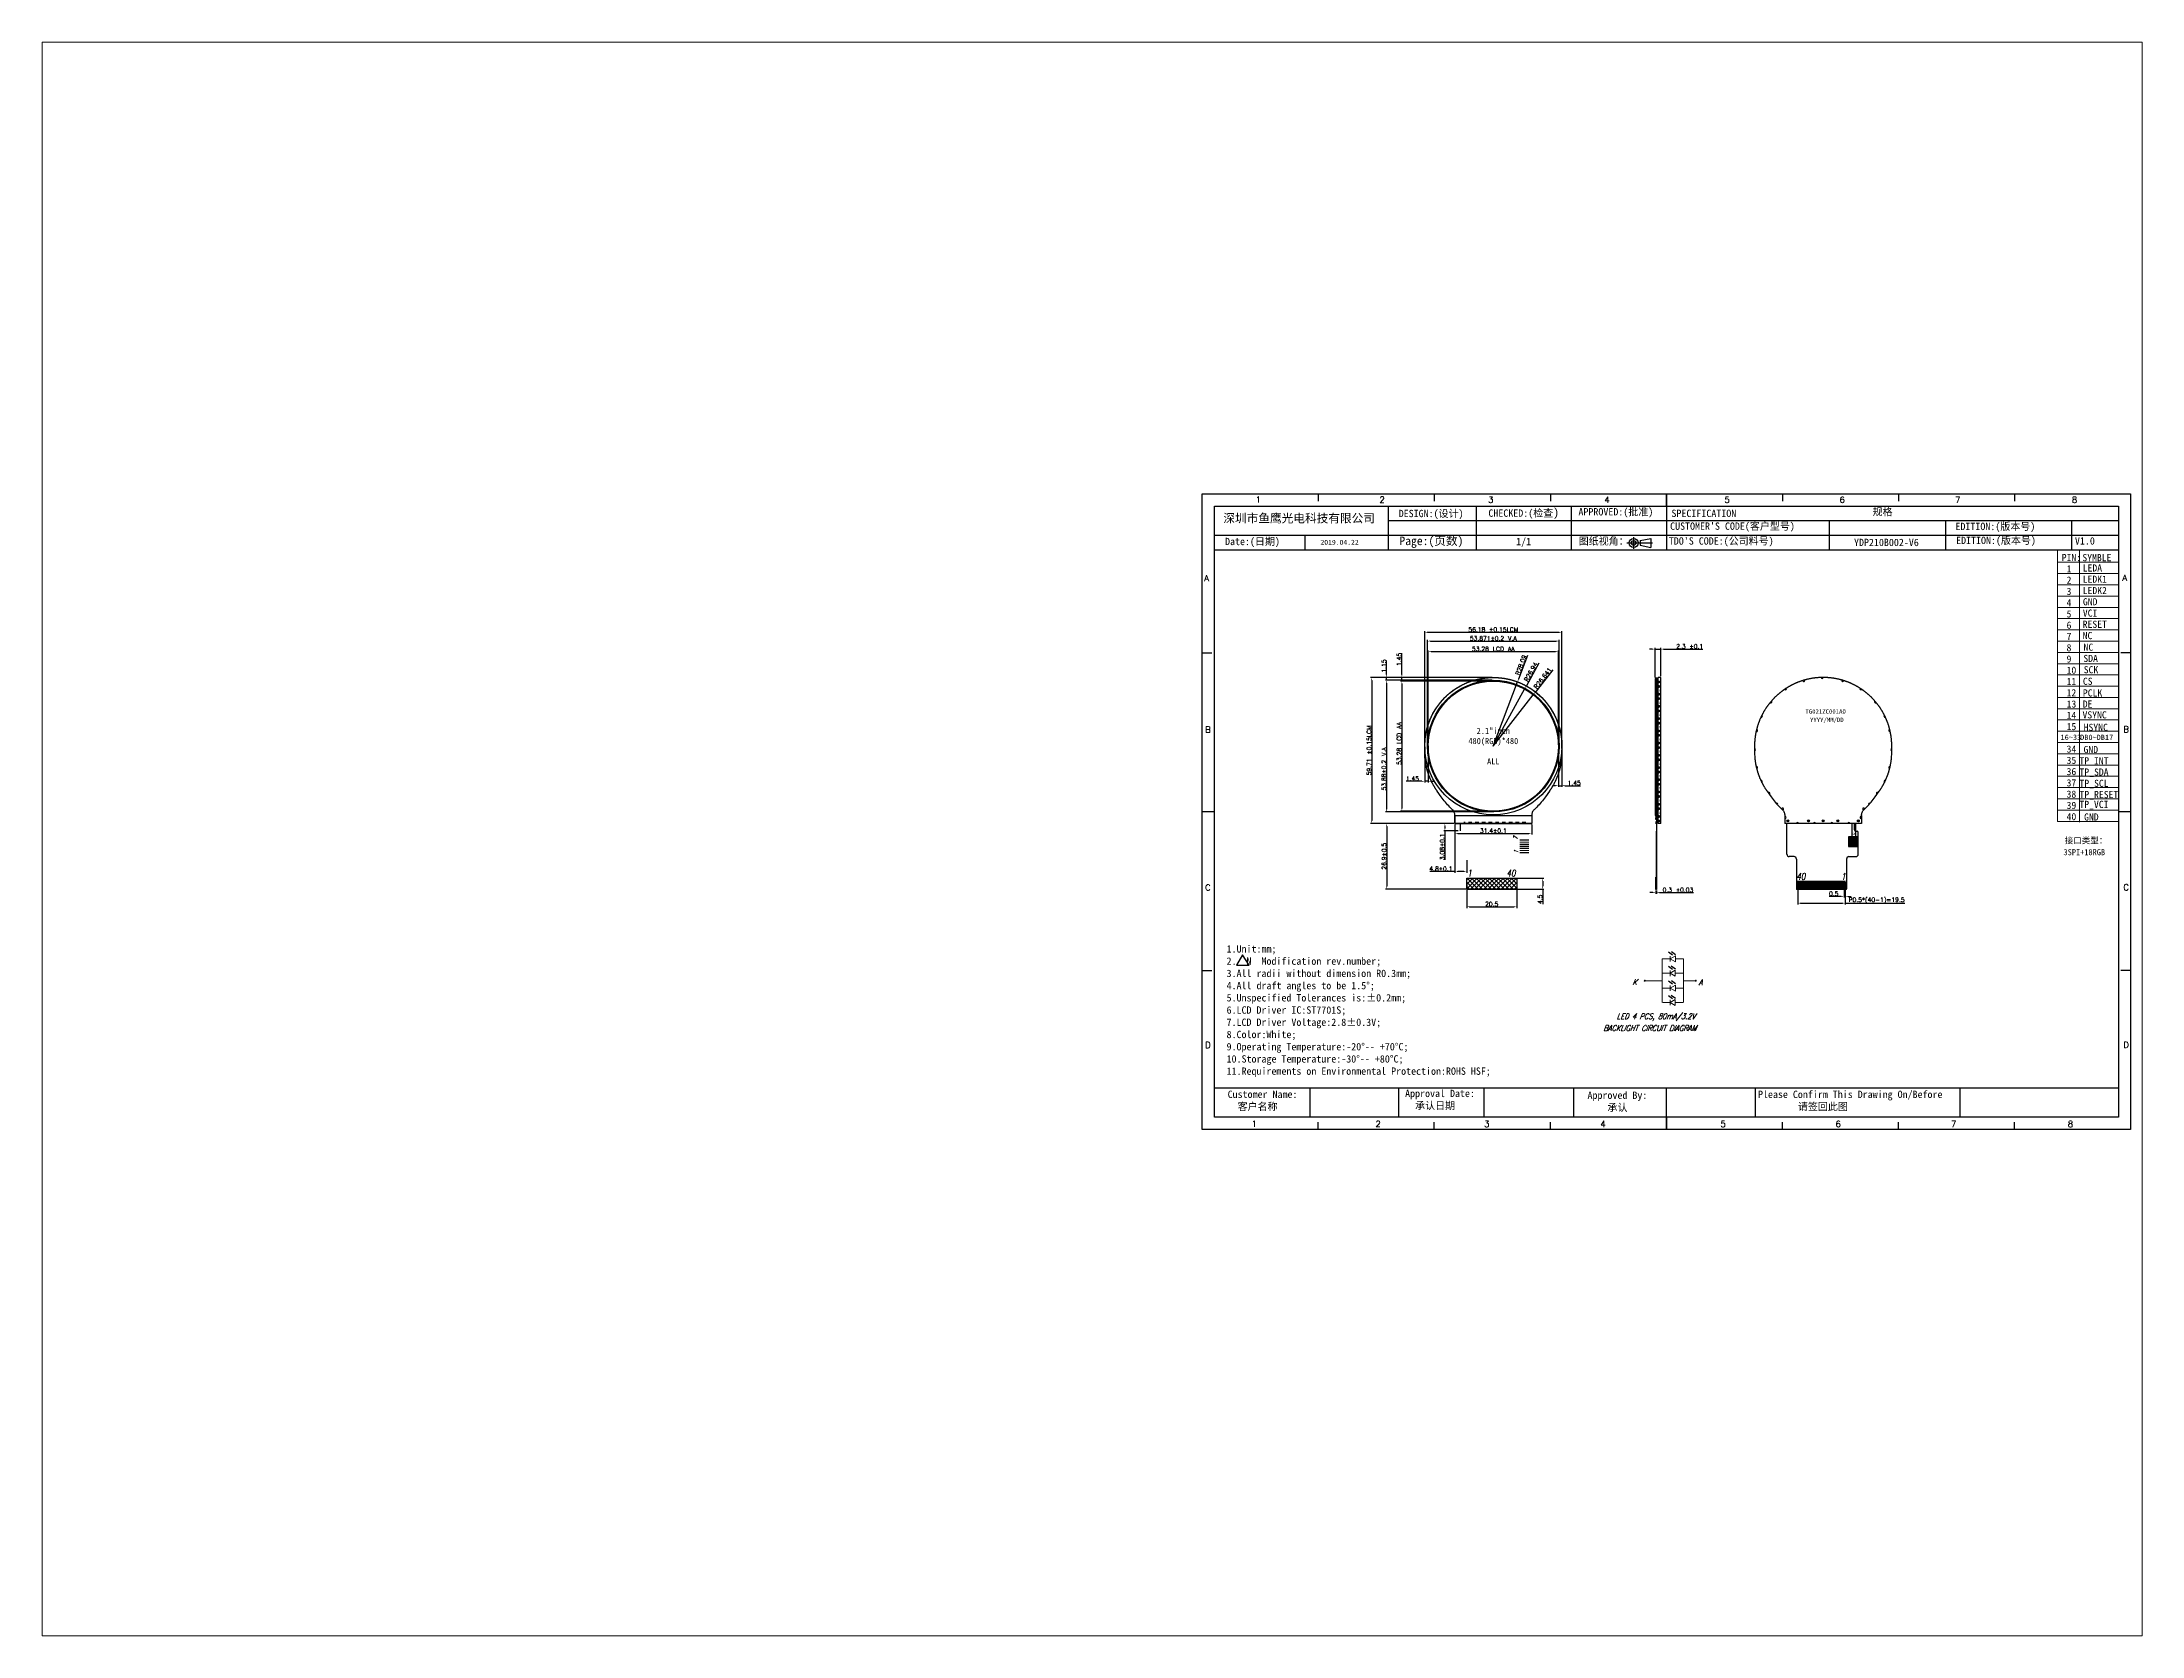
# Paper-space layout '布局2' of a CAD drawing. Header units: millimetres. Extents: x 26 to 231, y 20 to 176.
# The model-space entities are those that its viewports show. They can reach past a viewport. Long polylines and large blocks are cut down to what shows.
import ezdxf
from ezdxf.enums import TextEntityAlignment as Align

# ---------------------------------------------------------------- set-up
doc = ezdxf.new("R2010")
doc.units = ezdxf.units.MM
for name, color, linetype in [('', 7, 'Continuous'), ('2-FPC', 3, 'Continuous'), ('LCD', 2, 'Continuous'), ('SAT-图框1', 7, 'Continuous')]:
    doc.layers.add(name, color=color, linetype=linetype)
doc.styles.get("Standard").update_dxf_attribs({"font": 'txt', "bigfont": 'gbcbig.shx'})
doc.styles.add('STYLE1', font='trebuc.ttf')
doc.styles.add('宋体', font='')
doc.styles.add('样式 3', font='italict.shx', dxfattribs={"width": 0.85, "oblique": 10})
doc.styles.get('宋体').set_extended_font_data('SimSun')
doc.dimstyles.new('guide', dxfattribs={"dimscale": 6, "dimtxt": 1.5, "dimasz": 0.3, "dimexe": 0.15, "dimexo": 0.05, "dimgap": 0.05, "dimtad": 1, "dimdec": 3, "dimdsep": 46, "dimtxsty": 'Standard', "dimcen": 0.15, "dimadec": 0, "dimazin": 2, "dimtm": 1e-09, "dimtfac": 1, "dimtdec": 3, "dimtmove": 0, "dimatfit": 3, "dimfxl": 1, "dimtolj": 1, "dimtzin": 0, "dimarcsym": 0})
doc.dimstyles.new('ISO-25', dxfattribs={"dimtxt": 2.5, "dimasz": 2.5, "dimexe": 1.25, "dimexo": 0.625, "dimtad": 1, "dimtxsty": 'Standard', "dimcen": 2.5, "dimadec": 0, "dimazin": 0, "dimtfac": 1, "dimtmove": 0, "dimatfit": 3, "dimfxl": 1, "dimarcsym": 0})
doc.dimstyles.new('ISO-25$0', dxfattribs={"dimtxt": 1.8, "dimasz": 1.2, "dimexe": 0.5, "dimexo": 0.5, "dimgap": 0.2, "dimtad": 1, "dimdec": 3, "dimdsep": 46, "dimtxsty": 'Standard', "dimcen": 2.5, "dimclrd": 3, "dimclre": 3, "dimclrt": 3, "dimadec": 0, "dimazin": 0, "dimtp": 1.2, "dimtm": 1.2, "dimtfac": 1, "dimtdec": 3, "dimtmove": 0, "dimatfit": 3, "dimfxl": 1, "dimtolj": 1, "dimarcsym": 0})

psp = doc.layouts.new('布局2')

msp = doc.modelspace()

# ---------------------------------------------------------------- texts
at = {"layer": '', "color": 4, "lineweight": 5, "style": '宋体'}
for s, p in [('TG021ZC001AO ', (4046.8702, 1035.6417)), ('YYYY/MM/DD', (4048.7464, 1032.2261))]:
    msp.add_text(s, height=1.76, dxfattribs=at).set_placement(p)
at = {"layer": '', "color": 30, "true_color": 0xf26722, "style": '样式 3', "oblique": 9.272625, "width": 0.78}
for s, p in [('7', (3929.512, 984.1222)), ('1', (3929.7525, 978.4375))]:
    msp.add_text(s, height=1.6269, rotation=90, dxfattribs=at).set_placement(p, align=Align.BOTTOM_LEFT)
at = {"layer": '', "color": 30, "true_color": 0xf26722, "style": '样式 3', "width": 0.78}
for s, height, p in [('1', 2.7115, (3908.4561, 968.1554)), ('40', 2.71148, (3924.5846, 968.1761)), ('40', 2.71148, (4043.2183, 966.8886)), ('1', 2.7115, (4061.4968, 966.8679))]:
    msp.add_text(s, height=height, dxfattribs=at).set_placement(p, align=Align.BOTTOM_LEFT)
at = {"layer": '', "insert": (3919.1208, 1022.3443), "char_height": 2.5, "attachment_point": 5, "style": 'STYLE1'}
msp.add_mtext_dynamic_manual_height_columns('{\\fFangSong|b0|i0|c0|p49;\\C256;2.1"inch\\P480(RGB)*480\\P\\PALL}', width=25.058549, gutter_width=12.5, heights=[0], dxfattribs=at)
at = {"color": 3, "lineweight": 15, "style": '样式 3', "oblique": 9.272625, "width": 0.78}
for s, height, p in [('K', 2.307, (3976.0733, 924.6343)), ('A', 2.307, (4003.1018, 924.555)), ('LED 4 PCS, 80mA/3.2V', 2.307016, (3969.5926, 910.6829))]:
    msp.add_text(s, height=height, dxfattribs=at).set_placement(p)
msp.add_text('BACKLIGHT CIRCUIT DIAGRAM', height=2.307016, dxfattribs=at).set_placement((3964.131, 905.1232), align=Align.BOTTOM_LEFT)
at = {"color": 4, "insert": (3808.6261, 1117.3151), "char_height": 3.5, "width": 68.934533, "attachment_point": 1}
msp.add_mtext('{\\fSimSun|b0|i0|c134|p2;深圳市鱼鹰光电科技有限公司}', dxfattribs=at)
at = {"attachment_point": 1}
for s, insert, char_height, width in [('1', (3821.8387, 1124.4724), 2.5, 2.036459), ('2', (3872.5465, 1124.4285), 2.5, 2.036459), ('{\\fSimSun|b0|i0|c134|p2;DESIGN:(设计)}', (3880.3925, 1119.0295), 3, 68.934533), ('{\\fSimSun|b0|i0|c134|p2;\\H0.8571x;CHECKED\\fSimSun|b0|i0|c0|p2;:(\\fSimSun|b0|i0|c134|p2;检查\\fSimSun|b0|i0|c0|p2;\\H1.167x;)}', (3917.091, 1119.6879), 3.5, 68.934533), ('3', (3917.0249, 1124.3914), 2.5, 2.036459), ('{\\fSimSun|b0|i0|c134|p2;APPROVED\\fSimSun|b0|i0|c0|p2;:(\\fSimSun|b0|i0|c134|p2;批准\\fSimSun|b0|i0|c0|p2;)}', (3953.9629, 1119.7139), 3, 68.934533), ('4', (3964.6273, 1124.3914), 2.5, 2.036459), ('{\\fSimSun|b0|i0|c134|p2;SPECIFICATION}', (3992.0299, 1119.087), 3, 68.934533), ('5', (4013.7529, 1124.3914), 2.5, 2.036459), ('6', (4060.8475, 1124.3914), 2.5, 2.036459), ('{\\fSimSun|b0|i0|c134|p2;规格}', (4074.3466, 1119.7425), 3, 68.934533), ('7', (4108.1579, 1124.403), 2.5, 2.036459), ('8', (4155.9324, 1124.403), 2.5, 2.036459), ("{\\fSimSun|b0|i0|c134|p2;CUSTOMER'S CODE(客户型号)}", (3991.4751, 1113.8558), 3, 68.934533), ('{\\fSimSun|b0|i0|c134|p2;EDITION:(版本号)}', (4108.2633, 1113.7422), 3, 68.934533), ('{\\fSimSun|b0|i0|c134|p2;D\\fSimSun|b0|i0|c0|p2;ate:(\\fSimSun|b0|i0|c134|p2;日期\\fSimSun|b0|i0|c0|p2;)}', (3809.3178, 1107.5867), 3, 68.934533), ('{\\fSimSun|b0|i0|c134|p2;2019.04.22}', (3848.3715, 1106.7731), 2, 68.934533), ('{\\fSimSun|b0|i0|c134|p2;P\\fSimSun|b0|i0|c0|p2;age:(\\fSimSun|b0|i0|c134|p2;页数\\fSimSun|b0|i0|c0|p2;)}', (3880.6641, 1108.0875), 3.5, 68.934533), ('{\\fSimSun|b0|i0|c134|p2;1/1}', (3928.4497, 1107.5488), 3, 68.934533), ('{\\fSimSun|b0|i0|c134|p2;图纸视角：}', (3954.055, 1107.7337), 3, 68.934533), ("{\\fSimSun|b0|i0|c134|p2;TDO'S CODE:(公司料号)}", (3990.9641, 1107.7882), 3, 68.934533), ('{\\fSimSun|b0|i0|c134|p2;EDITION:(版本号)}', (4108.5222, 1108.0246), 3, 68.934533), ('{\\fSimSun|b0|i0|c134|p2;V1.0}', (4157.1619, 1107.8223), 3, 68.934533), ('A', (3800.8086, 1092.325), 2.5, 2.036459), ('A', (4176.5872, 1092.4196), 2.5, 2.036459), ('B', (3801.2131, 1030.3539), 2.5, 2.036459), ('B', (4176.9916, 1030.4484), 2.5, 2.036459), ('C', (3801.1996, 965.7331), 2.5, 2.036459), ('C', (4176.9782, 965.8276), 2.5, 2.036459), ('{\\fSTXihei|b0|i0|c134|p2;\\C3;1.Unit:mm;\\fSTXihei|b0|i0|c0|p2;\\P\\fSTXihei|b0|i0|c134|p2;2.\\fSTXihei|b0|i0|c0|p2;  \\fSTXihei|b0|i0|c134|p2;N\\fSTXihei|b0|i0|c0|p2;  \\fSTXihei|b0|i0|c134|p2;Modification\\fSTXihei|b0|i0|c0|p2; \\fSTXihei|b0|i0|c134|p2;rev.number;\\fSTXihei|b0|i0|c0|p2;\\P\\fSTXihei|b0|i0|c134|p2;3.All\\fSTXihei|b0|i0|c0|p2; \\fSTXihei|b0|i0|c134|p2;radii\\fSTXihei|b0|i0|c0|p2; \\fSTXihei|b0|i0|c134|p2;without\\fSTXihei|b0|i0|c0|p2; \\fSTXihei|b0|i0|c134|p2;dimension\\fSTXihei|b0|i0|c0|p2; \\fSTXihei|b0|i0|c134|p2;R0.3mm;\\fSTXihei|b0|i0|c0|p2;\\P\\fSTXihei|b0|i0|c134|p2;4.All\\fSTXihei|b0|i0|c0|p2; \\fSTXihei|b0|i0|c134|p2;draft\\fSTXihei|b0|i0|c0|p2; \\fSTXihei|b0|i0|c134|p2;angles\\fSTXihei|b0|i0|c0|p2; \\fSTXihei|b0|i0|c134|p2;to\\fSTXihei|b0|i0|c0|p2; \\fSTXihei|b0|i0|c134|p2;be\\fSTXihei|b0|i0|c0|p2; \\fSTXihei|b0|i0|c134|p2;1.5°;\\fSTXihei|b0|i0|c0|p2;\\P\\fSTXihei|b0|i0|c134|p2;5.Unspecified\\fSTXihei|b0|i0|c0|p2; \\fSTXihei|b0|i0|c134|p2;Tolerances\\fSTXihei|b0|i0|c0|p2; \\fSTXihei|b0|i0|c134|p2;is:±0.2mm;\\fSTXihei|b0|i0|c0|p2;\\P\\fSTXihei|b0|i0|c134|p2;6.LCD\\fSTXihei|b0|i0|c0|p2; \\fSTXihei|b0|i0|c134|p2;Driver\\fSTXihei|b0|i0|c0|p2; \\fSTXihei|b0|i0|c134|p2;IC:ST7701S;\\fSTXihei|b0|i0|c0|p2;\\P\\fSTXihei|b0|i0|c134|p2;7.LCD\\fSTXihei|b0|i0|c0|p2; \\fSTXihei|b0|i0|c134|p2;Driver\\fSTXihei|b0|i0|c0|p2; \\fSTXihei|b0|i0|c134|p2;Voltage:2.8±0.3V;\\P8.Color:White;\\fSTXihei|b0|i0|c0|p2;\\P\\fSTXihei|b0|i0|c134|p2;9.Operating\\fSTXihei|b0|i0|c0|p2; \\fSTXihei|b0|i0|c134|p2;Temperature:-20°-- +70°C;\\P10.Storage\\fSTXihei|b0|i0|c0|p2; \\fSTXihei|b0|i0|c134|p2;Temperature:-30°-- +80°C;\\P11.Requirements\\fSTXihei|b0|i0|c0|p2; \\fSTXihei|b0|i0|c134|p2;on\\fSTXihei|b0|i0|c0|p2; \\fSTXihei|b0|i0|c134|p2;Environmental\\fSTXihei|b0|i0|c0|p2; \\fSTXihei|b0|i0|c134|p2;Protection:ROHS\\fSTXihei|b0|i0|c0|p2; \\fSTXihei|b0|i0|c134|p2;HSF;}', (3809.9476, 940.8837), 3, 121.964952), ('D', (3801.2053, 901.3078), 2.5, 2.036459), ('D', (4176.9839, 901.4023), 2.5, 2.036459), ('{\\fFangSong|b0|i0|c134|p49;Customer\\fFangSong|b0|i0|c0|p49; \\fFangSong|b0|i0|c134|p49;Name:\\fFangSong|b0|i0|c0|p49;\\P\\fFangSong|b0|i0|c134|p49;  客户名称}', (3810.3812, 881.4002), 3, 68.934533), ('{\\fFangSong|b0|i0|c134|p49;A\\fFangSong|b0|i0|c0|p49;pproval Date\\fFangSong|b0|i0|c134|p49;:\\fFangSong|b0|i0|c0|p49;\\P\\fFangSong|b0|i0|c134|p49;  承认日期}', (3883.0182, 881.7629), 3, 68.934533), ('{\\fFangSong|b0|i0|c134|p49;A\\fFangSong|b0|i0|c0|p49;pproved By\\fFangSong|b0|i0|c134|p49;:\\fFangSong|b0|i0|c0|p49;\\P\\fFangSong|b0|i0|c134|p49;  \\fFangSong|b0|i0|c0|p49;  \\fFangSong|b0|i0|c134|p49;承认}', (3957.6715, 881.0054), 3, 68.934533), ('{\\fFangSong|b0|i0|c0|p49;Please Confirm This Drawing On/Before\\P        \\fFangSong|b0|i0|c134|p49;请签回此图}', (4027.4486, 881.3673), 3, 82.33959), ('1', (3820.1839, 869.0737), 2.5, 2.036459), ('2', (3870.8917, 869.0298), 2.5, 2.036459), ('3', (3915.3701, 868.9927), 2.5, 2.036459), ('4', (3962.9725, 868.9927), 2.5, 2.036459), ('5', (4012.0981, 868.9927), 2.5, 2.036459), ('6', (4059.1927, 868.9927), 2.5, 2.036459), ('7', (4106.5031, 869.0043), 2.5, 2.036459), ('8', (4154.2776, 869.0043), 2.5, 2.036459)]:
    msp.add_mtext(s, dxfattribs=dict(at, insert=insert, char_height=char_height, width=width))
at = {"color": 1, "insert": (4066.7411, 1107.1967), "char_height": 3, "width": 68.934533, "attachment_point": 1}
msp.add_mtext('{\\fSimSun|b0|i0|c134|p2;YDP210B002-V6}', dxfattribs=at)
at = {"color": 4, "linetype": 'ByBlock', "lineweight": 0, "attachment_point": 1, "style": '宋体'}
for s, insert, char_height, width in [('PIN:', (4151.7636, 1100.9439), 2.91703, 5.968184), ('SYMBLE', (4160.217, 1100.9326), 2.91703, 7.726693), ('2', (4153.7479, 1091.7278), 2.917, 2.548497), ('1', (4153.7479, 1096.3359), 2.917, 2.548497), ('LEDA', (4160.3356, 1096.6937), 2.91703, 11.115426), ('LEDK1', (4160.3356, 1092.0851), 2.91703, 11.115426), ('3', (4153.7479, 1087.1198), 2.917, 2.548497), ('LEDK2', (4160.3356, 1087.4602), 2.91703, 11.115426), ('4', (4153.7479, 1082.5117), 2.917, 2.548497), ('5', (4153.7479, 1077.9036), 2.917, 2.548497), ('VCI', (4160.3906, 1078.2441), 2.91703, 11.115426), ('GND', (4160.4341, 1082.8695), 2.91703, 11.115426), ('6', (4153.7479, 1073.2956), 2.917, 2.548497), ('7', (4153.7479, 1068.6875), 2.917, 2.548497), ('NC', (4160.3356, 1069.028), 2.91703, 11.115426), ('RESET', (4160.3356, 1073.6534), 2.91703, 11.115426), ('8', (4153.7479, 1064.0795), 2.917, 2.548497), ('9', (4153.7479, 1059.4714), 2.917, 2.548497), ('SDA', (4160.6239, 1059.6822), 2.91703, 11.115426), ('NC', (4160.6932, 1064.2903), 2.91703, 11.115426), ('10', (4153.7479, 1054.8633), 2.91703, 2.548497), ('11', (4153.7479, 1050.2553), 2.91703, 2.548497), ('CS', (4160.4246, 1050.3413), 2.91703, 11.115426), ('SCK', (4160.7626, 1055.0742), 2.91703, 11.115426), ('12', (4153.7479, 1045.6472), 2.91703, 2.548497), ('13', (4153.7479, 1041.0392), 2.91703, 2.548497), ('DE', (4160.3582, 1041.0167), 2.91703, 11.115426), ('PCLK', (4160.4106, 1045.5557), 2.91703, 11.115426), ('14', (4153.7479, 1036.4311), 2.91703, 2.548497), ('15', (4153.7479, 1031.8231), 2.91703, 2.548497), ('VSYNC', (4160.268, 1036.595), 2.91703, 11.115426), ('HSYNC', (4160.7221, 1031.4942), 2.91703, 11.115426), ('16~33', (4151.2723, 1027.0725), 2.1632, 2.548497), ('DB0~DB17', (4159.298, 1027.0305), 2.1632, 11.115426), ('34', (4153.7479, 1022.6069), 2.91703, 2.548497), ('35', (4153.7479, 1017.9989), 2.91703, 2.548497), ('TP_INT', (4158.9941, 1017.806), 2.91703, 11.115426), ('GND', (4160.6991, 1022.4197), 2.91703, 11.115426), ('36', (4153.7479, 1013.3908), 2.91703, 2.548497), ('37', (4153.7479, 1008.7828), 2.91703, 2.548497), ('TP_SDA', (4159.0376, 1013.1979), 2.91703, 11.115426), ('TP_SCL', (4159.0376, 1008.5899), 2.91703, 11.115426), ('38', (4153.7479, 1004.1747), 2.91703, 2.548497), ('39', (4153.7479, 999.5667), 2.91703, 2.548497), ('TP_VCI', (4158.9941, 999.9776), 2.91703, 11.115426), ('TP_RESET', (4159.0376, 1003.9818), 2.91703, 11.115426), ('40', (4153.7479, 994.9586), 2.91703, 2.548497), ('GND', (4160.9161, 994.8135), 2.91703, 11.115426), ('3SPI+18RGB', (4152.5007, 980.2092), 2.5, 17.408066), ('接口类型：', (4152.9576, 984.9996), 2.5, 17.408066)]:
    msp.add_mtext(s, dxfattribs=dict(at, insert=insert, char_height=char_height, width=width))

# ---------------------------------------------------------------- blocks, each defined once
blk = doc.blocks.new('*D131')
at = {"layer": '2-FPC', "lineweight": -2, "transparency": 16777216}
for p, q in [((3891.03, 1021.41), (3891.03, 1069.44)), ((3892.23, 1068.94), (3946.01, 1068.94)), ((3947.21, 1021.41), (3947.21, 1069.44))]:
    blk.add_line(p, q, dxfattribs=at)
at = {"layer": '2-FPC', "transparency": 16777216}
for points in [[(3892.23, 1069.14), (3892.23, 1068.74), (3891.03, 1068.94)], [(3946.01, 1069.14), (3946.01, 1068.74), (3947.21, 1068.94)]]:
    blk.add_solid(points, dxfattribs=at)
at = {"layer": 'Defpoints', "color": 0, "transparency": 16777216}
for p in [(3947.21, 1068.94), (3891.03, 1020.91), (3947.21, 1020.91)]:
    blk.add_point(p, dxfattribs=at)
at = {"layer": '2-FPC', "transparency": 16777216, "insert": (3919.12, 1070.04), "char_height": 1.8, "attachment_point": 5}
blk.add_mtext('\\A1;56.18 %%P0.15LCM', dxfattribs=at)
blk = doc.blocks.new('*D132')
at = {"layer": '2-FPC', "lineweight": -2, "transparency": 16777216}
for p, q in [((3892.48, 1022.84), (3892.48, 1061.51)), ((3893.68, 1061.01), (3944.56, 1061.01)), ((3945.76, 1022.84), (3945.76, 1061.51))]:
    blk.add_line(p, q, dxfattribs=at)
at = {"layer": '2-FPC', "transparency": 16777216}
for points in [[(3893.68, 1061.21), (3893.68, 1060.81), (3892.48, 1061.01)], [(3944.56, 1061.21), (3944.56, 1060.81), (3945.76, 1061.01)]]:
    blk.add_solid(points, dxfattribs=at)
at = {"layer": 'Defpoints', "color": 0, "transparency": 16777216}
for p in [(3945.76, 1061.01), (3892.48, 1022.34), (3945.76, 1022.34)]:
    blk.add_point(p, dxfattribs=at)
at = {"layer": '2-FPC', "transparency": 16777216, "insert": (3919.12, 1062.11), "char_height": 1.8, "attachment_point": 5}
blk.add_mtext('\\A1;53.28 LCD AA', dxfattribs=at)
blk = doc.blocks.new('*D133')
at = {"layer": '2-FPC', "lineweight": -2, "transparency": 16777216}
for p, q in [((3918.62, 1048.98), (3881.19, 1048.98)), ((3881.69, 1047.78), (3881.69, 996.9)), ((3918.62, 995.7), (3881.19, 995.7))]:
    blk.add_line(p, q, dxfattribs=at)
at = {"layer": '2-FPC', "transparency": 16777216}
for points in [[(3881.49, 1047.78), (3881.89, 1047.78), (3881.69, 1048.98)], [(3881.49, 996.9), (3881.89, 996.9), (3881.69, 995.7)]]:
    blk.add_solid(points, dxfattribs=at)
at = {"layer": 'Defpoints', "color": 0, "transparency": 16777216}
for p in [(3919.12, 1048.98), (3881.69, 995.7), (3919.12, 995.7)]:
    blk.add_point(p, dxfattribs=at)
at = {"layer": '2-FPC', "transparency": 16777216, "insert": (3880.59, 1023.42), "char_height": 1.8, "attachment_point": 5, "rotation": 90}
blk.add_mtext('\\A1;53.28 LCD AA', dxfattribs=at)
blk = doc.blocks.new('*D134')
at = {"layer": '2-FPC', "lineweight": -2, "transparency": 16777216}
for p, q in [((3918.62, 1050.43), (3868.87, 1050.43)), ((3869.37, 1049.23), (3869.37, 991.92)), ((3902.92, 990.72), (3868.87, 990.72))]:
    blk.add_line(p, q, dxfattribs=at)
at = {"layer": '2-FPC', "transparency": 16777216}
for points in [[(3869.17, 1049.23), (3869.57, 1049.23), (3869.37, 1050.43)], [(3869.17, 991.92), (3869.57, 991.92), (3869.37, 990.72)]]:
    blk.add_solid(points, dxfattribs=at)
at = {"layer": 'Defpoints', "color": 0, "transparency": 16777216}
for p in [(3919.12, 1050.43), (3869.37, 990.72), (3903.42, 990.72)]:
    blk.add_point(p, dxfattribs=at)
at = {"layer": '2-FPC', "transparency": 16777216, "insert": (3868.27, 1020.58), "char_height": 1.8, "attachment_point": 5, "rotation": 90}
blk.add_mtext('\\A1;59.71 %%P0.15LCM', dxfattribs=at)
blk = doc.blocks.new('*D135')
at = {"layer": '2-FPC', "lineweight": -2, "transparency": 16777216}
for p, q in [((3984.18, 1062.03), (3982.98, 1062.03)), ((3985.38, 1050.48), (3985.38, 1062.53)), ((3985.38, 1062.03), (3987.68, 1062.03)), ((3987.68, 1050.93), (3987.68, 1062.53)), ((3988.88, 1062.03), (4004.93, 1062.03))]:
    blk.add_line(p, q, dxfattribs=at)
at = {"layer": '2-FPC', "transparency": 16777216}
for points in [[(3984.18, 1062.23), (3984.18, 1061.83), (3985.38, 1062.03)], [(3988.88, 1062.23), (3988.88, 1061.83), (3987.68, 1062.03)]]:
    blk.add_solid(points, dxfattribs=at)
at = {"layer": 'Defpoints', "color": 0, "transparency": 16777216}
for p in [(3987.68, 1062.03), (3985.38, 1049.98), (3987.68, 1050.43)]:
    blk.add_point(p, dxfattribs=at)
at = {"layer": '2-FPC', "transparency": 16777216, "insert": (3999.48, 1063.13), "char_height": 1.8, "attachment_point": 5}
blk.add_mtext('\\A1;2.3 %%P0.1', dxfattribs=at)
blk = doc.blocks.new('*D126')
at = {"layer": '2-FPC', "lineweight": -2, "transparency": 16777216}
for p, q in [((3945.76, 1021.84), (3945.76, 1005.66)), ((3947.21, 1021.84), (3947.21, 1005.66)), ((3944.56, 1006.16), (3943.36, 1006.16)), ((3945.76, 1006.16), (3947.21, 1006.16)), ((3948.41, 1006.16), (3954.81, 1006.16))]:
    blk.add_line(p, q, dxfattribs=at)
at = {"layer": '2-FPC', "transparency": 16777216}
for points in [[(3944.56, 1006.36), (3944.56, 1005.96), (3945.76, 1006.16)], [(3948.41, 1006.36), (3948.41, 1005.96), (3947.21, 1006.16)]]:
    blk.add_solid(points, dxfattribs=at)
at = {"layer": 'Defpoints', "color": 0, "transparency": 16777216}
for p in [(3945.76, 1022.34), (3947.21, 1022.34), (3947.21, 1006.16)]:
    blk.add_point(p, dxfattribs=at)
at = {"layer": '2-FPC', "transparency": 16777216, "insert": (3952.21, 1007.26), "char_height": 1.8, "attachment_point": 5}
blk.add_mtext('\\A1;1.45', dxfattribs=at)
blk = doc.blocks.new('*D127')
at = {"layer": '2-FPC', "lineweight": -2, "transparency": 16777216}
for p, q in [((3881.69, 1051.63), (3881.69, 1060.44)), ((3918.62, 1050.43), (3881.19, 1050.43)), ((3918.62, 1048.98), (3881.19, 1048.98)), ((3881.69, 1048.98), (3881.69, 1050.43)), ((3881.69, 1047.78), (3881.69, 1046.58))]:
    blk.add_line(p, q, dxfattribs=at)
at = {"layer": '2-FPC', "transparency": 16777216}
for points in [[(3881.49, 1051.63), (3881.89, 1051.63), (3881.69, 1050.43)], [(3881.49, 1047.78), (3881.89, 1047.78), (3881.69, 1048.98)]]:
    blk.add_solid(points, dxfattribs=at)
at = {"layer": 'Defpoints', "color": 0, "transparency": 16777216}
for p in [(3881.69, 1048.98), (3919.12, 1050.43), (3919.12, 1048.98)]:
    blk.add_point(p, dxfattribs=at)
at = {"layer": '2-FPC', "transparency": 16777216, "insert": (3880.59, 1057.84), "char_height": 1.8, "attachment_point": 5, "rotation": 90}
blk.add_mtext('\\A1;1.45', dxfattribs=at)
blk = doc.blocks.new('RECTANGLE_20')
blk.add_solid([(0.175006, 1.800098), (0.175006, -1.800098), (-0.175006, 1.800098), (-0.175006, -1.800098)])
blk = doc.blocks.new('RECTANGLE_18')
blk.add_solid([(0.037464, 0.299974), (0.037464, -0.299974), (-0.037464, 0.299974), (-0.037464, -0.299974)])
blk = doc.blocks.new('ROUND_21')
at = {"const_width": 0.037464}
blk.add_lwpolyline([(-0.018732, 0, 1), (0.018732, 0, 1)], format="xyb", close=True, dxfattribs=at)
blk = doc.blocks.new('ROUND_3')
blk.add_lwpolyline([(0, 0, 1), (0, 0, 1)], format="xyb", close=True)
blk = doc.blocks.new('ROUND_6')
at = {"const_width": 0.075056}
blk.add_lwpolyline([(-0.037528, 0, 1), (0.037528, 0, 1)], format="xyb", close=True, dxfattribs=at)
blk = doc.blocks.new('ROUND_25')
at = {"const_width": 0.00005}
blk.add_lwpolyline([(-0.000024, 0, 1), (0.000024, 0, 1)], format="xyb", close=True, dxfattribs=at)
blk = doc.blocks.new('RECTANGLE_23')
blk.add_solid([(1.850008, 0.250062), (1.850008, -0.250062), (-1.850008, 0.250062), (-1.850008, -0.250062)])
blk = doc.blocks.new('*D136')
at = {"layer": '2-FPC', "lineweight": -2, "transparency": 16777216}
for p, q in [((3892.18, 1022.34), (3892.18, 1065.83)), ((3946.06, 1022.35), (3946.06, 1065.83)), ((3893.38, 1065.33), (3944.86, 1065.33))]:
    blk.add_line(p, q, dxfattribs=at)
at = {"layer": '2-FPC', "transparency": 16777216}
for points in [[(3893.38, 1065.53), (3893.38, 1065.13), (3892.18, 1065.33)], [(3944.86, 1065.53), (3944.86, 1065.13), (3946.06, 1065.33)]]:
    blk.add_solid(points, dxfattribs=at)
at = {"layer": 'Defpoints', "color": 0, "transparency": 16777216}
for p in [(3946.06, 1065.33), (3892.18, 1021.84), (3946.06, 1021.85)]:
    blk.add_point(p, dxfattribs=at)
at = {"layer": '2-FPC', "transparency": 16777216, "insert": (3919.12, 1066.43), "char_height": 1.8, "attachment_point": 5}
blk.add_mtext('\\A1;53.871%%P0.2 V.A', dxfattribs=at)
blk = doc.blocks.new('*D137')
at = {"layer": '2-FPC', "lineweight": -2, "transparency": 16777216}
for p, q in [((3918.12, 1049.28), (3874.96, 1049.28)), ((3875.46, 1048.08), (3875.46, 996.6)), ((3919.29, 995.4), (3874.96, 995.4))]:
    blk.add_line(p, q, dxfattribs=at)
at = {"layer": '2-FPC', "transparency": 16777216}
for points in [[(3875.26, 1048.08), (3875.66, 1048.08), (3875.46, 1049.28)], [(3875.26, 996.6), (3875.66, 996.6), (3875.46, 995.4)]]:
    blk.add_solid(points, dxfattribs=at)
at = {"layer": 'Defpoints', "color": 0, "transparency": 16777216}
for p in [(3918.62, 1049.28), (3875.46, 995.4), (3919.79, 995.4)]:
    blk.add_point(p, dxfattribs=at)
at = {"layer": '2-FPC', "transparency": 16777216, "insert": (3874.36, 1013.02), "char_height": 1.8, "attachment_point": 5, "rotation": 90}
blk.add_mtext('\\A1;53.88%%P0.2 V.A', dxfattribs=at)
blk = doc.blocks.new('*D128')
at = {"layer": '2-FPC', "lineweight": -2, "transparency": 16777216}
for p, q in [((3875.46, 1051.63), (3875.46, 1057.43)), ((3918.62, 1050.43), (3874.96, 1050.43)), ((3918.62, 1049.28), (3874.96, 1049.28)), ((3875.46, 1049.28), (3875.46, 1050.43)), ((3875.46, 1048.08), (3875.46, 1046.88))]:
    blk.add_line(p, q, dxfattribs=at)
at = {"layer": '2-FPC', "transparency": 16777216}
for points in [[(3875.26, 1051.63), (3875.66, 1051.63), (3875.46, 1050.43)], [(3875.26, 1048.08), (3875.66, 1048.08), (3875.46, 1049.28)]]:
    blk.add_solid(points, dxfattribs=at)
at = {"layer": 'Defpoints', "color": 0, "transparency": 16777216}
for p in [(3875.46, 1050.43), (3919.12, 1050.43), (3919.12, 1049.28)]:
    blk.add_point(p, dxfattribs=at)
at = {"layer": '2-FPC', "transparency": 16777216, "insert": (3874.36, 1055.13), "char_height": 1.8, "attachment_point": 5, "rotation": 90}
blk.add_mtext('\\A1;1.15', dxfattribs=at)
blk = doc.blocks.new('FOG-S')
at = {"layer": '', "color": 6}
for p, q in [((2103.15, 330.72), (2103, 330.72)), ((2103, 330.72), (2103, 274.71)), ((2103.15, 331.02), (2103.95, 331.02)), ((2103.15, 331.02), (2103.15, 274.41)), ((2103.55, 331.02), (2103.55, 271.66)), ((2103.95, 331.02), (2103.95, 271.66)), ((2103.95, 330.72), (2104.1, 330.72)), ((2104.1, 330.72), (2104.1, 274.71)), ((2103.15, 274.71), (2103, 274.71)), ((2103.15, 274.41), (2103.55, 274.41)), ((2103.49, 272.23), (2103.55, 272.23)), ((2103.55, 271.66), (2103.95, 271.66)), ((2104.1, 274.71), (2103.95, 274.71))]:
    blk.add_line(p, q, dxfattribs=at)
at = {"layer": '', "color": 30}
for p, q in [((2103.43, 268.32), (2103.43, 244.45)), ((2103.55, 272.23), (2103.55, 244.45)), ((2103.55, 244.45), (2103.43, 244.45))]:
    blk.add_line(p, q, dxfattribs=at)
at = {"layer": ''}
for p, q in [((2103.49, 268.32), (2103.43, 268.32)), ((2103.49, 272.23), (2103.49, 268.32))]:
    blk.add_line(p, q, dxfattribs=at)
at = {"layer": '', "color": 6}
for points in [[(2103.3, 273.86), (2103.55, 273.86), (2103.55, 273.06), (2103.3, 273.06)], [(2103.39, 272.23), (2103.49, 272.23), (2103.49, 271.23), (2103.39, 271.23)]]:
    blk.add_lwpolyline(points, close=True, dxfattribs=at)
at = {"layer": '', "color": 30}
blk.add_lwpolyline([(2103.25, 249.45), (2103.43, 249.45), (2103.43, 244.45), (2103.25, 244.45)], close=True, dxfattribs=at)
blk = doc.blocks.new('*D129')
at = {"layer": '2-FPC', "lineweight": -2, "transparency": 16777216}
for p, q in [((4043.69, 966.73), (4043.69, 957.59)), ((4063.19, 966.73), (4063.19, 957.59)), ((4044.89, 958.09), (4061.99, 958.09)), ((4063.19, 958.09), (4087.59, 958.09))]:
    blk.add_line(p, q, dxfattribs=at)
at = {"layer": '2-FPC', "transparency": 16777216}
for points in [[(4044.89, 958.29), (4044.89, 957.89), (4043.69, 958.09)], [(4061.99, 958.29), (4061.99, 957.89), (4063.19, 958.09)]]:
    blk.add_solid(points, dxfattribs=at)
at = {"layer": 'Defpoints', "color": 0, "transparency": 16777216}
for p in [(4043.69, 967.23), (4063.19, 967.23), (4063.19, 958.09)]:
    blk.add_point(p, dxfattribs=at)
at = {"layer": '2-FPC', "transparency": 16777216, "insert": (4075.99, 959.19), "char_height": 1.8, "attachment_point": 5}
blk.add_mtext('\\A1;P0.5*(40-1)=19.5', dxfattribs=at)
blk = doc.blocks.new('*D130')
at = {"layer": '2-FPC', "lineweight": -2, "transparency": 16777216}
for p, q in [((4062.69, 966.73), (4062.69, 960.38)), ((4063.19, 966.73), (4063.19, 960.38)), ((4061.49, 960.88), (4056.59, 960.88)), ((4063.19, 960.88), (4062.69, 960.88)), ((4064.39, 960.88), (4065.59, 960.88))]:
    blk.add_line(p, q, dxfattribs=at)
at = {"layer": '2-FPC', "transparency": 16777216}
for points in [[(4061.49, 961.08), (4061.49, 960.68), (4062.69, 960.88)], [(4064.39, 961.08), (4064.39, 960.68), (4063.19, 960.88)]]:
    blk.add_solid(points, dxfattribs=at)
at = {"layer": 'Defpoints', "color": 0, "transparency": 16777216}
for p in [(4062.69, 967.23), (4063.19, 967.23), (4062.69, 960.88)]:
    blk.add_point(p, dxfattribs=at)
at = {"layer": '2-FPC', "transparency": 16777216, "insert": (4058.44, 961.98), "char_height": 1.8, "attachment_point": 5}
blk.add_mtext('\\A1;0.5', dxfattribs=at)
blk = doc.blocks.new('*D138')
at = {"layer": '2-FPC', "lineweight": -2, "transparency": 16777216}
for p, q in [((3908.22, 966.25), (3908.22, 956.11)), ((3928.72, 966.25), (3928.72, 956.11)), ((3909.42, 956.61), (3927.52, 956.61))]:
    blk.add_line(p, q, dxfattribs=at)
at = {"layer": '2-FPC', "transparency": 16777216}
for points in [[(3909.42, 956.81), (3909.42, 956.41), (3908.22, 956.61)], [(3927.52, 956.81), (3927.52, 956.41), (3928.72, 956.61)]]:
    blk.add_solid(points, dxfattribs=at)
at = {"layer": 'Defpoints', "color": 0, "transparency": 16777216}
for p in [(3908.22, 966.75), (3928.72, 966.75), (3928.72, 956.61)]:
    blk.add_point(p, dxfattribs=at)
at = {"layer": '2-FPC', "transparency": 16777216, "insert": (3918.47, 957.71), "char_height": 1.8, "attachment_point": 5}
blk.add_mtext('\\A1;20.5', dxfattribs=at)
blk = doc.blocks.new('*D139')
at = {"layer": '2-FPC', "lineweight": -2, "transparency": 16777216}
for p, q in [((3918.97, 968.31), (3939.82, 968.31)), ((3918.97, 963.81), (3939.82, 963.81)), ((3939.32, 967.11), (3939.32, 965.01)), ((3939.32, 963.81), (3939.32, 957.65))]:
    blk.add_line(p, q, dxfattribs=at)
at = {"layer": '2-FPC', "transparency": 16777216}
for points in [[(3939.12, 967.11), (3939.52, 967.11), (3939.32, 968.31)], [(3939.12, 965.01), (3939.52, 965.01), (3939.32, 963.81)]]:
    blk.add_solid(points, dxfattribs=at)
at = {"layer": 'Defpoints', "color": 0, "transparency": 16777216}
for p in [(3918.47, 968.31), (3918.47, 963.81), (3939.32, 963.81)]:
    blk.add_point(p, dxfattribs=at)
at = {"layer": '2-FPC', "transparency": 16777216, "insert": (3938.22, 959.65), "char_height": 1.8, "attachment_point": 5, "rotation": 90}
blk.add_mtext('\\A1;4.5', dxfattribs=at)
blk = doc.blocks.new('*D140')
at = {"layer": '2-FPC', "lineweight": -2, "transparency": 16777216}
for p, q in [((3943.48, 1053.62), (3936.23, 1044.31)), ((3919.12, 1022.34), (3935.49, 1043.36))]:
    blk.add_line(p, q, dxfattribs=at)
at = {"layer": '2-FPC', "transparency": 16777216}
blk.add_solid([(3936.07, 1044.43), (3936.39, 1044.18), (3935.49, 1043.36)], dxfattribs=at)
at = {"layer": 'Defpoints', "color": 0, "transparency": 16777216}
for p in [(3935.49, 1043.36), (3919.12, 1022.34)]:
    blk.add_point(p, dxfattribs=at)
at = {"layer": '2-FPC', "transparency": 16777216, "insert": (3939.36, 1050.11), "char_height": 1.8, "attachment_point": 5, "rotation": 52.08176}
blk.add_mtext('\\A1;R26.641', dxfattribs=at)
blk = doc.blocks.new('*D141')
at = {"layer": '2-FPC', "lineweight": -2, "transparency": 16777216}
for p, q in [((3937.73, 1056.32), (3932.64, 1047.02)), ((3919.12, 1022.34), (3932.06, 1045.97))]:
    blk.add_line(p, q, dxfattribs=at)
at = {"layer": '2-FPC', "transparency": 16777216}
blk.add_solid([(3932.46, 1047.12), (3932.81, 1046.93), (3932.06, 1045.97)], dxfattribs=at)
at = {"layer": 'Defpoints', "color": 0, "transparency": 16777216}
for p in [(3932.06, 1045.97), (3919.12, 1022.34)]:
    blk.add_point(p, dxfattribs=at)
at = {"layer": '2-FPC', "transparency": 16777216, "insert": (3934.51, 1052.73), "char_height": 1.8, "attachment_point": 5, "rotation": 61.28635}
blk.add_mtext('\\A1;R26.94', dxfattribs=at)
blk = doc.blocks.new('*D142')
at = {"layer": '2-FPC', "lineweight": -2, "transparency": 16777216}
for p, q in [((3933.08, 1059.39), (3929.45, 1049.75)), ((3919.12, 1022.34), (3929.03, 1048.63))]:
    blk.add_line(p, q, dxfattribs=at)
at = {"layer": '2-FPC', "transparency": 16777216}
blk.add_solid([(3929.26, 1049.82), (3929.64, 1049.68), (3929.03, 1048.63)], dxfattribs=at)
at = {"layer": 'Defpoints', "color": 0, "transparency": 16777216}
for p in [(3929.03, 1048.63), (3919.12, 1022.34)]:
    blk.add_point(p, dxfattribs=at)
at = {"layer": '2-FPC', "transparency": 16777216, "insert": (3930.45, 1055.52), "char_height": 1.8, "attachment_point": 5, "rotation": 69.34676}
blk.add_mtext('\\A1;R28.09', dxfattribs=at)
blk = doc.blocks.new('*D143')
at = {"layer": '2-FPC', "lineweight": -2, "transparency": 16777216}
for p, q in [((3891.03, 1022.05), (3891.03, 1007.47)), ((3892.48, 1022.51), (3892.48, 1007.47)), ((3889.83, 1007.97), (3883.43, 1007.97)), ((3892.48, 1007.97), (3891.03, 1007.97)), ((3893.68, 1007.97), (3894.88, 1007.97))]:
    blk.add_line(p, q, dxfattribs=at)
at = {"layer": '2-FPC', "transparency": 16777216}
for points in [[(3889.83, 1008.17), (3889.83, 1007.77), (3891.03, 1007.97)], [(3893.68, 1008.17), (3893.68, 1007.77), (3892.48, 1007.97)]]:
    blk.add_solid(points, dxfattribs=at)
at = {"layer": 'Defpoints', "color": 0, "transparency": 16777216}
for p in [(3892.48, 1023.01), (3891.03, 1022.55), (3891.03, 1007.97)]:
    blk.add_point(p, dxfattribs=at)
at = {"layer": '2-FPC', "transparency": 16777216, "insert": (3886.03, 1009.07), "char_height": 1.8, "attachment_point": 5}
blk.add_mtext('\\A1;1.45', dxfattribs=at)
blk = doc.blocks.new('*D144')
at = {"layer": '2-FPC', "lineweight": -2, "transparency": 16777216}
for p, q in [((3902.92, 990.72), (3875, 990.72)), ((3875.5, 989.52), (3875.5, 965.02)), ((3907.84, 963.82), (3875, 963.82))]:
    blk.add_line(p, q, dxfattribs=at)
at = {"layer": '2-FPC', "transparency": 16777216}
for points in [[(3875.3, 989.52), (3875.7, 989.52), (3875.5, 990.72)], [(3875.3, 965.02), (3875.7, 965.02), (3875.5, 963.82)]]:
    blk.add_solid(points, dxfattribs=at)
at = {"layer": 'Defpoints', "color": 0, "transparency": 16777216}
for p in [(3903.42, 990.72), (3875.5, 963.82), (3908.34, 963.82)]:
    blk.add_point(p, dxfattribs=at)
at = {"layer": '2-FPC', "transparency": 16777216, "insert": (3874.4, 977.27), "char_height": 1.8, "attachment_point": 5, "rotation": 90}
blk.add_mtext('\\A1;26.9%%P0.5', dxfattribs=at)
blk = doc.blocks.new('*D145')
at = {"layer": '2-FPC', "lineweight": -2, "transparency": 16777216}
for p, q in [((3985.63, 963.22), (3985.63, 961.9)), ((3985.93, 963.22), (3985.93, 961.9)), ((3984.43, 962.4), (3983.23, 962.4)), ((3985.63, 962.4), (3985.93, 962.4)), ((3987.13, 962.4), (4001.03, 962.4))]:
    blk.add_line(p, q, dxfattribs=at)
at = {"layer": '2-FPC', "transparency": 16777216}
for points in [[(3984.43, 962.6), (3984.43, 962.2), (3985.63, 962.4)], [(3987.13, 962.6), (3987.13, 962.2), (3985.93, 962.4)]]:
    blk.add_solid(points, dxfattribs=at)
at = {"layer": 'Defpoints', "color": 0, "transparency": 16777216}
for p in [(3985.63, 963.72), (3985.93, 963.72), (3985.93, 962.4)]:
    blk.add_point(p, dxfattribs=at)
at = {"layer": '2-FPC', "transparency": 16777216, "insert": (3994.68, 963.5), "char_height": 1.8, "attachment_point": 5}
blk.add_mtext('\\A1;0.3 %%p0.03', dxfattribs=at)
blk = doc.blocks.new('*D146')
at = {"layer": '2-FPC', "lineweight": -2, "transparency": 16777216}
for p, q in [((3902.92, 990.72), (3898.8, 990.72)), ((3899.3, 989.52), (3899.3, 988.84)), ((3904.76, 987.64), (3898.8, 987.64)), ((3899.3, 987.64), (3899.3, 975.84))]:
    blk.add_line(p, q, dxfattribs=at)
at = {"layer": '2-FPC', "transparency": 16777216}
for points in [[(3899.1, 989.52), (3899.5, 989.52), (3899.3, 990.72)], [(3899.1, 988.84), (3899.5, 988.84), (3899.3, 987.64)]]:
    blk.add_solid(points, dxfattribs=at)
at = {"layer": 'Defpoints', "color": 0, "transparency": 16777216}
for p in [(3903.42, 990.72), (3899.3, 987.64), (3905.26, 987.64)]:
    blk.add_point(p, dxfattribs=at)
at = {"layer": '2-FPC', "transparency": 16777216, "insert": (3898.2, 981.14), "char_height": 1.8, "attachment_point": 5, "rotation": 90}
blk.add_mtext('\\A1;3.08%%P0.1', dxfattribs=at)
blk = doc.blocks.new('*D147')
at = {"layer": '2-FPC', "lineweight": -2, "transparency": 16777216}
for p, q in [((3903.42, 990.22), (3903.42, 986.13)), ((3934.82, 990.22), (3934.82, 986.13)), ((3904.62, 986.63), (3933.62, 986.63))]:
    blk.add_line(p, q, dxfattribs=at)
at = {"layer": '2-FPC', "transparency": 16777216}
for points in [[(3904.62, 986.83), (3904.62, 986.43), (3903.42, 986.63)], [(3933.62, 986.83), (3933.62, 986.43), (3934.82, 986.63)]]:
    blk.add_solid(points, dxfattribs=at)
at = {"layer": 'Defpoints', "color": 0, "transparency": 16777216}
for p in [(3903.42, 990.72), (3934.82, 990.72), (3934.82, 986.63)]:
    blk.add_point(p, dxfattribs=at)
at = {"layer": '2-FPC', "transparency": 16777216, "insert": (3919.12, 987.73), "char_height": 1.8, "attachment_point": 5}
blk.add_mtext('\\A1;31.4%%P0.1', dxfattribs=at)
blk = doc.blocks.new('*D150')
at = {"layer": '2-FPC', "lineweight": -2, "transparency": 16777216}
for p, q in [((3903.42, 990.22), (3903.42, 970.55)), ((3908.22, 975.65), (3908.22, 970.55)), ((3903.42, 971.05), (3893.12, 971.05)), ((3907.02, 971.05), (3904.62, 971.05))]:
    blk.add_line(p, q, dxfattribs=at)
at = {"layer": '2-FPC', "transparency": 16777216}
for points in [[(3904.62, 971.25), (3904.62, 970.85), (3903.42, 971.05)], [(3907.02, 971.25), (3907.02, 970.85), (3908.22, 971.05)]]:
    blk.add_solid(points, dxfattribs=at)
at = {"layer": 'Defpoints', "color": 0, "transparency": 16777216}
for p in [(3903.42, 990.72), (3908.22, 976.15), (3908.22, 971.05)]:
    blk.add_point(p, dxfattribs=at)
at = {"layer": '2-FPC', "transparency": 16777216, "insert": (3897.67, 972.15), "char_height": 1.8, "attachment_point": 5}
blk.add_mtext('\\A1;4.8%%P0.1', dxfattribs=at)

# ---------------------------------------------------------------- dimensions: what is measured, and where the dimension line sits
at = {"layer": '2-FPC', "color": 3}
for base, p1, p2, text, picture, middle in [((3947.2108, 1068.9413), (3891.0308, 1020.9101), (3947.2108, 1020.9101), '<> %%P0.15LCM', '*D131', (3919.1208, 1068.9413)), ((3946.0554, 1065.3273), (3892.1847, 1021.8443), (3946.0554, 1021.8461), '<>%%P0.2 V.A', '*D136', (3919.1212, 1065.3273)), ((3987.6769, 1062.0302), (3985.3769, 1049.9844), (3987.6769, 1050.4339), '<> %%P0.1', '*D135', (3999.4825, 1062.0302)), ((3908.2209, 971.0548), (3903.4208, 990.7245), (3908.2209, 976.1475), '<>%%P0.1', '*D150', (3897.6708, 971.0548))]:
    dim = msp.add_linear_dim(base=base, p1=p1, p2=p2, text=text, dimstyle='ISO-25$0', override={"dimclrd": 256, "dimclre": 256, "dimclrt": 256}, dxfattribs=at)
    dim.commit()
    dim.dimension.update_dxf_attribs({"geometry": picture, "text_midpoint": middle, "dimtype": 160})
for base, p1, p2, text, picture, middle in [((3945.7612, 1061.013), (3892.4812, 1022.3443), (3945.7612, 1022.3425), '<> LCD AA', '*D132', (3919.1212, 1062.113)), ((3934.8208, 986.6278), (3903.4208, 990.7245), (3934.8208, 990.7245), '<>%%P0.1', '*D147', (3919.1208, 987.7278)), ((3985.9269, 962.4023), (3985.6269, 963.716), (3985.9269, 963.716), '<> %%p0.03', '*D145', (3994.6769, 963.5023)), ((4063.1919, 958.0947), (4043.692, 967.2334), (4063.1919, 967.2334), 'P0.5*(40-1)=19.5', '*D129', (4075.9919, 959.1947))]:
    dim = msp.add_linear_dim(base=base, p1=p1, p2=p2, text=text, dimstyle='ISO-25$0', override={"dimclrd": 256, "dimclre": 256, "dimclrt": 256}, dxfattribs=at)
    dim.commit()
    dim.dimension.update_dxf_attribs({"geometry": picture, "text_midpoint": middle})
dim = msp.add_linear_dim(base=(3875.4561, 1050.4345), p1=(3919.1212, 1049.2843), p2=(3919.1208, 1050.4345), angle=90, dimstyle='ISO-25$0', override={"dimclrd": 256, "dimclre": 256, "dimclrt": 256}, dxfattribs=at)
dim.commit()
dim.dimension.update_dxf_attribs({"geometry": '*D128', "text_midpoint": (3874.3561, 1055.1345)})
for base, p1, p2, angle, picture, middle in [((3881.6931, 1048.9844), (3919.1208, 1050.4345), (3919.1183, 1048.9844), 270, '*D127', (3881.6931, 1057.8434)), ((3939.3216, 963.806), (3918.4707, 968.306), (3918.4707, 963.806), 90, '*D139', (3939.3216, 959.6459))]:
    dim = msp.add_linear_dim(base=base, p1=p1, p2=p2, angle=angle, dimstyle='ISO-25$0', override={"dimclrd": 256, "dimclre": 256, "dimclrt": 256}, dxfattribs=at)
    dim.commit()
    dim.dimension.update_dxf_attribs({"geometry": picture, "text_midpoint": middle, "dimtype": 160})
for mpoint, picture, middle in [((3929.0277, 1048.629), '*D142', (3930.4498, 1055.5204)), ((3932.0629, 1045.9716), '*D141', (3934.5092, 1052.727)), ((3935.492, 1043.3612), '*D140', (3939.3562, 1050.1117))]:
    dim = msp.add_radius_dim(center=(3919.1201, 1022.3443), mpoint=mpoint, dimstyle='ISO-25', override={"dimtxt": 1.8, "dimasz": 1.2, "dimexe": 0.5, "dimexo": 0.5, "dimgap": 0.2, "dimdec": 3, "dimdsep": 46, "dimclrd": 256, "dimclre": 256, "dimclrt": 256, "dimtp": 1.2, "dimtm": 1.2, "dimtdec": 3, "dimtolj": 1}, dxfattribs=at)
    dim.commit()
    dim.dimension.update_dxf_attribs({"geometry": picture, "text_midpoint": middle})
for base, p1, p2, text, picture, middle in [((3869.3674, 990.7245), (3919.1208, 1050.4345), (3903.4208, 990.7245), '<> %%P0.15LCM', '*D134', (3869.3674, 1020.5795)), ((3875.4561, 995.4047), (3918.6212, 1049.2843), (3919.7902, 995.4047), '<>%%P0.2 V.A', '*D137', (3875.4561, 1013.0211)), ((3881.6931, 995.7044), (3919.1183, 1048.9844), (3919.1201, 995.7044), '<> LCD AA', '*D133', (3881.6931, 1023.4163))]:
    dim = msp.add_linear_dim(base=base, p1=p1, p2=p2, angle=90, text=text, dimstyle='ISO-25$0', override={"dimclrd": 256, "dimclre": 256, "dimclrt": 256}, dxfattribs=at)
    dim.commit()
    dim.dimension.update_dxf_attribs({"geometry": picture, "text_midpoint": middle, "dimtype": 160})
for base, p1, p2, picture, middle in [((3891.0308, 1007.9749), (3892.4812, 1023.0134), (3891.0308, 1022.5525), '*D143', (3886.0308, 1009.0749)), ((3928.7207, 956.6101), (3908.2208, 966.7453), (3928.7207, 966.7453), '*D138', (3918.4707, 957.7101)), ((4062.6919, 960.883), (4063.1919, 967.2334), (4062.6919, 967.2334), '*D130', (4058.4419, 961.983))]:
    dim = msp.add_linear_dim(base=base, p1=p1, p2=p2, dimstyle='ISO-25$0', override={"dimclrd": 256, "dimclre": 256, "dimclrt": 256}, dxfattribs=at)
    dim.commit()
    dim.dimension.update_dxf_attribs({"geometry": picture, "text_midpoint": middle})
dim = msp.add_linear_dim(base=(3947.2108, 1006.1584), p1=(3945.7612, 1022.3425), p2=(3947.2108, 1022.3443), dimstyle='ISO-25$0', override={"dimclrd": 256, "dimclre": 256, "dimclrt": 256}, dxfattribs=at)
dim.commit()
dim.dimension.update_dxf_attribs({"geometry": '*D126', "text_midpoint": (3952.2108, 1006.1584), "dimtype": 160})
for base, p2, text, picture, middle in [((3875.5016, 963.8248), (3908.3361, 963.8248), '<>%%P0.5', '*D144', (3874.4016, 977.2746)), ((3899.3046, 987.6445), (3905.2637, 987.6445), '<>%%P0.1', '*D146', (3898.2046, 981.1445))]:
    dim = msp.add_linear_dim(base=base, p1=(3903.4208, 990.7245), p2=p2, angle=90, text=text, dimstyle='ISO-25$0', override={"dimclrd": 256, "dimclre": 256, "dimclrt": 256}, dxfattribs=at)
    dim.commit()
    dim.dimension.update_dxf_attribs({"geometry": picture, "text_midpoint": middle})

# ---------------------------------------------------------------- hatches: boundary and pattern name
at = {"layer": ''}
for points in [[(3986.7769, 1050.4339), (3986.5769, 1050.4339), (3986.5769, 1049.0871), (3986.7769, 1049.0058)], [(3986.5769, 1048.193), (3987.6769, 1048.64), (3986.5769, 1049.0871)], [(4054.0775, 1050.4311), (4053.9422, 1050.4306), (4053.7658, 1050.429), (4053.5893, 1050.4262), (4053.4128, 1050.4223), (4053.2776, 1050.4185, 0.99300178)], [(3986.7769, 1048.2743), (3986.5769, 1048.193), (3986.5769, 1047.2558), (3986.7769, 1047.1745)], [(3986.5769, 1047.2558), (3986.5769, 1046.3617), (3987.6769, 1046.8088)], [(3986.7769, 1046.443), (3986.5769, 1046.3617), (3986.5769, 1044.0853), (3986.7769, 1044.004)], [(3986.7769, 1044.004), (3986.5769, 1044.0853), (3986.5769, 1043.1912), (3986.7769, 1043.2725)], [(3986.5769, 1044.0853), (3986.5769, 1043.1912), (3987.6769, 1043.6383)], [(3986.7769, 1043.2725), (3986.5769, 1043.1912), (3986.5769, 1042.254), (3986.7769, 1042.1727)], [(3986.5769, 1042.254), (3986.5769, 1041.36), (3987.6769, 1041.807)], [(3986.7769, 1041.4412), (3986.5769, 1041.36), (3986.5769, 1039.0835), (3986.7769, 1039.0023)], [(3987.6769, 1044.7066), (3987.6769, 1045.5066, 1)], [(3987.6769, 1039.7048), (3987.6769, 1040.5048, 1)], [(4039.0326, 1046.0361), (4038.9186, 1045.9633), (4038.7705, 1045.8673), (4038.623, 1045.7704), (4038.4761, 1045.6726), (4038.364, 1045.5969, 0.99300163)], [(4069.8735, 1045.5969), (4069.7614, 1045.6726), (4069.6145, 1045.7704), (4069.467, 1045.8673), (4069.3188, 1045.9633), (4069.2049, 1046.0361, 0.99300163)], [(3986.5769, 1039.0835), (3986.5769, 1038.1895), (3987.6769, 1038.6365)], [(3986.7769, 1038.2708), (3986.5769, 1038.1895), (3986.5769, 1037.2523), (3986.7769, 1037.171)], [(3986.5769, 1037.2523), (3986.5769, 1036.3582), (3987.6769, 1036.8052)], [(3986.7769, 1036.4395), (3986.5769, 1036.3582), (3986.5769, 1034.0818), (3986.7769, 1034.0005)], [(3986.5769, 1034.0818), (3986.5769, 1033.1877), (3987.6769, 1033.6347)], [(3986.7769, 1033.269), (3986.5769, 1033.1877), (3986.5769, 1032.2505), (3986.7769, 1032.1692)], [(3986.5769, 1032.2505), (3986.5769, 1031.3564), (3987.6769, 1031.8035)], [(3986.7769, 1031.4377), (3986.5769, 1031.3564), (3986.5769, 1029.08), (3986.7769, 1028.9987)], [(3987.6769, 1034.703), (3987.6769, 1035.503, 1)], [(4029.0319, 1034.9782), (4029.0107, 1034.9363), (4028.9321, 1034.7783), (4028.8544, 1034.6198), (4028.7778, 1034.4608), (4028.7021, 1034.3013), (4028.6823, 1034.2587, 0.9926409)], [(4079.5552, 1034.2587), (4079.5353, 1034.3013), (4079.4597, 1034.4608), (4079.383, 1034.6198), (4079.3054, 1034.7783), (4079.2267, 1034.9363), (4079.2055, 1034.9782, 0.9926409)], [(3986.5769, 1029.08), (3986.5769, 1028.1859), (3987.6769, 1028.633)], [(3986.7769, 1028.2672), (3986.5769, 1028.1859), (3986.5769, 1027.2487), (3986.7769, 1027.1674)], [(3986.5769, 1027.2487), (3986.5769, 1026.3547), (3987.6769, 1026.8017)], [(3986.7769, 1026.4359), (3986.5769, 1026.3547), (3986.5769, 1024.0782), (3986.7769, 1023.997)], [(3986.5769, 1024.0782), (3986.5769, 1023.1842), (3987.6769, 1023.6312)], [(3986.7769, 1023.2654), (3986.5769, 1023.1842), (3986.5769, 1022.2469), (3986.7769, 1022.1657)], [(3987.6769, 1029.7013), (3987.6769, 1030.5013, 1)], [(3987.6769, 1024.6995), (3987.6769, 1025.4995, 1)], [(3986.5769, 1022.2469), (3986.5769, 1021.3529), (3987.6769, 1021.7999)], [(3986.7769, 1021.4342), (3986.5769, 1021.3529), (3986.5769, 1019.0765), (3986.7769, 1018.9952)], [(3986.5769, 1019.0765), (3986.5769, 1018.1824), (3987.6769, 1018.6294)], [(3986.7769, 1018.2637), (3986.5769, 1018.1824), (3986.5769, 1017.2452), (3986.7769, 1017.1639)], [(3986.5769, 1017.2452), (3986.5769, 1016.3511), (3987.6769, 1016.7981)], [(3986.7769, 1016.4324), (3986.5769, 1016.3511), (3986.5769, 1014.0747), (3986.7769, 1013.9934)], [(3987.6769, 1019.6977), (3987.6769, 1020.4977, 1)], [(3987.6769, 1014.696), (3987.6769, 1015.496, 1)], [(4026.0287, 1021.3067), (4026.0287, 1020.5067, 1)], [(4082.2087, 1021.3067, 1), (4082.2087, 1020.5067)], [(3986.5769, 1014.0747), (3986.5769, 1013.1806), (3987.6769, 1013.6277)], [(3986.7769, 1013.2619), (3986.5769, 1013.1806), (3986.5769, 1012.2434), (3986.7769, 1012.1621)], [(3986.5769, 1012.2434), (3986.5769, 1011.3493), (3987.6769, 1011.7964)], [(3986.7769, 1011.4306), (3986.5769, 1011.3493), (3986.5769, 1009.0729), (3986.7769, 1008.9916)], [(3986.5769, 1009.0729), (3986.5769, 1008.1789), (3987.6769, 1008.6259)], [(3986.7769, 1008.2601), (3986.5769, 1008.1789), (3986.5769, 1007.2416), (3986.7769, 1007.1604)], [(3986.5769, 1007.2416), (3986.5769, 1006.3476), (3987.6769, 1006.7946)], [(3986.7769, 1006.4289), (3986.5769, 1006.3476), (3986.5769, 1004.0712), (3986.7769, 1003.9899)], [(3987.6769, 1009.6942), (3987.6769, 1010.4942, 1)], [(4028.6449, 1008.2536), (4028.7021, 1008.131), (4028.7778, 1007.9716), (4028.8544, 1007.8126), (4028.9321, 1007.6541), (4028.9924, 1007.533, 0.99301593)], [(4079.383, 1007.8126), (4079.4597, 1007.9716), (4079.5353, 1008.131), (4079.5925, 1008.2536, 0.99301593), (4079.2451, 1007.533), (4079.3054, 1007.6541)], [(3986.5769, 1004.0712), (3986.5769, 1003.1771), (3987.6769, 1003.6241)], [(3986.7769, 1003.2584), (3986.5769, 1003.1771), (3986.5769, 1002.2399), (3986.7769, 1002.1586)], [(3986.5769, 1002.2399), (3986.5769, 1001.3458), (3987.6769, 1001.7928)], [(3986.7769, 1001.4271), (3986.5769, 1001.3458), (3986.5769, 999.0694), (3986.7769, 998.9881)], [(3986.5769, 999.0694), (3986.5769, 998.1753), (3987.6769, 998.6223)], [(3986.7769, 998.2566), (3986.5769, 998.1753), (3986.5769, 997.2381), (3986.7769, 997.1568)], [(3986.5769, 997.2381), (3986.5769, 996.344), (3987.6769, 996.7911)], [(3987.6769, 1004.6924), (3987.6769, 1005.4924, 1)], [(3987.6769, 999.6906), (3987.6769, 1000.4906, 1)], [(4035.412, 998.3834), (4035.4485, 998.3445, 0.99722913), (4034.913, 998.9388), (4034.9479, 998.8985)], [(4072.789, 998.3445), (4072.8255, 998.3834), (4073.2896, 998.8985), (4073.3244, 998.9388, 0.99722913)], [(3986.7769, 996.4253), (3986.5769, 996.344), (3986.5769, 994.0676), (3986.7769, 993.9863)], [(3986.5769, 994.0676), (3986.5769, 993.1735), (3987.6769, 993.6206)], [(3986.7769, 993.2548), (3986.5769, 993.1735), (3986.5769, 992.2363), (3986.7769, 992.155)], [(3986.5769, 992.2363), (3986.5769, 991.3423), (3987.6769, 991.7893)], [(3986.7769, 991.4235), (3986.5769, 991.3423), (3986.5769, 990.7245), (3986.7769, 990.7245)], [(3987.6769, 994.6889), (3987.6769, 995.4889, 1)], [(4039.3191, 991.7267, 1), (4040.1191, 991.7267, 1)], [(4043.2187, 990.7212), (4044.0187, 990.7212, 1)], [(4047.7187, 991.7267, 1), (4048.5187, 991.7267, 1)], [(4050.2134, 990.7212), (4051.0134, 990.7212, 1)], [(4054.5187, 991.7267, 1), (4053.7187, 991.7267, 1)], [(4058.0134, 990.7212, 1), (4057.2134, 990.7212)], [(4059.7203, 991.727, 1), (4060.5203, 991.727, 1)], [(4064.2134, 990.7212), (4065.0134, 990.7212, 1)], [(4068.9184, 991.7267, 1), (4068.1184, 991.7267, 1)]]:
    msp.add_hatch(color=4, dxfattribs=at).paths.add_polyline_path(points)
at = {"layer": '', "true_color": 0xf26722}
h = msp.add_hatch(dxfattribs=at)
h.set_pattern_fill('ANSI37', color=30, scale=0.1, style=0)
h.set_pattern_definition([(45, (22.47583, 0), (-0.224506403, 0.224506403), []), (135, (22.47583, 0), (-0.224506403, -0.224506403), [])])
h.paths.add_polyline_path([(4064.4758, 981.2693), (4068.4758, 981.2693), (4068.4758, 985.2693), (4064.4758, 985.2693)])
h = msp.add_hatch(dxfattribs=at)
h.set_pattern_fill('ANSI37', color=30, scale=0.4, style=0)
h.set_pattern_definition([(45, (-1.327, 0), (-0.8980256, 0.8980256), []), (135, (-1.327, 0), (-0.8980256, -0.8980256), [])])
h.paths.add_polyline_path([(3908.2208, 968.306), (3928.7207, 968.306), (3928.7207, 963.806), (3908.2208, 963.806)])

# ---------------------------------------------------------------- linework, layer by layer
at = {"layer": '', "color": 4}
for p, q in [((3986.5769, 990.7245), (3986.5769, 1050.4339)), ((3986.7769, 1050.4339), (3986.5769, 1050.4339)), ((3986.5769, 1049.0871), (3987.6769, 1048.64)), ((3986.5769, 1048.193), (3987.6769, 1048.64)), ((3987.6769, 1050.4339), (3986.7769, 1050.4339)), ((3987.6769, 990.7245), (3987.6769, 1050.4339)), ((3986.5769, 1047.2558), (3987.6769, 1046.8088)), ((3986.5769, 1046.3617), (3987.6769, 1046.8088)), ((3986.5769, 1044.0853), (3987.6769, 1043.6383)), ((3986.5769, 1043.1912), (3987.6769, 1043.6383)), ((3986.5769, 1042.254), (3987.6769, 1041.807)), ((3986.5769, 1041.36), (3987.6769, 1041.807)), ((3986.5769, 1039.0835), (3987.6769, 1038.6365)), ((3986.5769, 1038.1895), (3987.6769, 1038.6365)), ((3986.5769, 1037.2523), (3987.6769, 1036.8052)), ((3986.5769, 1036.3582), (3987.6769, 1036.8052)), ((3986.5769, 1034.0818), (3987.6769, 1033.6347)), ((3986.5769, 1033.1877), (3987.6769, 1033.6347)), ((3986.5769, 1032.2505), (3987.6769, 1031.8035)), ((3986.5769, 1031.3564), (3987.6769, 1031.8035)), ((3986.5769, 1029.08), (3987.6769, 1028.633)), ((3986.5769, 1028.1859), (3987.6769, 1028.633)), ((3986.5769, 1027.2487), (3987.6769, 1026.8017)), ((3986.5769, 1026.3547), (3987.6769, 1026.8017)), ((3986.5769, 1024.0782), (3987.6769, 1023.6312)), ((3986.5769, 1023.1842), (3987.6769, 1023.6312)), ((3986.5769, 1022.2469), (3987.6769, 1021.7999)), ((3986.5769, 1021.3529), (3987.6769, 1021.7999)), ((3986.5769, 1019.0765), (3987.6769, 1018.6294)), ((3986.5769, 1018.1824), (3987.6769, 1018.6294)), ((3986.5769, 1017.2452), (3987.6769, 1016.7981)), ((3986.5769, 1016.3511), (3987.6769, 1016.7981)), ((3986.5769, 1014.0747), (3987.6769, 1013.6277)), ((3986.5769, 1013.1806), (3987.6769, 1013.6277)), ((3986.5769, 1012.2434), (3987.6769, 1011.7964)), ((3986.5769, 1011.3493), (3987.6769, 1011.7964)), ((3986.5769, 1009.0729), (3987.6769, 1008.6259)), ((3986.5769, 1008.1789), (3987.6769, 1008.6259)), ((3986.5769, 1007.2416), (3987.6769, 1006.7946)), ((3986.5769, 1006.3476), (3987.6769, 1006.7946)), ((3986.5769, 1004.0712), (3987.6769, 1003.6241)), ((3986.5769, 1003.1771), (3987.6769, 1003.6241)), ((3986.5769, 1002.2399), (3987.6769, 1001.7928)), ((3986.5769, 1001.3458), (3987.6769, 1001.7928)), ((3986.5769, 999.0694), (3987.6769, 998.6223)), ((3986.5769, 998.1753), (3987.6769, 998.6223)), ((3986.5769, 997.2381), (3987.6769, 996.7911)), ((3986.5769, 996.344), (3987.6769, 996.7911)), ((3986.5769, 994.0676), (3987.6769, 993.6206)), ((3986.5769, 993.1735), (3987.6769, 993.6206)), ((3986.5769, 992.2363), (3987.6769, 991.7893)), ((3986.5769, 991.3423), (3987.6769, 991.7893)), ((3986.7769, 990.7245), (3986.5769, 990.7245)), ((3987.6769, 990.7245), (3986.7769, 990.7245)), ((4038.4187, 993.9159), (4038.4187, 990.7212)), ((4069.8187, 990.7212), (4038.4187, 990.7212)), ((4065.6009, 990.7212), (4065.6009, 990.7212)), ((4067.7109, 990.7212), (4067.7109, 990.7212)), ((4069.8187, 993.9159), (4069.8187, 990.7212))]:
    msp.add_line(p, q, dxfattribs=at)
at = {"layer": '', "linetype": 'Continuous'}
for p, q in [((3903.4208, 993.9192), (3903.4208, 990.7245)), ((3903.4208, 990.7245), (3934.8208, 990.7245))]:
    msp.add_line(p, q, dxfattribs=at)
at = {"layer": '', "color": 30, "linetype": 'Continuous', "true_color": 0xf26722}
for p, q in [((3905.5286, 990.7245), (3905.5286, 990.7245)), ((3932.7115, 990.7245), (3932.7115, 990.7245))]:
    msp.add_line(p, q, dxfattribs=at)
at = {"layer": '', "color": 30, "true_color": 0xf26722}
for p, q in [((3905.6786, 987.6445), (3905.6786, 990.7867)), ((4039.2604, 978.1475), (4039.2604, 990.7212)), ((4065.9009, 990.6745), (4065.9009, 982.8745)), ((4066.9871, 988.0823), (4066.9871, 990.7212)), ((4067.5609, 982.8745), (4067.5609, 990.7245)), ((4066.1599, 984.631), (4065.9009, 984.4745)), ((4067.2609, 982.5745), (4066.2009, 982.5745)), ((4066.2309, 984.6622), (4066.2309, 984.0231)), ((4066.2309, 983.7402), (4066.2309, 982.7159)), ((4066.58, 984.5651), (4066.4695, 984.6315)), ((4066.5809, 984.5646), (4066.5809, 984.0231)), ((4066.5809, 983.7402), (4066.5809, 982.7159)), ((4066.8809, 984.5606), (4066.8809, 983.5918)), ((4066.8809, 983.3089), (4066.8809, 982.7159)), ((4067.0096, 984.6344), (4066.8837, 984.5621)), ((4067.2309, 984.6654), (4067.2309, 983.5918)), ((4067.2309, 983.3089), (4067.2309, 982.7159)), ((4067.5609, 984.4745), (4067.3196, 984.6275)), ((4068.4758, 978.1475), (4068.4758, 987.0823)), ((4042.192, 977.1475), (4040.2604, 977.1475)), ((4043.192, 976.1475), (4043.192, 963.916)), ((4063.6918, 976.1475), (4063.6918, 963.916)), ((4064.6918, 977.1475), (4067.4758, 977.1475)), ((3908.2208, 968.306), (3928.7207, 968.306)), ((3908.4208, 963.806), (3928.5207, 963.806)), ((4063.4918, 963.716), (4043.392, 963.716))]:
    msp.add_line(p, q, dxfattribs=at)
at = {"layer": '', "color": 4, "linetype": 'Continuous'}
for p, q in [((3934.8208, 993.9192), (3934.8208, 990.7245)), ((4038.4187, 993.9192), (4038.4187, 990.7245)), ((4069.8187, 990.7245), (4038.4187, 990.7245)), ((4065.6009, 990.7245), (4065.6009, 990.7245)), ((4067.7109, 990.7245), (4067.7109, 990.7245)), ((4069.8187, 993.9192), (4069.8187, 990.7245))]:
    msp.add_line(p, q, dxfattribs=at)
at = {"layer": ''}
msp.add_line((4067.4871, 987.5823), (4067.9758, 987.5823), dxfattribs=at)
at = {"layer": '', "color": 4, "linetype": 'Continuous'}
for points in [[(3903.4208, 993.5245), (3903.4208, 993.9192), (3903.4042, 994.258), (3903.355, 994.5899), (3903.2734, 994.9154), (3903.1604, 995.2313), (3903.0169, 995.5346), (3902.8444, 995.8224), (3902.6446, 996.0919), (3902.4168, 996.3432), (3901.3734, 997.3865), (3900.8888, 997.8813), (3900.4141, 998.3867), (3899.95, 998.9018), (3899.4967, 999.4265), (3899.0544, 999.9604), (3898.6233, 1000.5035), (3898.2037, 1001.0554), (3897.796, 1001.6154), (3896.1899, 1003.8705), (3896.0884, 1004.0149), (3895.9878, 1004.1599), (3895.8881, 1004.3056), (3895.7894, 1004.4519), (3895.6916, 1004.5988), (3895.5947, 1004.7463), (3895.4987, 1004.8944), (3895.4037, 1005.0431), (3895.3096, 1005.1924), (3895.2164, 1005.3423), (3895.1242, 1005.4928), (3895.0329, 1005.6439), (3894.9426, 1005.7955), (3894.8532, 1005.9477), (3894.7648, 1006.1005), (3894.6774, 1006.2538), (3894.5909, 1006.4076), (3894.5054, 1006.562), (3894.4208, 1006.717), (3894.3373, 1006.8724), (3894.2547, 1007.0284), (3894.1731, 1007.1849), (3894.0925, 1007.3419), (3894.0128, 1007.4994), (3893.9342, 1007.6574), (3893.8565, 1007.8159), (3893.7799, 1007.9749), (3893.7042, 1008.1344), (3893.6296, 1008.2943), (3893.5559, 1008.4547), (3893.4833, 1008.6155), (3893.4117, 1008.7769), (3893.3411, 1008.9386), (3893.2715, 1009.1008), (3893.2029, 1009.2634), (3893.1354, 1009.4265), (3893.0689, 1009.59), (3893.0034, 1009.7539), (3892.9389, 1009.9182), (3892.8755, 1010.0829), (3892.8131, 1010.248), (3892.7518, 1010.4135), (3892.6915, 1010.5793), (3892.6322, 1010.7456), (3892.574, 1010.9122), (3892.5168, 1011.0792), (3892.4607, 1011.2465), (3892.4056, 1011.4142), (3892.3516, 1011.5822), (3892.2987, 1011.7506), (3892.2468, 1011.9193), (3892.1959, 1012.0883), (3892.1462, 1012.2576), (3892.0975, 1012.4273), (3892.0498, 1012.5972), (3892.0033, 1012.7675), (3891.9578, 1012.938), (3891.9133, 1013.1088), (3891.87, 1013.2799), (3891.8277, 1013.4512), (3891.7865, 1013.6229), (3891.7464, 1013.7947), (3891.7073, 1013.9669), (3891.6694, 1014.1392), (3891.6325, 1014.3118), (3891.5967, 1014.4846), (3891.562, 1014.6577), (3891.5284, 1014.831), (3891.4958, 1015.0044), (3891.4644, 1015.1781), (3891.4341, 1015.352), (3891.4048, 1015.526), (3891.3767, 1015.7003), (3891.3496, 1015.8747), (3891.3236, 1016.0492), (3891.2988, 1016.224), (3891.275, 1016.3989), (3891.2523, 1016.5739), (3891.2308, 1016.7491), (3891.2103, 1016.9244), (3891.1909, 1017.0998), (3891.1727, 1017.2753), (3891.1555, 1017.451), (3891.1394, 1017.6268), (3891.1245, 1017.8026), (3891.1106, 1017.9786), (3891.0308, 1019.0824), (3891.0308, 1022.7377), (3891.0447, 1023.2268), (3891.0508, 1023.4032), (3891.058, 1023.5796), (3891.0663, 1023.7559), (3891.0757, 1023.9321), (3891.0863, 1024.1083), (3891.0979, 1024.2844), (3891.1106, 1024.4604), (3891.1245, 1024.6364), (3891.1394, 1024.8122), (3891.1555, 1024.988), (3891.1727, 1025.1637), (3891.1909, 1025.3392), (3891.2103, 1025.5146), (3891.2308, 1025.6899), (3891.2523, 1025.8651), (3891.275, 1026.0401), (3891.2988, 1026.215), (3891.3236, 1026.3898), (3891.3496, 1026.5643), (3891.3767, 1026.7387), (3891.4048, 1026.913), (3891.4341, 1027.087), (3891.4644, 1027.2609), (3891.4958, 1027.4346), (3891.5284, 1027.608), (3891.562, 1027.7813), (3891.5967, 1027.9544), (3891.6325, 1028.1272), (3891.6694, 1028.2998), (3891.7073, 1028.4721), (3891.7464, 1028.6443), (3891.7865, 1028.8161), (3891.8277, 1028.9878), (3891.87, 1029.1591), (3891.9133, 1029.3302), (3891.9578, 1029.501), (3892.0033, 1029.6715), (3892.0498, 1029.8418), (3892.0975, 1030.0117), (3892.1462, 1030.1814), (3892.1959, 1030.3507), (3892.2468, 1030.5197), (3892.2987, 1030.6884), (3892.3516, 1030.8568), (3892.4056, 1031.0248), (3892.4607, 1031.1925), (3892.5168, 1031.3598), (3892.574, 1031.5268), (3892.6322, 1031.6934), (3892.6915, 1031.8597), (3892.7518, 1032.0255), (3892.8131, 1032.191), (3892.8755, 1032.3561), (3892.9389, 1032.5208), (3893.0034, 1032.6851), (3893.0689, 1032.849), (3893.1354, 1033.0125), (3893.2029, 1033.1756), (3893.2715, 1033.3382), (3893.3411, 1033.5004), (3893.4117, 1033.6621), (3893.4833, 1033.8235), (3893.5559, 1033.9843), (3893.6296, 1034.1447), (3893.7042, 1034.3046), (3893.7799, 1034.4641), (3893.8565, 1034.6231), (3893.9342, 1034.7816), (3894.0128, 1034.9396), (3894.0925, 1035.0971), (3894.1731, 1035.2541), (3894.2547, 1035.4106), (3894.3373, 1035.5666), (3894.4208, 1035.722), (3894.5054, 1035.877), (3894.5909, 1036.0314), (3894.6774, 1036.1852), (3894.7648, 1036.3385), (3894.8532, 1036.4913), (3894.9426, 1036.6435), (3895.0329, 1036.7951), (3895.1242, 1036.9462), (3895.2164, 1037.0967), (3895.3096, 1037.2466), (3895.4037, 1037.3959), (3895.4987, 1037.5446), (3895.5947, 1037.6927), (3895.6916, 1037.8402), (3895.7894, 1037.9871), (3895.8881, 1038.1334), (3895.9878, 1038.2791), (3896.0884, 1038.4241), (3896.1899, 1038.5685), (3896.2922, 1038.7123), (3896.3955, 1038.8554), (3896.4997, 1038.9979), (3896.6048, 1039.1397), (3896.7108, 1039.2808), (3896.8176, 1039.4213), (3896.9254, 1039.5611), (3897.034, 1039.7002), (3897.1435, 1039.8386), (3897.2538, 1039.9764), (3897.365, 1040.1134), (3897.4771, 1040.2497), (3897.59, 1040.3854), (3897.7038, 1040.5203), (3897.8184, 1040.6545), (3897.9339, 1040.788), (3898.0502, 1040.9207), (3898.1673, 1041.0528), (3898.2853, 1041.1841), (3898.4041, 1041.3146), (3898.5237, 1041.4444), (3898.6441, 1041.5734), (3898.7653, 1041.7017), (3898.8874, 1041.8292), (3899.0102, 1041.956), (3899.1338, 1042.0819), (3899.2582, 1042.2071), (3899.3834, 1042.3315), (3899.5094, 1042.4552), (3899.6361, 1042.578), (3899.7636, 1042.7), (3899.8919, 1042.8212), (3900.0209, 1042.9416), (3900.1507, 1043.0612), (3900.2813, 1043.18), (3900.4126, 1043.298), (3900.5446, 1043.4151), (3900.6773, 1043.5314), (3900.8108, 1043.6469), (3900.945, 1043.7615), (3901.0799, 1043.8753), (3901.2156, 1043.9882), (3901.3519, 1044.1003), (3901.489, 1044.2115), (3901.6267, 1044.3219), (3901.7651, 1044.4313), (3901.9043, 1044.54), (3902.0441, 1044.6477), (3902.1845, 1044.7545), (3902.3257, 1044.8605), (3902.4675, 1044.9656), (3902.6099, 1045.0698), (3902.7531, 1045.1731), (3902.8968, 1045.2755), (3903.0412, 1045.377), (3903.1862, 1045.4775), (3903.3319, 1045.5772), (3903.4782, 1045.6759), (3903.6251, 1045.7738), (3903.7726, 1045.8707), (3903.9207, 1045.9666), (3904.0695, 1046.0617), (3904.2188, 1046.1558), (3904.3687, 1046.2489), (3904.5192, 1046.3412), (3904.6702, 1046.4324), (3904.8219, 1046.5227), (3904.9741, 1046.6121), (3905.1268, 1046.7005), (3905.2801, 1046.788), (3905.434, 1046.8744), (3905.5884, 1046.96), (3905.7433, 1047.0445), (3905.8988, 1047.1281), (3906.0547, 1047.2106), (3906.2112, 1047.2923), (3906.3682, 1047.3729), (3906.5257, 1047.4525), (3906.6837, 1047.5311), (3906.8422, 1047.6088), (3907.0012, 1047.6854), (3907.1607, 1047.7611), (3907.3206, 1047.8357), (3907.481, 1047.9094), (3907.6419, 1047.982), (3907.8032, 1048.0536), (3907.9649, 1048.1242), (3908.1271, 1048.1938), (3908.2898, 1048.2624), (3908.4528, 1048.3299), (3908.6163, 1048.3964), (3908.7802, 1048.4619), (3908.9445, 1048.5264), (3909.1092, 1048.5898), (3909.2743, 1048.6522), (3909.4398, 1048.7135), (3909.6057, 1048.7738), (3909.7719, 1048.8331), (3909.9385, 1048.8913), (3910.1055, 1048.9485), (3910.2729, 1049.0046), (3910.4405, 1049.0597), (3910.6086, 1049.1137), (3910.7769, 1049.1667), (3910.9456, 1049.2185), (3911.1146, 1049.2694), (3911.284, 1049.3192), (3911.4536, 1049.3679), (3911.6236, 1049.4155), (3911.7938, 1049.4621), (3911.9643, 1049.5076), (3912.1351, 1049.552), (3912.3062, 1049.5954), (3912.4776, 1049.6376), (3912.6492, 1049.6788), (3912.8211, 1049.719), (3912.9932, 1049.758), (3913.1655, 1049.796), (3913.3381, 1049.8328), (3913.511, 1049.8686), (3913.684, 1049.9033), (3913.8573, 1049.937), (3914.0308, 1049.9695), (3914.2044, 1050.0009), (3914.3783, 1050.0313), (3914.5524, 1050.0605), (3914.7266, 1050.0887), (3914.901, 1050.1157), (3915.0756, 1050.1417), (3915.2503, 1050.1666), (3915.4252, 1050.1903), (3915.6002, 1050.213), (3915.7754, 1050.2346), (3915.9507, 1050.255), (3916.1261, 1050.2744), (3916.3017, 1050.2927), (3916.4773, 1050.3098), (3916.6531, 1050.3259), (3916.8289, 1050.3409), (3917.0049, 1050.3547), (3917.1809, 1050.3674), (3917.357, 1050.3791), (3917.5332, 1050.3896), (3917.7095, 1050.399), (3917.8858, 1050.4073), (3918.0621, 1050.4145), (3918.2385, 1050.4206), (3918.4149, 1050.4256), (3918.5914, 1050.4295), (3918.7678, 1050.4323), (3918.9443, 1050.4339), (3919.1208, 1050.4345), (3919.2973, 1050.4339), (3919.4738, 1050.4323), (3919.6503, 1050.4295), (3919.8267, 1050.4256), (3920.0032, 1050.4206), (3920.1795, 1050.4145), (3920.3559, 1050.4073), (3920.5322, 1050.399), (3920.7084, 1050.3896), (3920.8846, 1050.3791), (3921.0607, 1050.3674), (3921.2368, 1050.3547), (3921.4127, 1050.3409), (3921.5886, 1050.3259), (3921.7643, 1050.3098), (3921.94, 1050.2927), (3922.1155, 1050.2744), (3922.291, 1050.255), (3922.4663, 1050.2346), (3922.6414, 1050.213), (3922.8165, 1050.1903), (3922.9914, 1050.1666), (3923.1661, 1050.1417), (3923.3407, 1050.1157), (3923.5151, 1050.0887), (3923.6893, 1050.0605), (3923.8634, 1050.0313), (3924.0372, 1050.0009), (3924.2109, 1049.9695), (3924.3844, 1049.937), (3924.5576, 1049.9033), (3924.7307, 1049.8686), (3924.9035, 1049.8328), (3925.0761, 1049.796), (3925.2485, 1049.758), (3925.4206, 1049.719), (3925.5925, 1049.6788), (3925.7641, 1049.6376), (3925.9354, 1049.5954), (3926.1065, 1049.552), (3926.2773, 1049.5076), (3926.4479, 1049.4621), (3926.6181, 1049.4155), (3926.788, 1049.3679), (3926.9577, 1049.3192), (3927.127, 1049.2694), (3927.296, 1049.2185), (3927.4647, 1049.1667), (3927.6331, 1049.1137), (3927.8011, 1049.0597), (3927.9688, 1049.0046), (3928.1361, 1048.9485), (3928.3031, 1048.8913), (3928.4697, 1048.8331), (3928.636, 1048.7738), (3928.8018, 1048.7135), (3928.9673, 1048.6522), (3929.1324, 1048.5898), (3929.2971, 1048.5264), (3929.4614, 1048.4619), (3929.6253, 1048.3964), (3929.7888, 1048.3299), (3929.9519, 1048.2624), (3930.1145, 1048.1938), (3930.2767, 1048.1242), (3930.4385, 1048.0536), (3930.5998, 1047.982), (3930.7606, 1047.9094), (3930.921, 1047.8357), (3931.081, 1047.7611), (3931.2404, 1047.6854), (3931.3994, 1047.6088), (3931.5579, 1047.5311), (3931.7159, 1047.4525), (3931.8734, 1047.3729), (3932.0304, 1047.2923), (3932.1869, 1047.2106), (3932.3429, 1047.1281), (3932.4984, 1047.0445), (3932.6533, 1046.96), (3932.8077, 1046.8744), (3932.9615, 1046.788), (3933.1148, 1046.7005), (3933.2676, 1046.6121), (3933.4198, 1046.5227), (3933.5714, 1046.4324), (3933.7225, 1046.3412), (3933.873, 1046.2489), (3934.0229, 1046.1558), (3934.1722, 1046.0617), (3934.3209, 1045.9666), (3934.469, 1045.8707), (3934.6166, 1045.7738), (3934.7635, 1045.6759), (3934.9098, 1045.5772), (3935.0554, 1045.4775), (3935.2004, 1045.377), (3935.3448, 1045.2755), (3935.4886, 1045.1731), (3935.6317, 1045.0698), (3935.7742, 1044.9656), (3935.916, 1044.8605), (3936.0571, 1044.7545), (3936.1976, 1044.6477), (3936.3374, 1044.54), (3936.4765, 1044.4313), (3936.6149, 1044.3219), (3936.7527, 1044.2115), (3936.8897, 1044.1003), (3937.0261, 1043.9882), (3937.1617, 1043.8753), (3937.2966, 1043.7615), (3937.4308, 1043.6469), (3937.5643, 1043.5314), (3937.6971, 1043.4151), (3937.8291, 1043.298), (3937.9604, 1043.18), (3938.0909, 1043.0612), (3938.2207, 1042.9416), (3938.3498, 1042.8212), (3938.478, 1042.7), (3938.6055, 1042.578), (3938.7323, 1042.4552), (3938.8583, 1042.3315), (3938.9835, 1042.2071), (3939.1079, 1042.0819), (3939.2315, 1041.956), (3939.3543, 1041.8292), (3939.4763, 1041.7017), (3939.5976, 1041.5734), (3939.718, 1041.4444), (3939.8376, 1041.3146), (3939.9564, 1041.1841), (3940.0743, 1041.0528), (3940.1914, 1040.9207), (3940.3077, 1040.788), (3940.4232, 1040.6545), (3940.5378, 1040.5203), (3940.6516, 1040.3854), (3940.7645, 1040.2497), (3940.8766, 1040.1134), (3940.9878, 1039.9764), (3941.0982, 1039.8386), (3941.2077, 1039.7002), (3941.3163, 1039.5611), (3941.424, 1039.4213), (3941.5309, 1039.2808), (3941.6368, 1039.1397), (3941.7419, 1038.9979), (3941.8461, 1038.8554), (3941.9494, 1038.7123), (3942.0518, 1038.5685), (3942.1533, 1038.4241), (3942.2539, 1038.2791), (3942.3535, 1038.1334), (3942.4523, 1037.9871), (3942.5501, 1037.8402), (3942.647, 1037.6927), (3942.743, 1037.5446), (3942.838, 1037.3959), (3942.9321, 1037.2466), (3943.0253, 1037.0967), (3943.1175, 1036.9462), (3943.2088, 1036.7951), (3943.2991, 1036.6435), (3943.3884, 1036.4913), (3943.4768, 1036.3385), (3943.5643, 1036.1852), (3943.6508, 1036.0314), (3943.7363, 1035.877), (3943.8208, 1035.722), (3943.9044, 1035.5666), (3943.987, 1035.4106), (3944.0686, 1035.2541), (3944.1492, 1035.0971), (3944.2288, 1034.9396), (3944.3075, 1034.7816), (3944.3851, 1034.6231), (3944.4618, 1034.4641), (3944.5374, 1034.3046), (3944.6121, 1034.1447), (3944.6857, 1033.9843), (3944.7583, 1033.8235), (3944.83, 1033.6621), (3944.9006, 1033.5004), (3944.9701, 1033.3382), (3945.0387, 1033.1756), (3945.1063, 1033.0125), (3945.1728, 1032.849), (3945.2383, 1032.6851), (3945.3027, 1032.5208), (3945.3661, 1032.3561), (3945.4285, 1032.191), (3945.4899, 1032.0255), (3945.5502, 1031.8597), (3945.6094, 1031.6934), (3945.6676, 1031.5268), (3945.7248, 1031.3598), (3945.7809, 1031.1925), (3945.836, 1031.0248), (3945.89, 1030.8568), (3945.943, 1030.6884), (3945.9949, 1030.5197), (3946.0457, 1030.3507), (3946.0955, 1030.1814), (3946.1442, 1030.0117), (3946.1918, 1029.8418), (3946.2384, 1029.6715), (3946.2839, 1029.501), (3946.3283, 1029.3302), (3946.3717, 1029.1591), (3946.414, 1028.9878), (3946.4552, 1028.8161), (3946.4953, 1028.6443), (3946.5343, 1028.4721), (3946.5723, 1028.2998), (3946.6092, 1028.1272), (3946.645, 1027.9544), (3946.6797, 1027.7813), (3946.7133, 1027.608), (3946.7458, 1027.4346), (3946.7772, 1027.2609), (3946.8076, 1027.087), (3946.8368, 1026.913), (3946.865, 1026.7387), (3946.8921, 1026.5643), (3946.918, 1026.3898), (3946.9429, 1026.215), (3946.9667, 1026.0401), (3946.9893, 1025.8651), (3947.0109, 1025.6899), (3947.0314, 1025.5146), (3947.0507, 1025.3392), (3947.069, 1025.1637), (3947.0862, 1024.988), (3947.1022, 1024.8122), (3947.1172, 1024.6364), (3947.131, 1024.4604), (3947.1438, 1024.2844), (3947.1554, 1024.1083), (3947.1659, 1023.9321), (3947.1753, 1023.7559), (3947.1837, 1023.5796), (3947.1909, 1023.4032), (3947.197, 1023.2268), (3947.2108, 1022.7377), (3947.2108, 1019.0824), (3947.131, 1017.9786), (3947.1172, 1017.8026), (3947.1022, 1017.6268), (3947.0862, 1017.451), (3947.069, 1017.2753), (3947.0507, 1017.0998), (3947.0314, 1016.9244), (3947.0109, 1016.7491), (3946.9893, 1016.5739), (3946.9667, 1016.3989), (3946.9429, 1016.224), (3946.918, 1016.0492), (3946.8921, 1015.8747), (3946.865, 1015.7003), (3946.8368, 1015.526), (3946.8076, 1015.352), (3946.7772, 1015.1781), (3946.7458, 1015.0044), (3946.7133, 1014.831), (3946.6797, 1014.6577), (3946.645, 1014.4846), (3946.6092, 1014.3118), (3946.5723, 1014.1392), (3946.5343, 1013.9669), (3946.4953, 1013.7947), (3946.4552, 1013.6229), (3946.414, 1013.4512), (3946.3717, 1013.2799), (3946.3283, 1013.1088), (3946.2839, 1012.938), (3946.2384, 1012.7675), (3946.1918, 1012.5972), (3946.1442, 1012.4273), (3946.0955, 1012.2576), (3946.0457, 1012.0883), (3945.9949, 1011.9193), (3945.943, 1011.7506), (3945.89, 1011.5822), (3945.836, 1011.4142), (3945.7809, 1011.2465), (3945.7248, 1011.0792), (3945.6676, 1010.9122), (3945.6094, 1010.7456), (3945.5502, 1010.5793), (3945.4899, 1010.4135), (3945.4285, 1010.248), (3945.3661, 1010.0829), (3945.3027, 1009.9182), (3945.2383, 1009.7539), (3945.1728, 1009.59), (3945.1063, 1009.4265), (3945.0387, 1009.2634), (3944.9701, 1009.1008), (3944.9006, 1008.9386), (3944.83, 1008.7769), (3944.7583, 1008.6155), (3944.6857, 1008.4547), (3944.6121, 1008.2943), (3944.5374, 1008.1344), (3944.4618, 1007.9749), (3944.3851, 1007.8159), (3944.3075, 1007.6574), (3944.2288, 1007.4994), (3944.1492, 1007.3419), (3944.0686, 1007.1849), (3943.987, 1007.0284), (3943.9044, 1006.8724), (3943.8208, 1006.717), (3943.7363, 1006.562), (3943.6508, 1006.4076), (3943.5643, 1006.2538), (3943.4768, 1006.1005), (3943.3884, 1005.9477), (3943.2991, 1005.7955), (3943.2088, 1005.6439), (3943.1175, 1005.4928), (3943.0253, 1005.3423), (3942.9321, 1005.1924), (3942.838, 1005.0431), (3942.743, 1004.8944), (3942.647, 1004.7463), (3942.5501, 1004.5988), (3942.4523, 1004.4519), (3942.3535, 1004.3056), (3942.2539, 1004.1599), (3942.1533, 1004.0149), (3942.0518, 1003.8705), (3940.4456, 1001.6154), (3940.038, 1001.0554), (3939.6183, 1000.5035), (3939.1872, 999.9604), (3938.745, 999.4265), (3938.2917, 998.9018), (3937.8276, 998.3867), (3937.3528, 997.8813), (3936.8682, 997.3865), (3935.8249, 996.3432), (3935.5971, 996.0919), (3935.3972, 995.8224), (3935.2247, 995.5346), (3935.0813, 995.2313), (3934.9682, 994.9154), (3934.8867, 994.5899), (3934.8375, 994.258), (3934.8208, 993.9192), (3934.8208, 993.5245)], [(4069.8187, 993.5245), (4069.8187, 993.9192), (4069.8354, 994.258), (4069.8846, 994.5899), (4069.9661, 994.9154), (4070.0792, 995.2313), (4070.2226, 995.5346), (4070.3951, 995.8224), (4070.595, 996.0919), (4070.8228, 996.3432), (4071.8661, 997.3865), (4072.3507, 997.8813), (4072.8255, 998.3867), (4073.2896, 998.9018), (4073.7429, 999.4265), (4074.1852, 999.9604), (4074.6162, 1000.5035), (4075.0359, 1001.0554), (4075.4435, 1001.6154), (4077.0497, 1003.8705), (4077.1512, 1004.0149), (4077.2518, 1004.1599), (4077.3514, 1004.3056), (4077.4502, 1004.4519), (4077.548, 1004.5988), (4077.6449, 1004.7463), (4077.7409, 1004.8944), (4077.8359, 1005.0431), (4077.93, 1005.1924), (4078.0232, 1005.3423), (4078.1154, 1005.4928), (4078.2067, 1005.6439), (4078.297, 1005.7955), (4078.3863, 1005.9477), (4078.4748, 1006.1005), (4078.5622, 1006.2538), (4078.6487, 1006.4076), (4078.7342, 1006.562), (4078.8187, 1006.717), (4078.9023, 1006.8724), (4078.9849, 1007.0284), (4079.0665, 1007.1849), (4079.1471, 1007.3419), (4079.2267, 1007.4994), (4079.3054, 1007.6574), (4079.383, 1007.8159), (4079.4597, 1007.9749), (4079.5353, 1008.1344), (4079.61, 1008.2943), (4079.6836, 1008.4547), (4079.7562, 1008.6155), (4079.8279, 1008.7769), (4079.8985, 1008.9386), (4079.9681, 1009.1008), (4080.0366, 1009.2634), (4080.1042, 1009.4265), (4080.1707, 1009.59), (4080.2362, 1009.7539), (4080.3006, 1009.9182), (4080.364, 1010.0829), (4080.4264, 1010.248), (4080.4878, 1010.4135), (4080.5481, 1010.5793), (4080.6073, 1010.7456), (4080.6656, 1010.9122), (4080.7227, 1011.0792), (4080.7789, 1011.2465), (4080.8339, 1011.4142), (4080.8879, 1011.5822), (4080.9409, 1011.7506), (4080.9928, 1011.9193), (4081.0436, 1012.0883), (4081.0934, 1012.2576), (4081.1421, 1012.4273), (4081.1897, 1012.5972), (4081.2363, 1012.7675), (4081.2818, 1012.938), (4081.3262, 1013.1088), (4081.3696, 1013.2799), (4081.4119, 1013.4512), (4081.4531, 1013.6229), (4081.4932, 1013.7947), (4081.5322, 1013.9669), (4081.5702, 1014.1392), (4081.6071, 1014.3118), (4081.6429, 1014.4846), (4081.6776, 1014.6577), (4081.7112, 1014.831), (4081.7437, 1015.0044), (4081.7752, 1015.1781), (4081.8055, 1015.352), (4081.8348, 1015.526), (4081.8629, 1015.7003), (4081.89, 1015.8747), (4081.9159, 1016.0492), (4081.9408, 1016.224), (4081.9646, 1016.3989), (4081.9872, 1016.5739), (4082.0088, 1016.7491), (4082.0293, 1016.9244), (4082.0486, 1017.0998), (4082.0669, 1017.2753), (4082.0841, 1017.451), (4082.1001, 1017.6268), (4082.1151, 1017.8026), (4082.1289, 1017.9786), (4082.2087, 1019.0824), (4082.2087, 1022.7377), (4082.1949, 1023.2268), (4082.1888, 1023.4032), (4082.1816, 1023.5796), (4082.1733, 1023.7559), (4082.1638, 1023.9321), (4082.1533, 1024.1083), (4082.1417, 1024.2844), (4082.1289, 1024.4604), (4082.1151, 1024.6364), (4082.1001, 1024.8122), (4082.0841, 1024.988), (4082.0669, 1025.1637), (4082.0486, 1025.3392), (4082.0293, 1025.5146), (4082.0088, 1025.6899), (4081.9872, 1025.8651), (4081.9646, 1026.0401), (4081.9408, 1026.215), (4081.9159, 1026.3898), (4081.89, 1026.5643), (4081.8629, 1026.7387), (4081.8348, 1026.913), (4081.8055, 1027.087), (4081.7752, 1027.2609), (4081.7437, 1027.4346), (4081.7112, 1027.608), (4081.6776, 1027.7813), (4081.6429, 1027.9544), (4081.6071, 1028.1272), (4081.5702, 1028.2998), (4081.5322, 1028.4721), (4081.4932, 1028.6443), (4081.4531, 1028.8161), (4081.4119, 1028.9878), (4081.3696, 1029.1591), (4081.3262, 1029.3302), (4081.2818, 1029.501), (4081.2363, 1029.6715), (4081.1897, 1029.8418), (4081.1421, 1030.0117), (4081.0934, 1030.1814), (4081.0436, 1030.3507), (4080.9928, 1030.5197), (4080.9409, 1030.6884), (4080.8879, 1030.8568), (4080.8339, 1031.0248), (4080.7789, 1031.1925), (4080.7227, 1031.3598), (4080.6656, 1031.5268), (4080.6073, 1031.6934), (4080.5481, 1031.8597), (4080.4878, 1032.0255), (4080.4264, 1032.191), (4080.364, 1032.3561), (4080.3006, 1032.5208), (4080.2362, 1032.6851), (4080.1707, 1032.849), (4080.1042, 1033.0125), (4080.0366, 1033.1756), (4079.9681, 1033.3382), (4079.8985, 1033.5004), (4079.8279, 1033.6621), (4079.7562, 1033.8235), (4079.6836, 1033.9843), (4079.61, 1034.1447), (4079.5353, 1034.3046), (4079.4597, 1034.4641), (4079.383, 1034.6231), (4079.3054, 1034.7816), (4079.2267, 1034.9396), (4079.1471, 1035.0971), (4079.0665, 1035.2541), (4078.9849, 1035.4106), (4078.9023, 1035.5666), (4078.8187, 1035.722), (4078.7342, 1035.877), (4078.6487, 1036.0314), (4078.5622, 1036.1852), (4078.4748, 1036.3385), (4078.3863, 1036.4913), (4078.297, 1036.6435), (4078.2067, 1036.7951), (4078.1154, 1036.9462), (4078.0232, 1037.0967), (4077.93, 1037.2466), (4077.8359, 1037.3959), (4077.7409, 1037.5446), (4077.6449, 1037.6927), (4077.548, 1037.8402), (4077.4502, 1037.9871), (4077.3514, 1038.1334), (4077.2518, 1038.2791), (4077.1512, 1038.4241), (4077.0497, 1038.5685), (4076.9473, 1038.7123), (4076.844, 1038.8554), (4076.7398, 1038.9979), (4076.6348, 1039.1397), (4076.5288, 1039.2808), (4076.4219, 1039.4213), (4076.3142, 1039.5611), (4076.2056, 1039.7002), (4076.0961, 1039.8386), (4075.9858, 1039.9764), (4075.8745, 1040.1134), (4075.7625, 1040.2497), (4075.6495, 1040.3854), (4075.5357, 1040.5203), (4075.4211, 1040.6545), (4075.3057, 1040.788), (4075.1894, 1040.9207), (4075.0722, 1041.0528), (4074.9543, 1041.1841), (4074.8355, 1041.3146), (4074.7159, 1041.4444), (4074.5955, 1041.5734), (4074.4742, 1041.7017), (4074.3522, 1041.8292), (4074.2294, 1041.956), (4074.1058, 1042.0819), (4073.9814, 1042.2071), (4073.8562, 1042.3315), (4073.7302, 1042.4552), (4073.6035, 1042.578), (4073.4759, 1042.7), (4073.3477, 1042.8212), (4073.2186, 1042.9416), (4073.0888, 1043.0612), (4072.9583, 1043.18), (4072.827, 1043.298), (4072.695, 1043.4151), (4072.5622, 1043.5314), (4072.4287, 1043.6469), (4072.2945, 1043.7615), (4072.1596, 1043.8753), (4072.024, 1043.9882), (4071.8876, 1044.1003), (4071.7506, 1044.2115), (4071.6128, 1044.3219), (4071.4744, 1044.4313), (4071.3353, 1044.54), (4071.1955, 1044.6477), (4071.055, 1044.7545), (4070.9139, 1044.8605), (4070.7721, 1044.9656), (4070.6296, 1045.0698), (4070.4865, 1045.1731), (4070.3428, 1045.2755), (4070.1984, 1045.377), (4070.0533, 1045.4775), (4069.9077, 1045.5772), (4069.7614, 1045.6759), (4069.6145, 1045.7738), (4069.467, 1045.8707), (4069.3188, 1045.9666), (4069.1701, 1046.0617), (4069.0208, 1046.1558), (4068.8709, 1046.2489), (4068.7204, 1046.3412), (4068.5693, 1046.4324), (4068.4177, 1046.5227), (4068.2655, 1046.6121), (4068.1128, 1046.7005), (4067.9594, 1046.788), (4067.8056, 1046.8744), (4067.6512, 1046.96), (4067.4963, 1047.0445), (4067.3408, 1047.1281), (4067.1848, 1047.2106), (4067.0283, 1047.2923), (4066.8713, 1047.3729), (4066.7138, 1047.4525), (4066.5558, 1047.5311), (4066.3973, 1047.6088), (4066.2383, 1047.6854), (4066.0789, 1047.7611), (4065.919, 1047.8357), (4065.7585, 1047.9094), (4065.5977, 1047.982), (4065.4364, 1048.0536), (4065.2746, 1048.1242), (4065.1124, 1048.1938), (4064.9498, 1048.2624), (4064.7867, 1048.3299), (4064.6233, 1048.3964), (4064.4594, 1048.4619), (4064.295, 1048.5264), (4064.1303, 1048.5898), (4063.9652, 1048.6522), (4063.7998, 1048.7135), (4063.6339, 1048.7738), (4063.4676, 1048.8331), (4063.301, 1048.8913), (4063.134, 1048.9485), (4062.9667, 1049.0046), (4062.799, 1049.0597), (4062.631, 1049.1137), (4062.4626, 1049.1667), (4062.2939, 1049.2185), (4062.1249, 1049.2694), (4061.9556, 1049.3192), (4061.786, 1049.3679), (4061.616, 1049.4155), (4061.4458, 1049.4621), (4061.2752, 1049.5076), (4061.1044, 1049.552), (4060.9334, 1049.5954), (4060.762, 1049.6376), (4060.5904, 1049.6788), (4060.4185, 1049.719), (4060.2464, 1049.758), (4060.074, 1049.796), (4059.9014, 1049.8328), (4059.7286, 1049.8686), (4059.5555, 1049.9033), (4059.3823, 1049.937), (4059.2088, 1049.9695), (4059.0351, 1050.0009), (4058.8613, 1050.0313), (4058.6872, 1050.0605), (4058.513, 1050.0887), (4058.3386, 1050.1157), (4058.164, 1050.1417), (4057.9893, 1050.1666), (4057.8144, 1050.1903), (4057.6393, 1050.213), (4057.4642, 1050.2346), (4057.2889, 1050.255), (4057.1135, 1050.2744), (4056.9379, 1050.2927), (4056.7622, 1050.3098), (4056.5865, 1050.3259), (4056.4106, 1050.3409), (4056.2347, 1050.3547), (4056.0586, 1050.3674), (4055.8825, 1050.3791), (4055.7063, 1050.3896), (4055.5301, 1050.399), (4055.3538, 1050.4073), (4055.1775, 1050.4145), (4055.0011, 1050.4206), (4054.8247, 1050.4256), (4054.6482, 1050.4295), (4054.4717, 1050.4323), (4054.2952, 1050.4339), (4054.1187, 1050.4345), (4053.9422, 1050.4339), (4053.7658, 1050.4323), (4053.5893, 1050.4295), (4053.4128, 1050.4256), (4053.2364, 1050.4206), (4053.06, 1050.4145), (4052.8837, 1050.4073), (4052.7074, 1050.399), (4052.5311, 1050.3896), (4052.3549, 1050.3791), (4052.1788, 1050.3674), (4052.0028, 1050.3547), (4051.8269, 1050.3409), (4051.651, 1050.3259), (4051.4752, 1050.3098), (4051.2996, 1050.2927), (4051.124, 1050.2744), (4050.9486, 1050.255), (4050.7733, 1050.2346), (4050.5981, 1050.213), (4050.4231, 1050.1903), (4050.2482, 1050.1666), (4050.0735, 1050.1417), (4049.8989, 1050.1157), (4049.7245, 1050.0887), (4049.5503, 1050.0605), (4049.3762, 1050.0313), (4049.2023, 1050.0009), (4049.0287, 1049.9695), (4048.8552, 1049.937), (4048.6819, 1049.9033), (4048.5089, 1049.8686), (4048.3361, 1049.8328), (4048.1635, 1049.796), (4047.9911, 1049.758), (4047.819, 1049.719), (4047.6471, 1049.6788), (4047.4755, 1049.6376), (4047.3041, 1049.5954), (4047.133, 1049.552), (4046.9622, 1049.5076), (4046.7917, 1049.4621), (4046.6215, 1049.4155), (4046.4515, 1049.3679), (4046.2819, 1049.3192), (4046.1125, 1049.2694), (4045.9435, 1049.2185), (4045.7748, 1049.1667), (4045.6065, 1049.1137), (4045.4384, 1049.0597), (4045.2708, 1049.0046), (4045.1034, 1048.9485), (4044.9365, 1048.8913), (4044.7698, 1048.8331), (4044.6036, 1048.7738), (4044.4377, 1048.7135), (4044.2722, 1048.6522), (4044.1071, 1048.5898), (4043.9424, 1048.5264), (4043.7781, 1048.4619), (4043.6142, 1048.3964), (4043.4507, 1048.3299), (4043.2877, 1048.2624), (4043.125, 1048.1938), (4042.9629, 1048.1242), (4042.8011, 1048.0536), (4042.6398, 1047.982), (4042.4789, 1047.9094), (4042.3185, 1047.8357), (4042.1586, 1047.7611), (4041.9991, 1047.6854), (4041.8402, 1047.6088), (4041.6817, 1047.5311), (4041.5237, 1047.4525), (4041.3661, 1047.3729), (4041.2091, 1047.2923), (4041.0526, 1047.2106), (4040.8967, 1047.1281), (4040.7412, 1047.0445), (4040.5863, 1046.96), (4040.4319, 1046.8744), (4040.278, 1046.788), (4040.1247, 1046.7005), (4039.972, 1046.6121), (4039.8198, 1046.5227), (4039.6681, 1046.4324), (4039.5171, 1046.3412), (4039.3666, 1046.2489), (4039.2167, 1046.1558), (4039.0674, 1046.0617), (4038.9186, 1045.9666), (4038.7705, 1045.8707), (4038.623, 1045.7738), (4038.4761, 1045.6759), (4038.3298, 1045.5772), (4038.1842, 1045.4775), (4038.0391, 1045.377), (4037.8947, 1045.2755), (4037.751, 1045.1731), (4037.6078, 1045.0698), (4037.4654, 1044.9656), (4037.3236, 1044.8605), (4037.1824, 1044.7545), (4037.042, 1044.6477), (4036.9022, 1044.54), (4036.7631, 1044.4313), (4036.6246, 1044.3219), (4036.4869, 1044.2115), (4036.3498, 1044.1003), (4036.2135, 1043.9882), (4036.0779, 1043.8753), (4035.9429, 1043.7615), (4035.8087, 1043.6469), (4035.6752, 1043.5314), (4035.5425, 1043.4151), (4035.4105, 1043.298), (4035.2792, 1043.18), (4035.1486, 1043.0612), (4035.0188, 1042.9416), (4034.8898, 1042.8212), (4034.7615, 1042.7), (4034.634, 1042.578), (4034.5073, 1042.4552), (4034.3813, 1042.3315), (4034.2561, 1042.2071), (4034.1317, 1042.0819), (4034.0081, 1041.956), (4033.8853, 1041.8292), (4033.7632, 1041.7017), (4033.642, 1041.5734), (4033.5216, 1041.4444), (4033.402, 1041.3146), (4033.2832, 1041.1841), (4033.1652, 1041.0528), (4033.0481, 1040.9207), (4032.9318, 1040.788), (4032.8164, 1040.6545), (4032.7017, 1040.5203), (4032.5879, 1040.3854), (4032.475, 1040.2497), (4032.3629, 1040.1134), (4032.2517, 1039.9764), (4032.1414, 1039.8386), (4032.0319, 1039.7002), (4031.9233, 1039.5611), (4031.8156, 1039.4213), (4031.7087, 1039.2808), (4031.6027, 1039.1397), (4031.4976, 1038.9979), (4031.3934, 1038.8554), (4031.2902, 1038.7123), (4031.1878, 1038.5685), (4031.0863, 1038.4241), (4030.9857, 1038.2791), (4030.886, 1038.1334), (4030.7873, 1037.9871), (4030.6895, 1037.8402), (4030.5926, 1037.6927), (4030.4966, 1037.5446), (4030.4016, 1037.3959), (4030.3075, 1037.2466), (4030.2143, 1037.0967), (4030.1221, 1036.9462), (4030.0308, 1036.7951), (4029.9405, 1036.6435), (4029.8511, 1036.4913), (4029.7627, 1036.3385), (4029.6753, 1036.1852), (4029.5888, 1036.0314), (4029.5033, 1035.877), (4029.4187, 1035.722), (4029.3352, 1035.5666), (4029.2526, 1035.4106), (4029.171, 1035.2541), (4029.0904, 1035.0971), (4029.0107, 1034.9396), (4028.9321, 1034.7816), (4028.8544, 1034.6231), (4028.7778, 1034.4641), (4028.7021, 1034.3046), (4028.6275, 1034.1447), (4028.5539, 1033.9843), (4028.4812, 1033.8235), (4028.4096, 1033.6621), (4028.339, 1033.5004), (4028.2694, 1033.3382), (4028.2009, 1033.1756), (4028.1333, 1033.0125), (4028.0668, 1032.849), (4028.0013, 1032.6851), (4027.9369, 1032.5208), (4027.8734, 1032.3561), (4027.8111, 1032.191), (4027.7497, 1032.0255), (4027.6894, 1031.8597), (4027.6301, 1031.6934), (4027.5719, 1031.5268), (4027.5147, 1031.3598), (4027.4586, 1031.1925), (4027.4036, 1031.0248), (4027.3496, 1030.8568), (4027.2966, 1030.6884), (4027.2447, 1030.5197), (4027.1939, 1030.3507), (4027.1441, 1030.1814), (4027.0954, 1030.0117), (4027.0477, 1029.8418), (4027.0012, 1029.6715), (4026.9557, 1029.501), (4026.9112, 1029.3302), (4026.8679, 1029.1591), (4026.8256, 1028.9878), (4026.7844, 1028.8161), (4026.7443, 1028.6443), (4026.7052, 1028.4721), (4026.6673, 1028.2998), (4026.6304, 1028.1272), (4026.5946, 1027.9544), (4026.5599, 1027.7813), (4026.5263, 1027.608), (4026.4938, 1027.4346), (4026.4623, 1027.2609), (4026.432, 1027.087), (4026.4027, 1026.913), (4026.3746, 1026.7387), (4026.3475, 1026.5643), (4026.3215, 1026.3898), (4026.2967, 1026.215), (4026.2729, 1026.0401), (4026.2502, 1025.8651), (4026.2287, 1025.6899), (4026.2082, 1025.5146), (4026.1888, 1025.3392), (4026.1706, 1025.1637), (4026.1534, 1024.988), (4026.1373, 1024.8122), (4026.1224, 1024.6364), (4026.1085, 1024.4604), (4026.0958, 1024.2844), (4026.0842, 1024.1083), (4026.0736, 1023.9321), (4026.0642, 1023.7559), (4026.0559, 1023.5796), (4026.0487, 1023.4032), (4026.0426, 1023.2268), (4026.0287, 1022.7377), (4026.0287, 1019.0824), (4026.1085, 1017.9786), (4026.1224, 1017.8026), (4026.1373, 1017.6268), (4026.1534, 1017.451), (4026.1706, 1017.2753), (4026.1888, 1017.0998), (4026.2082, 1016.9244), (4026.2287, 1016.7491), (4026.2502, 1016.5739), (4026.2729, 1016.3989), (4026.2967, 1016.224), (4026.3215, 1016.0492), (4026.3475, 1015.8747), (4026.3746, 1015.7003), (4026.4027, 1015.526), (4026.432, 1015.352), (4026.4623, 1015.1781), (4026.4938, 1015.0044), (4026.5263, 1014.831), (4026.5599, 1014.6577), (4026.5946, 1014.4846), (4026.6304, 1014.3118), (4026.6673, 1014.1392), (4026.7052, 1013.9669), (4026.7443, 1013.7947), (4026.7844, 1013.6229), (4026.8256, 1013.4512), (4026.8679, 1013.2799), (4026.9112, 1013.1088), (4026.9557, 1012.938), (4027.0012, 1012.7675), (4027.0477, 1012.5972), (4027.0954, 1012.4273), (4027.1441, 1012.2576), (4027.1939, 1012.0883), (4027.2447, 1011.9193), (4027.2966, 1011.7506), (4027.3496, 1011.5822), (4027.4036, 1011.4142), (4027.4586, 1011.2465), (4027.5147, 1011.0792), (4027.5719, 1010.9122), (4027.6301, 1010.7456), (4027.6894, 1010.5793), (4027.7497, 1010.4135), (4027.8111, 1010.248), (4027.8734, 1010.0829), (4027.9369, 1009.9182), (4028.0013, 1009.7539), (4028.0668, 1009.59), (4028.1333, 1009.4265), (4028.2009, 1009.2634), (4028.2694, 1009.1008), (4028.339, 1008.9386), (4028.4096, 1008.7769), (4028.4812, 1008.6155), (4028.5539, 1008.4547), (4028.6275, 1008.2943), (4028.7021, 1008.1344), (4028.7778, 1007.9749), (4028.8544, 1007.8159), (4028.9321, 1007.6574), (4029.0107, 1007.4994), (4029.0904, 1007.3419), (4029.171, 1007.1849), (4029.2526, 1007.0284), (4029.3352, 1006.8724), (4029.4187, 1006.717), (4029.5033, 1006.562), (4029.5888, 1006.4076), (4029.6753, 1006.2538), (4029.7627, 1006.1005), (4029.8511, 1005.9477), (4029.9405, 1005.7955), (4030.0308, 1005.6439), (4030.1221, 1005.4928), (4030.2143, 1005.3423), (4030.3075, 1005.1924), (4030.4016, 1005.0431), (4030.4966, 1004.8944), (4030.5926, 1004.7463), (4030.6895, 1004.5988), (4030.7873, 1004.4519), (4030.886, 1004.3056), (4030.9857, 1004.1599), (4031.0863, 1004.0149), (4031.1878, 1003.8705), (4032.7939, 1001.6154), (4033.2016, 1001.0554), (4033.6213, 1000.5035), (4034.0523, 999.9604), (4034.4946, 999.4265), (4034.9479, 998.9018), (4035.412, 998.3867), (4035.8867, 997.8813), (4036.3714, 997.3865), (4037.4147, 996.3432), (4037.6425, 996.0919), (4037.8424, 995.8224), (4038.0148, 995.5346), (4038.1583, 995.2313), (4038.2713, 994.9154), (4038.3529, 994.5899), (4038.4021, 994.258), (4038.4187, 993.9192), (4038.4187, 993.5245)]]:
    msp.add_lwpolyline(points, dxfattribs=at)
at = {"layer": '', "color": 2, "linetype": 'Continuous'}
msp.add_lwpolyline([(3918.9532, 995.7044), (3918.7862, 995.7064), (3918.6182, 995.7094), (3918.4512, 995.7124), (3918.2842, 995.7174), (3918.1172, 995.7234), (3917.9492, 995.7304), (3917.7822, 995.7384), (3917.6152, 995.7474), (3917.4482, 995.7574), (3917.2812, 995.7684), (3917.1142, 995.7804), (3916.9472, 995.7934), (3916.7802, 995.8074), (3916.6142, 995.8224), (3916.4472, 995.8384), (3916.2802, 995.8564), (3916.1142, 995.8744), (3915.7822, 995.9144), (3915.6162, 995.9354), (3915.4502, 995.9584), (3915.2842, 995.9824), (3915.1192, 996.0064), (3914.9532, 996.0324), (3914.6232, 996.0864), (3914.4582, 996.1154), (3914.2932, 996.1454), (3914.1292, 996.1764), (3913.9642, 996.2084), (3913.8002, 996.2414), (3913.6362, 996.2754), (3913.4732, 996.3104), (3913.3092, 996.3464), (3913.1462, 996.3834), (3912.9832, 996.4214), (3912.8202, 996.4604), (3912.6582, 996.5004), (3912.4952, 996.5414), (3912.3332, 996.5834), (3912.1722, 996.6264), (3912.0102, 996.6704), (3911.6882, 996.7624), (3911.5282, 996.8094), (3911.3672, 996.8574), (3911.2072, 996.9064), (3911.0482, 996.9574), (3910.8882, 997.0084), (3910.7292, 997.0604), (3910.5712, 997.1134), (3910.4122, 997.1674), (3910.2542, 997.2234), (3910.0972, 997.2794), (3909.9392, 997.3364), (3909.7822, 997.3944), (3909.6262, 997.4534), (3909.3142, 997.5754), (3909.1582, 997.6374), (3909.0032, 997.7004), (3908.8492, 997.7644), (3908.6942, 997.8294), (3908.5412, 997.8954), (3908.3872, 997.9624), (3908.2342, 998.0304), (3908.0822, 998.0994), (3907.7782, 998.2394), (3907.6272, 998.3114), (3907.4762, 998.3844), (3907.3262, 998.4574), (3907.1762, 998.5324), (3907.0262, 998.6084), (3906.8772, 998.6844), (3906.7292, 998.7614), (3906.5812, 998.8404), (3906.4342, 998.9194), (3906.2872, 998.9994), (3906.1402, 999.0804), (3905.9942, 999.1624), (3905.8492, 999.2454), (3905.7042, 999.3294), (3905.4162, 999.4994), (3905.1302, 999.6734), (3904.8462, 999.8514), (3904.7052, 999.9414), (3904.5652, 1000.0324), (3904.4252, 1000.1244), (3904.2852, 1000.2174), (3904.0092, 1000.4054), (3903.8712, 1000.5004), (3903.7342, 1000.5974), (3903.5982, 1000.6944), (3903.4622, 1000.7924), (3903.1922, 1000.9904), (3903.0592, 1001.0914), (3902.9252, 1001.1924), (3902.7932, 1001.2944), (3902.6612, 1001.3974), (3902.5302, 1001.5014), (3902.3992, 1001.6064), (3902.2692, 1001.7114), (3902.1402, 1001.8174), (3902.0112, 1001.9254), (3901.8832, 1002.0324), (3901.7562, 1002.1414), (3901.6292, 1002.2514), (3901.5032, 1002.3614), (3901.3782, 1002.4724), (3901.2542, 1002.5844), (3901.1302, 1002.6974), (3901.0072, 1002.8104), (3900.8842, 1002.9244), (3900.7632, 1003.0394), (3900.5212, 1003.2714), (3900.2832, 1003.5074), (3900.1652, 1003.6254), (3900.0482, 1003.7454), (3899.9322, 1003.8654), (3899.8162, 1003.9864), (3899.7012, 1004.1084), (3899.5872, 1004.2304), (3899.4732, 1004.3534), (3899.2492, 1004.6014), (3899.1382, 1004.7274), (3899.0272, 1004.8524), (3898.8092, 1005.1064), (3898.7012, 1005.2344), (3898.5942, 1005.3634), (3898.4882, 1005.4924), (3898.3822, 1005.6224), (3898.1742, 1005.8844), (3898.0712, 1006.0164), (3897.8672, 1006.2824), (3897.6672, 1006.5504), (3897.5682, 1006.6854), (3897.4702, 1006.8214), (3897.3732, 1006.9574), (3897.2772, 1007.0944), (3897.0872, 1007.3704), (3896.9012, 1007.6484), (3896.8092, 1007.7884), (3896.7182, 1007.9284), (3896.6282, 1008.0704), (3896.5382, 1008.2114), (3896.4502, 1008.3534), (3896.2762, 1008.6394), (3896.1902, 1008.7834), (3896.1062, 1008.9274), (3896.0222, 1009.0724), (3895.9392, 1009.2184), (3895.8572, 1009.3644), (3895.7762, 1009.5104), (3895.6162, 1009.8044), (3895.5382, 1009.9524), (3895.3842, 1010.2504), (3895.3092, 1010.3994), (3895.2342, 1010.5494), (3895.1602, 1010.6994), (3895.0162, 1011.0014), (3894.9452, 1011.1534), (3894.8752, 1011.3054), (3894.8062, 1011.4584), (3894.6722, 1011.7644), (3894.6062, 1011.9184), (3894.5412, 1012.0724), (3894.4132, 1012.3824), (3894.3512, 1012.5374), (3894.2902, 1012.6934), (3894.2302, 1012.8494), (3894.1712, 1013.0064), (3894.1132, 1013.1634), (3894.0562, 1013.3204), (3893.9992, 1013.4784), (3893.9442, 1013.6364), (3893.8902, 1013.7944), (3893.7842, 1014.1124), (3893.7332, 1014.2714), (3893.6832, 1014.4314), (3893.6342, 1014.5914), (3893.5862, 1014.7514), (3893.5382, 1014.9124), (3893.4922, 1015.0724), (3893.4472, 1015.2344), (3893.4032, 1015.3954), (3893.3602, 1015.5574), (3893.2762, 1015.8814), (3893.2362, 1016.0444), (3893.1972, 1016.2064), (3893.1592, 1016.3694), (3893.1222, 1016.5334), (3893.0862, 1016.6964), (3893.0512, 1016.8604), (3893.0172, 1017.0244), (3892.9842, 1017.1884), (3892.9522, 1017.3524), (3892.9222, 1017.5174), (3892.8922, 1017.6814), (3892.8632, 1017.8464), (3892.8352, 1018.0114), (3892.8092, 1018.1774), (3892.7832, 1018.3424), (3892.7582, 1018.5074), (3892.7122, 1018.8394), (3892.6702, 1019.1714), (3892.6512, 1019.3374), (3892.6322, 1019.5044), (3892.6152, 1019.6704), (3892.5992, 1019.8374), (3892.5842, 1020.0044), (3892.5692, 1020.1704), (3892.5562, 1020.3374), (3892.5442, 1020.5044), (3892.5332, 1020.6714), (3892.5232, 1020.8384), (3892.5142, 1021.0054), (3892.5062, 1021.1734), (3892.4942, 1021.5074), (3892.4892, 1021.6744), (3892.4852, 1021.8424), (3892.4832, 1022.0094), (3892.4812, 1022.1774), (3892.4812, 1022.5114), (3892.4832, 1022.6794), (3892.4852, 1022.8464), (3892.4892, 1023.0134), (3892.4942, 1023.1814), (3892.5062, 1023.5154), (3892.5142, 1023.6824), (3892.5232, 1023.8504), (3892.5332, 1024.0174), (3892.5442, 1024.1844), (3892.5562, 1024.3514), (3892.5692, 1024.5184), (3892.5842, 1024.6844), (3892.5992, 1024.8514), (3892.6152, 1025.0184), (3892.6322, 1025.1844), (3892.6512, 1025.3504), (3892.6702, 1025.5174), (3892.7122, 1025.8494), (3892.7352, 1026.0154), (3892.7582, 1026.1804), (3892.7832, 1026.3464), (3892.8092, 1026.5114), (3892.8352, 1026.6774), (3892.8632, 1026.8424), (3892.8922, 1027.0074), (3892.9222, 1027.1714), (3892.9522, 1027.3364), (3892.9842, 1027.5004), (3893.0172, 1027.6644), (3893.0512, 1027.8284), (3893.0862, 1027.9924), (3893.1222, 1028.1554), (3893.1592, 1028.3194), (3893.1972, 1028.4824), (3893.2362, 1028.6444), (3893.2762, 1028.8074), (3893.3602, 1029.1314), (3893.4032, 1029.2934), (3893.4472, 1029.4544), (3893.4922, 1029.6154), (3893.5382, 1029.7764), (3893.5862, 1029.9374), (3893.6342, 1030.0974), (3893.6832, 1030.2574), (3893.7332, 1030.4174), (3893.7842, 1030.5764), (3893.8902, 1030.8944), (3893.9442, 1031.0524), (3893.9992, 1031.2104), (3894.0562, 1031.3684), (3894.1132, 1031.5254), (3894.1712, 1031.6824), (3894.2302, 1031.8394), (3894.2902, 1031.9954), (3894.3512, 1032.1514), (3894.4132, 1032.3064), (3894.5412, 1032.6164), (3894.6062, 1032.7704), (3894.6722, 1032.9244), (3894.8062, 1033.2304), (3894.8752, 1033.3834), (3894.9452, 1033.5354), (3895.0162, 1033.6874), (3895.1602, 1033.9894), (3895.2342, 1034.1394), (3895.3092, 1034.2894), (3895.3842, 1034.4384), (3895.5382, 1034.7364), (3895.6162, 1034.8834), (3895.6962, 1035.0314), (3895.7762, 1035.1784), (3895.8572, 1035.3244), (3895.9392, 1035.4704), (3896.0222, 1035.6164), (3896.1062, 1035.7604), (3896.1902, 1035.9054), (3896.2762, 1036.0494), (3896.4502, 1036.3354), (3896.5382, 1036.4774), (3896.7182, 1036.7594), (3896.8092, 1036.9004), (3896.9012, 1037.0404), (3897.0872, 1037.3184), (3897.2772, 1037.5944), (3897.3732, 1037.7304), (3897.4702, 1037.8674), (3897.5682, 1038.0034), (3897.6672, 1038.1384), (3897.8672, 1038.4064), (3898.0712, 1038.6724), (3898.1742, 1038.8044), (3898.3822, 1039.0664), (3898.4882, 1039.1964), (3898.5942, 1039.3254), (3898.7012, 1039.4544), (3898.8092, 1039.5824), (3898.9182, 1039.7094), (3899.0272, 1039.8354), (3899.1382, 1039.9614), (3899.2492, 1040.0864), (3899.3612, 1040.2114), (3899.4732, 1040.3354), (3899.5872, 1040.4584), (3899.7012, 1040.5804), (3899.8162, 1040.7024), (3899.9322, 1040.8234), (3900.0482, 1040.9434), (3900.1652, 1041.0634), (3900.2832, 1041.1814), (3900.4022, 1041.2994), (3900.5212, 1041.4164), (3900.6422, 1041.5334), (3900.7632, 1041.6494), (3900.8842, 1041.7644), (3901.0072, 1041.8784), (3901.1302, 1041.9914), (3901.2542, 1042.1044), (3901.3782, 1042.2164), (3901.5032, 1042.3274), (3901.6292, 1042.4374), (3901.7562, 1042.5474), (3901.8832, 1042.6554), (3902.0112, 1042.7634), (3902.2692, 1042.9774), (3902.3992, 1043.0824), (3902.5302, 1043.1874), (3902.6612, 1043.2914), (3902.7932, 1043.3944), (3902.9252, 1043.4964), (3903.0592, 1043.5974), (3903.1922, 1043.6984), (3903.4622, 1043.8964), (3903.5982, 1043.9944), (3903.7342, 1044.0914), (3903.8712, 1044.1874), (3904.0092, 1044.2834), (3904.2852, 1044.4714), (3904.4252, 1044.5644), (3904.5652, 1044.6564), (3904.7052, 1044.7474), (3904.8462, 1044.8374), (3904.9882, 1044.9264), (3905.1302, 1045.0144), (3905.2732, 1045.1024), (3905.4162, 1045.1884), (3905.5602, 1045.2744), (3905.7042, 1045.3594), (3905.8492, 1045.4434), (3905.9942, 1045.5264), (3906.1402, 1045.6084), (3906.2872, 1045.6894), (3906.4342, 1045.7694), (3906.5812, 1045.8484), (3906.8772, 1046.0044), (3907.0262, 1046.0804), (3907.1762, 1046.1564), (3907.4762, 1046.3044), (3907.6272, 1046.3774), (3907.7782, 1046.4494), (3908.0822, 1046.5894), (3908.2342, 1046.6584), (3908.3872, 1046.7264), (3908.5412, 1046.7934), (3908.6942, 1046.8594), (3908.8492, 1046.9244), (3909.0032, 1046.9884), (3909.1582, 1047.0514), (3909.3142, 1047.1134), (3909.4702, 1047.1744), (3909.7822, 1047.2944), (3909.9392, 1047.3524), (3910.0972, 1047.4094), (3910.2542, 1047.4654), (3910.4122, 1047.5204), (3910.5712, 1047.5754), (3910.7292, 1047.6284), (3910.8882, 1047.6804), (3911.0482, 1047.7314), (3911.2072, 1047.7824), (3911.3672, 1047.8314), (3911.5282, 1047.8794), (3911.6882, 1047.9264), (3912.0102, 1048.0184), (3912.1722, 1048.0624), (3912.3332, 1048.1054), (3912.4952, 1048.1474), (3912.6582, 1048.1884), (3912.8202, 1048.2284), (3912.9832, 1048.2674), (3913.1462, 1048.3054), (3913.3092, 1048.3424), (3913.4732, 1048.3784), (3913.6362, 1048.4134), (3913.8002, 1048.4474), (3913.9642, 1048.4804), (3914.1292, 1048.5124), (3914.2932, 1048.5434), (3914.4582, 1048.5734), (3914.6232, 1048.6024), (3914.9532, 1048.6564), (3915.1192, 1048.6824), (3915.2842, 1048.7064), (3915.4502, 1048.7304), (3915.7822, 1048.7744), (3916.1142, 1048.8144), (3916.2802, 1048.8324), (3916.6142, 1048.8664), (3916.7802, 1048.8814), (3916.9472, 1048.8954), (3917.1142, 1048.9084), (3917.2812, 1048.9204), (3917.4482, 1048.9314), (3917.6152, 1048.9414), (3917.7822, 1048.9504), (3917.9492, 1048.9584), (3918.1172, 1048.9654), (3918.2842, 1048.9714), (3918.4512, 1048.9764), (3918.6182, 1048.9794), (3918.7862, 1048.9824), (3918.9532, 1048.9834), (3919.1212, 1048.9844), (3919.4552, 1048.9824), (3919.6232, 1048.9794), (3919.7902, 1048.9764), (3919.9572, 1048.9714), (3920.1252, 1048.9654), (3920.2922, 1048.9584), (3920.4592, 1048.9504), (3920.6262, 1048.9414), (3920.7932, 1048.9314), (3920.9602, 1048.9204), (3921.1272, 1048.9084), (3921.2942, 1048.8954), (3921.4612, 1048.8814), (3921.6282, 1048.8664), (3921.7942, 1048.8494), (3921.9612, 1048.8324), (3922.1272, 1048.8144), (3922.4592, 1048.7744), (3922.7912, 1048.7304), (3923.1232, 1048.6824), (3923.2882, 1048.6564), (3923.6182, 1048.6024), (3923.7832, 1048.5734), (3923.9482, 1048.5434), (3924.1122, 1048.5124), (3924.2772, 1048.4804), (3924.4412, 1048.4474), (3924.6052, 1048.4134), (3924.7682, 1048.3784), (3924.9322, 1048.3424), (3925.0952, 1048.3054), (3925.2582, 1048.2674), (3925.4212, 1048.2284), (3925.5832, 1048.1884), (3925.7462, 1048.1474), (3925.9082, 1048.1054), (3926.0692, 1048.0624), (3926.2312, 1048.0184), (3926.5532, 1047.9264), (3926.7132, 1047.8794), (3926.8742, 1047.8314), (3927.0342, 1047.7824), (3927.1932, 1047.7314), (3927.3532, 1047.6804), (3927.5122, 1047.6284), (3927.6712, 1047.5754), (3927.9872, 1047.4654), (3928.1452, 1047.4094), (3928.3022, 1047.3524), (3928.4592, 1047.2944), (3928.6152, 1047.2344), (3928.7722, 1047.1744), (3928.9272, 1047.1134), (3929.0832, 1047.0514), (3929.2382, 1046.9884), (3929.3932, 1046.9244), (3929.5472, 1046.8594), (3929.7012, 1046.7934), (3929.8542, 1046.7264), (3930.0072, 1046.6584), (3930.1602, 1046.5894), (3930.3122, 1046.5194), (3930.4632, 1046.4494), (3930.6152, 1046.3774), (3930.7652, 1046.3044), (3930.9162, 1046.2304), (3931.0662, 1046.1564), (3931.3642, 1046.0044), (3931.6602, 1045.8484), (3931.8082, 1045.7694), (3931.9552, 1045.6894), (3932.1012, 1045.6084), (3932.2472, 1045.5264), (3932.3922, 1045.4434), (3932.5372, 1045.3594), (3932.6812, 1045.2744), (3932.9692, 1045.1024), (3933.2532, 1044.9264), (3933.3952, 1044.8374), (3933.5362, 1044.7474), (3933.6772, 1044.6564), (3933.8162, 1044.5644), (3933.9562, 1044.4714), (3934.0942, 1044.3774), (3934.2332, 1044.2834), (3934.5072, 1044.0914), (3934.6432, 1043.9944), (3934.7792, 1043.8964), (3935.0492, 1043.6984), (3935.1832, 1043.5974), (3935.3162, 1043.4964), (3935.4482, 1043.3944), (3935.5802, 1043.2914), (3935.7122, 1043.1874), (3935.9722, 1042.9774), (3936.1022, 1042.8704), (3936.2302, 1042.7634), (3936.3582, 1042.6554), (3936.4852, 1042.5474), (3936.6122, 1042.4374), (3936.7382, 1042.3274), (3936.8632, 1042.2164), (3936.9882, 1042.1044), (3937.1112, 1041.9914), (3937.2352, 1041.8784), (3937.3572, 1041.7644), (3937.4792, 1041.6494), (3937.6002, 1041.5334), (3937.7202, 1041.4164), (3937.8392, 1041.2994), (3937.9582, 1041.1814), (3938.0762, 1041.0634), (3938.3102, 1040.8234), (3938.4252, 1040.7024), (3938.6552, 1040.4584), (3938.7682, 1040.3354), (3938.8812, 1040.2114), (3938.9922, 1040.0864), (3939.1042, 1039.9614), (3939.2142, 1039.8354), (3939.3232, 1039.7094), (3939.4322, 1039.5824), (3939.5402, 1039.4544), (3939.6472, 1039.3254), (3939.7532, 1039.1964), (3939.8592, 1039.0664), (3940.0672, 1038.8044), (3940.1702, 1038.6724), (3940.3742, 1038.4064), (3940.5742, 1038.1384), (3940.6732, 1038.0034), (3940.7712, 1037.8674), (3940.8682, 1037.7304), (3940.9642, 1037.5944), (3941.1542, 1037.3184), (3941.2482, 1037.1794), (3941.3402, 1037.0404), (3941.4322, 1036.9004), (3941.5232, 1036.7594), (3941.7032, 1036.4774), (3941.7912, 1036.3354), (3941.8792, 1036.1924), (3941.9652, 1036.0494), (3942.0512, 1035.9054), (3942.1362, 1035.7604), (3942.2192, 1035.6164), (3942.3022, 1035.4704), (3942.3842, 1035.3244), (3942.4652, 1035.1784), (3942.5462, 1035.0314), (3942.6252, 1034.8834), (3942.7032, 1034.7364), (3942.7812, 1034.5874), (3942.9332, 1034.2894), (3943.0812, 1033.9894), (3943.2252, 1033.6874), (3943.2962, 1033.5354), (3943.3662, 1033.3834), (3943.4352, 1033.2304), (3943.5032, 1033.0774), (3943.5702, 1032.9244), (3943.6362, 1032.7704), (3943.7012, 1032.6164), (3943.7652, 1032.4614), (3943.8282, 1032.3064), (3943.8902, 1032.1514), (3943.9512, 1031.9954), (3944.0112, 1031.8394), (3944.0702, 1031.6824), (3944.1862, 1031.3684), (3944.2422, 1031.2104), (3944.2972, 1031.0524), (3944.3512, 1030.8944), (3944.4052, 1030.7354), (3944.4572, 1030.5764), (3944.5082, 1030.4174), (3944.5582, 1030.2574), (3944.6562, 1029.9374), (3944.7032, 1029.7764), (3944.7492, 1029.6154), (3944.7942, 1029.4544), (3944.8382, 1029.2934), (3944.8822, 1029.1314), (3944.9242, 1028.9694), (3944.9652, 1028.8074), (3945.0052, 1028.6444), (3945.0442, 1028.4824), (3945.0822, 1028.3194), (3945.1192, 1028.1554), (3945.1552, 1027.9924), (3945.1902, 1027.8284), (3945.2242, 1027.6644), (3945.2572, 1027.5004), (3945.2892, 1027.3364), (3945.3202, 1027.1714), (3945.3492, 1027.0074), (3945.3782, 1026.8424), (3945.4062, 1026.6774), (3945.4332, 1026.5114), (3945.4582, 1026.3464), (3945.4832, 1026.1804), (3945.5062, 1026.0154), (3945.5292, 1025.8494), (3945.5512, 1025.6834), (3945.5712, 1025.5174), (3945.5902, 1025.3504), (3945.6092, 1025.1844), (3945.6262, 1025.0184), (3945.6582, 1024.6844), (3945.6722, 1024.5184), (3945.6852, 1024.3514), (3945.6972, 1024.1844), (3945.7082, 1024.0174), (3945.7182, 1023.8504), (3945.7272, 1023.6824), (3945.7352, 1023.5154), (3945.7422, 1023.3484), (3945.7472, 1023.1814), (3945.7522, 1023.0134), (3945.7562, 1022.8464), (3945.7582, 1022.6794), (3945.7602, 1022.5114), (3945.7612, 1022.3444), (3945.7602, 1022.1774), (3945.7582, 1022.0094), (3945.7562, 1021.8424), (3945.7522, 1021.6744), (3945.7422, 1021.3404), (3945.7352, 1021.1734), (3945.7272, 1021.0054), (3945.7182, 1020.8384), (3945.7082, 1020.6714), (3945.6972, 1020.5044), (3945.6852, 1020.3374), (3945.6722, 1020.1704), (3945.6582, 1020.0044), (3945.6262, 1019.6704), (3945.6092, 1019.5044), (3945.5902, 1019.3374), (3945.5712, 1019.1714), (3945.5512, 1019.0054), (3945.5292, 1018.8394), (3945.4832, 1018.5074), (3945.4332, 1018.1774), (3945.4062, 1018.0114), (3945.3782, 1017.8464), (3945.3492, 1017.6814), (3945.3202, 1017.5174), (3945.2892, 1017.3524), (3945.2572, 1017.1884), (3945.2242, 1017.0244), (3945.1902, 1016.8604), (3945.1552, 1016.6964), (3945.1192, 1016.5334), (3945.0822, 1016.3694), (3945.0442, 1016.2064), (3945.0052, 1016.0444), (3944.9652, 1015.8814), (3944.9242, 1015.7194), (3944.8822, 1015.5574), (3944.8382, 1015.3954), (3944.7942, 1015.2344), (3944.7492, 1015.0724), (3944.7032, 1014.9124), (3944.6562, 1014.7514), (3944.5582, 1014.4314), (3944.5082, 1014.2714), (3944.4572, 1014.1124), (3944.4052, 1013.9534), (3944.3512, 1013.7944), (3944.2972, 1013.6364), (3944.2422, 1013.4784), (3944.1862, 1013.3204), (3944.0702, 1013.0064), (3944.0112, 1012.8494), (3943.9512, 1012.6934), (3943.8902, 1012.5374), (3943.8282, 1012.3824), (3943.7652, 1012.2274), (3943.7012, 1012.0724), (3943.6362, 1011.9184), (3943.5702, 1011.7644), (3943.5032, 1011.6114), (3943.4352, 1011.4584), (3943.3662, 1011.3054), (3943.2962, 1011.1534), (3943.2252, 1011.0014), (3943.0812, 1010.6994), (3942.9332, 1010.3994), (3942.7812, 1010.1014), (3942.7032, 1009.9524), (3942.6252, 1009.8044), (3942.5462, 1009.6574), (3942.4652, 1009.5104), (3942.3842, 1009.3644), (3942.3022, 1009.2184), (3942.2192, 1009.0724), (3942.1362, 1008.9274), (3942.0512, 1008.7834), (3941.9652, 1008.6394), (3941.8792, 1008.4964), (3941.7912, 1008.3534), (3941.7032, 1008.2114), (3941.6132, 1008.0704), (3941.5232, 1007.9284), (3941.4322, 1007.7884), (3941.3402, 1007.6484), (3941.2482, 1007.5094), (3941.1542, 1007.3704), (3940.9642, 1007.0944), (3940.8682, 1006.9574), (3940.7712, 1006.8214), (3940.6732, 1006.6854), (3940.5742, 1006.5504), (3940.3742, 1006.2824), (3940.1702, 1006.0164), (3940.0672, 1005.8844), (3939.8592, 1005.6224), (3939.7532, 1005.4924), (3939.6472, 1005.3634), (3939.5402, 1005.2344), (3939.4322, 1005.1064), (3939.2142, 1004.8524), (3939.1042, 1004.7274), (3938.9922, 1004.6014), (3938.8812, 1004.4774), (3938.7682, 1004.3534), (3938.6552, 1004.2304), (3938.4252, 1003.9864), (3938.3102, 1003.8654), (3938.0762, 1003.6254), (3937.9582, 1003.5074), (3937.7202, 1003.2714), (3937.6002, 1003.1554), (3937.4792, 1003.0394), (3937.3572, 1002.9244), (3937.2352, 1002.8104), (3937.1112, 1002.6974), (3936.9882, 1002.5844), (3936.8632, 1002.4724), (3936.7382, 1002.3614), (3936.6122, 1002.2514), (3936.4852, 1002.1414), (3936.3582, 1002.0324), (3936.2302, 1001.9254), (3936.1022, 1001.8174), (3935.9722, 1001.7114), (3935.7122, 1001.5014), (3935.5802, 1001.3974), (3935.4482, 1001.2944), (3935.3162, 1001.1924), (3935.1832, 1001.0914), (3935.0492, 1000.9904), (3934.7792, 1000.7924), (3934.6432, 1000.6944), (3934.5072, 1000.5974), (3934.3702, 1000.5004), (3934.2332, 1000.4054), (3934.0942, 1000.3114), (3933.9562, 1000.2174), (3933.8162, 1000.1244), (3933.6772, 1000.0324), (3933.5362, 999.9414), (3933.3952, 999.8514), (3933.1112, 999.6734), (3932.9692, 999.5864), (3932.8252, 999.4994), (3932.5372, 999.3294), (3932.3922, 999.2454), (3932.2472, 999.1624), (3932.1012, 999.0804), (3931.9552, 998.9994), (3931.8082, 998.9194), (3931.5122, 998.7614), (3931.3642, 998.6844), (3931.0662, 998.5324), (3930.9162, 998.4574), (3930.7652, 998.3844), (3930.6152, 998.3114), (3930.4632, 998.2394), (3930.3122, 998.1694), (3930.1602, 998.0994), (3930.0072, 998.0304), (3929.8542, 997.9624), (3929.7012, 997.8954), (3929.5472, 997.8294), (3929.3932, 997.7644), (3929.2382, 997.7004), (3929.0832, 997.6374), (3928.9272, 997.5754), (3928.7722, 997.5144), (3928.6152, 997.4534), (3928.4592, 997.3944), (3928.3022, 997.3364), (3928.1452, 997.2794), (3927.8292, 997.1674), (3927.6712, 997.1134), (3927.5122, 997.0604), (3927.3532, 997.0084), (3927.1932, 996.9574), (3927.0342, 996.9064), (3926.8742, 996.8574), (3926.7132, 996.8094), (3926.5532, 996.7624), (3926.2312, 996.6704), (3926.0692, 996.6264), (3925.9082, 996.5834), (3925.7462, 996.5414), (3925.5832, 996.5004), (3925.4212, 996.4604), (3925.2582, 996.4214), (3925.0952, 996.3834), (3924.9322, 996.3464), (3924.7682, 996.3104), (3924.6052, 996.2754), (3924.4412, 996.2414), (3924.2772, 996.2084), (3924.1122, 996.1764), (3923.9482, 996.1454), (3923.7832, 996.1154), (3923.6182, 996.0864), (3923.2882, 996.0324), (3923.1232, 996.0064), (3922.7912, 995.9584), (3922.6252, 995.9354), (3922.4592, 995.9144), (3922.1272, 995.8744), (3921.9612, 995.8564), (3921.7942, 995.8384), (3921.6282, 995.8224), (3921.4612, 995.8074), (3921.2942, 995.7934), (3921.1272, 995.7804), (3920.9602, 995.7684), (3920.7932, 995.7574), (3920.6262, 995.7474), (3920.4592, 995.7384), (3920.2922, 995.7304), (3920.1252, 995.7234), (3919.9572, 995.7174), (3919.7902, 995.7124), (3919.6232, 995.7094), (3919.4552, 995.7064), (3919.2882, 995.7044), (3918.9532, 995.7044)], close=True, dxfattribs=at)
at = {"layer": '', "color": 4}
msp.add_lwpolyline([(4069.8187, 993.5212), (4069.8187, 993.9159), (4069.8354, 994.2547), (4069.8846, 994.5866), (4069.9661, 994.912), (4070.0792, 995.228), (4070.2226, 995.5313), (4070.3951, 995.8191), (4070.595, 996.0885), (4070.8228, 996.3399), (4071.8661, 997.3832), (4072.3507, 997.878), (4072.8255, 998.3834), (4073.2896, 998.8985), (4073.7429, 999.4231), (4074.1852, 999.9571), (4074.6162, 1000.5002), (4075.0359, 1001.0521), (4075.4435, 1001.612), (4077.0497, 1003.8672), (4077.1512, 1004.0116), (4077.2518, 1004.1566), (4077.3514, 1004.3023), (4077.4502, 1004.4485), (4077.548, 1004.5954), (4077.6449, 1004.743), (4077.7409, 1004.8911), (4077.8359, 1005.0398), (4077.93, 1005.1891), (4078.0232, 1005.339), (4078.1154, 1005.4895), (4078.2067, 1005.6406), (4078.297, 1005.7922), (4078.3863, 1005.9444), (4078.4748, 1006.0972), (4078.5622, 1006.2505), (4078.6487, 1006.4043), (4078.7342, 1006.5587), (4078.8187, 1006.7136), (4078.9023, 1006.8691), (4078.9849, 1007.0251), (4079.0665, 1007.1816), (4079.1471, 1007.3386), (4079.2267, 1007.4961), (4079.3054, 1007.6541), (4079.383, 1007.8126), (4079.4597, 1007.9716), (4079.5353, 1008.131), (4079.61, 1008.291), (4079.6836, 1008.4514), (4079.7562, 1008.6122), (4079.8279, 1008.7735), (4079.8985, 1008.9353), (4079.9681, 1009.0975), (4080.0366, 1009.2601), (4080.1042, 1009.4232), (4080.1707, 1009.5867), (4080.2362, 1009.7506), (4080.3006, 1009.9149), (4080.364, 1010.0796), (4080.4264, 1010.2447), (4080.4878, 1010.4102), (4080.5481, 1010.576), (4080.6073, 1010.7423), (4080.6656, 1010.9089), (4080.7227, 1011.0759), (4080.7789, 1011.2432), (4080.8339, 1011.4109), (4080.8879, 1011.5789), (4080.9409, 1011.7473), (4080.9928, 1011.916), (4081.0436, 1012.085), (4081.0934, 1012.2543), (4081.1421, 1012.424), (4081.1897, 1012.5939), (4081.2363, 1012.7641), (4081.2818, 1012.9347), (4081.3262, 1013.1055), (4081.3696, 1013.2766), (4081.4119, 1013.4479), (4081.4531, 1013.6195), (4081.4932, 1013.7914), (4081.5322, 1013.9635), (4081.5702, 1014.1359), (4081.6071, 1014.3085), (4081.6429, 1014.4813), (4081.6776, 1014.6544), (4081.7112, 1014.8276), (4081.7437, 1015.0011), (4081.7752, 1015.1748), (4081.8055, 1015.3486), (4081.8348, 1015.5227), (4081.8629, 1015.6969), (4081.89, 1015.8713), (4081.9159, 1016.0459), (4081.9408, 1016.2206), (4081.9646, 1016.3955), (4081.9872, 1016.5706), (4082.0088, 1016.7457), (4082.0293, 1016.921), (4082.0486, 1017.0965), (4082.0669, 1017.272), (4082.0841, 1017.4477), (4082.1001, 1017.6234), (4082.1151, 1017.7993), (4082.1289, 1017.9753), (4082.2087, 1019.0791), (4082.2087, 1022.7344), (4082.1949, 1023.2235), (4082.1888, 1023.3999), (4082.1816, 1023.5762), (4082.1733, 1023.7525), (4082.1638, 1023.9288), (4082.1533, 1024.105), (4082.1417, 1024.2811), (4082.1289, 1024.4571), (4082.1151, 1024.6331), (4082.1001, 1024.8089), (4082.0841, 1024.9847), (4082.0669, 1025.1603), (4082.0486, 1025.3359), (4082.0293, 1025.5113), (4082.0088, 1025.6866), (4081.9872, 1025.8618), (4081.9646, 1026.0368), (4081.9408, 1026.2117), (4081.9159, 1026.3864), (4081.89, 1026.561), (4081.8629, 1026.7354), (4081.8348, 1026.9097), (4081.8055, 1027.0837), (4081.7752, 1027.2576), (4081.7437, 1027.4312), (4081.7112, 1027.6047), (4081.6776, 1027.778), (4081.6429, 1027.951), (4081.6071, 1028.1239), (4081.5702, 1028.2965), (4081.5322, 1028.4688), (4081.4932, 1028.6409), (4081.4531, 1028.8128), (4081.4119, 1028.9844), (4081.3696, 1029.1558), (4081.3262, 1029.3269), (4081.2818, 1029.4977), (4081.2363, 1029.6682), (4081.1897, 1029.8385), (4081.1421, 1030.0084), (4081.0934, 1030.178), (4081.0436, 1030.3474), (4080.9928, 1030.5164), (4080.9409, 1030.6851), (4080.8879, 1030.8534), (4080.8339, 1031.0215), (4080.7789, 1031.1891), (4080.7227, 1031.3565), (4080.6656, 1031.5235), (4080.6073, 1031.6901), (4080.5481, 1031.8563), (4080.4878, 1032.0222), (4080.4264, 1032.1877), (4080.364, 1032.3528), (4080.3006, 1032.5175), (4080.2362, 1032.6818), (4080.1707, 1032.8457), (4080.1042, 1033.0092), (4080.0366, 1033.1722), (4079.9681, 1033.3349), (4079.8985, 1033.4971), (4079.8279, 1033.6588), (4079.7562, 1033.8201), (4079.6836, 1033.981), (4079.61, 1034.1414), (4079.5353, 1034.3013), (4079.4597, 1034.4608), (4079.383, 1034.6198), (4079.3054, 1034.7783), (4079.2267, 1034.9363), (4079.1471, 1035.0938), (4079.0665, 1035.2508), (4078.9849, 1035.4073), (4078.9023, 1035.5633), (4078.8187, 1035.7187), (4078.7342, 1035.8736), (4078.6487, 1036.028), (4078.5622, 1036.1819), (4078.4748, 1036.3352), (4078.3863, 1036.488), (4078.297, 1036.6402), (4078.2067, 1036.7918), (4078.1154, 1036.9429), (4078.0232, 1037.0933), (4077.93, 1037.2432), (4077.8359, 1037.3926), (4077.7409, 1037.5413), (4077.6449, 1037.6894), (4077.548, 1037.8369), (4077.4502, 1037.9838), (4077.3514, 1038.1301), (4077.2518, 1038.2758), (4077.1512, 1038.4208), (4077.0497, 1038.5652), (4076.9473, 1038.709), (4076.844, 1038.8521), (4076.7398, 1038.9945), (4076.6348, 1039.1363), (4076.5288, 1039.2775), (4076.4219, 1039.4179), (4076.3142, 1039.5577), (4076.2056, 1039.6969), (4076.0961, 1039.8353), (4075.9858, 1039.973), (4075.8745, 1040.1101), (4075.7625, 1040.2464), (4075.6495, 1040.3821), (4075.5357, 1040.517), (4075.4211, 1040.6512), (4075.3057, 1040.7847), (4075.1894, 1040.9174), (4075.0722, 1041.0494), (4074.9543, 1041.1807), (4074.8355, 1041.3113), (4074.7159, 1041.4411), (4074.5955, 1041.5701), (4074.4742, 1041.6984), (4074.3522, 1041.8259), (4074.2294, 1041.9526), (4074.1058, 1042.0786), (4073.9814, 1042.2038), (4073.8562, 1042.3282), (4073.7302, 1042.4518), (4073.6035, 1042.5747), (4073.4759, 1042.6967), (4073.3477, 1042.8179), (4073.2186, 1042.9383), (4073.0888, 1043.0579), (4072.9583, 1043.1767), (4072.827, 1043.2947), (4072.695, 1043.4118), (4072.5622, 1043.5281), (4072.4287, 1043.6436), (4072.2945, 1043.7582), (4072.1596, 1043.872), (4072.024, 1043.9849), (4071.8876, 1044.097), (4071.7506, 1044.2082), (4071.6128, 1044.3185), (4071.4744, 1044.428), (4071.3353, 1044.5366), (4071.1955, 1044.6444), (4071.055, 1044.7512), (4070.9139, 1044.8572), (4070.7721, 1044.9623), (4070.6296, 1045.0665), (4070.4865, 1045.1698), (4070.3428, 1045.2722), (4070.1984, 1045.3736), (4070.0533, 1045.4742), (4069.9077, 1045.5739), (4069.7614, 1045.6726), (4069.6145, 1045.7704), (4069.467, 1045.8673), (4069.3188, 1045.9633), (4069.1701, 1046.0583), (4069.0208, 1046.1524), (4068.8709, 1046.2456), (4068.7204, 1046.3378), (4068.5693, 1046.4291), (4068.4177, 1046.5194), (4068.2655, 1046.6088), (4068.1128, 1046.6972), (4067.9594, 1046.7846), (4067.8056, 1046.8711), (4067.6512, 1046.9566), (4067.4963, 1047.0412), (4067.3408, 1047.1247), (4067.1848, 1047.2073), (4067.0283, 1047.2889), (4066.8713, 1047.3695), (4066.7138, 1047.4492), (4066.5558, 1047.5278), (4066.3973, 1047.6055), (4066.2383, 1047.6821), (4066.0789, 1047.7578), (4065.919, 1047.8324), (4065.7585, 1047.9061), (4065.5977, 1047.9787), (4065.4364, 1048.0503), (4065.2746, 1048.1209), (4065.1124, 1048.1905), (4064.9498, 1048.2591), (4064.7867, 1048.3266), (4064.6233, 1048.3931), (4064.4594, 1048.4586), (4064.295, 1048.5231), (4064.1303, 1048.5865), (4063.9652, 1048.6489), (4063.7998, 1048.7102), (4063.6339, 1048.7705), (4063.4676, 1048.8298), (4063.301, 1048.888), (4063.134, 1048.9452), (4062.9667, 1049.0013), (4062.799, 1049.0564), (4062.631, 1049.1104), (4062.4626, 1049.1633), (4062.2939, 1049.2152), (4062.1249, 1049.2661), (4061.9556, 1049.3158), (4061.786, 1049.3645), (4061.616, 1049.4122), (4061.4458, 1049.4587), (4061.2752, 1049.5042), (4061.1044, 1049.5487), (4060.9334, 1049.592), (4060.762, 1049.6343), (4060.5904, 1049.6755), (4060.4185, 1049.7156), (4060.2464, 1049.7547), (4060.074, 1049.7926), (4059.9014, 1049.8295), (4059.7286, 1049.8653), (4059.5555, 1049.9), (4059.3823, 1049.9336), (4059.2088, 1049.9662), (4059.0351, 1049.9976), (4058.8613, 1050.0279), (4058.6872, 1050.0572), (4058.513, 1050.0853), (4058.3386, 1050.1124), (4058.164, 1050.1384), (4057.9893, 1050.1632), (4057.8144, 1050.187), (4057.6393, 1050.2097), (4057.4642, 1050.2313), (4057.2889, 1050.2517), (4057.1135, 1050.2711), (4056.9379, 1050.2894), (4056.7622, 1050.3065), (4056.5865, 1050.3226), (4056.4106, 1050.3375), (4056.2347, 1050.3514), (4056.0586, 1050.3641), (4055.8825, 1050.3758), (4055.7063, 1050.3863), (4055.5301, 1050.3957), (4055.3538, 1050.404), (4055.1775, 1050.4112), (4055.0011, 1050.4173), (4054.8247, 1050.4223), (4054.6482, 1050.4262), (4054.4717, 1050.429), (4054.2952, 1050.4306), (4054.1187, 1050.4312), (4053.9422, 1050.4306), (4053.7658, 1050.429), (4053.5893, 1050.4262), (4053.4128, 1050.4223), (4053.2364, 1050.4173), (4053.06, 1050.4112), (4052.8837, 1050.404), (4052.7074, 1050.3957), (4052.5311, 1050.3863), (4052.3549, 1050.3758), (4052.1788, 1050.3641), (4052.0028, 1050.3514), (4051.8269, 1050.3375), (4051.651, 1050.3226), (4051.4752, 1050.3065), (4051.2996, 1050.2894), (4051.124, 1050.2711), (4050.9486, 1050.2517), (4050.7733, 1050.2313), (4050.5981, 1050.2097), (4050.4231, 1050.187), (4050.2482, 1050.1632), (4050.0735, 1050.1384), (4049.8989, 1050.1124), (4049.7245, 1050.0853), (4049.5503, 1050.0572), (4049.3762, 1050.0279), (4049.2023, 1049.9976), (4049.0287, 1049.9662), (4048.8552, 1049.9336), (4048.6819, 1049.9), (4048.5089, 1049.8653), (4048.3361, 1049.8295), (4048.1635, 1049.7926), (4047.9911, 1049.7547), (4047.819, 1049.7156), (4047.6471, 1049.6755), (4047.4755, 1049.6343), (4047.3041, 1049.592), (4047.133, 1049.5487), (4046.9622, 1049.5042), (4046.7917, 1049.4587), (4046.6215, 1049.4122), (4046.4515, 1049.3645), (4046.2819, 1049.3158), (4046.1125, 1049.2661), (4045.9435, 1049.2152), (4045.7748, 1049.1633), (4045.6065, 1049.1104), (4045.4384, 1049.0564), (4045.2708, 1049.0013), (4045.1034, 1048.9452), (4044.9365, 1048.888), (4044.7698, 1048.8298), (4044.6036, 1048.7705), (4044.4377, 1048.7102), (4044.2722, 1048.6489), (4044.1071, 1048.5865), (4043.9424, 1048.5231), (4043.7781, 1048.4586), (4043.6142, 1048.3931), (4043.4507, 1048.3266), (4043.2877, 1048.2591), (4043.125, 1048.1905), (4042.9629, 1048.1209), (4042.8011, 1048.0503), (4042.6398, 1047.9787), (4042.4789, 1047.9061), (4042.3185, 1047.8324), (4042.1586, 1047.7578), (4041.9991, 1047.6821), (4041.8402, 1047.6055), (4041.6817, 1047.5278), (4041.5237, 1047.4492), (4041.3661, 1047.3695), (4041.2091, 1047.2889), (4041.0526, 1047.2073), (4040.8967, 1047.1247), (4040.7412, 1047.0412), (4040.5863, 1046.9566), (4040.4319, 1046.8711), (4040.278, 1046.7846), (4040.1247, 1046.6972), (4039.972, 1046.6088), (4039.8198, 1046.5194), (4039.6681, 1046.4291), (4039.5171, 1046.3378), (4039.3666, 1046.2456), (4039.2167, 1046.1524), (4039.0674, 1046.0583), (4038.9186, 1045.9633), (4038.7705, 1045.8673), (4038.623, 1045.7704), (4038.4761, 1045.6726), (4038.3298, 1045.5739), (4038.1842, 1045.4742), (4038.0391, 1045.3736), (4037.8947, 1045.2722), (4037.751, 1045.1698), (4037.6078, 1045.0665), (4037.4654, 1044.9623), (4037.3236, 1044.8572), (4037.1824, 1044.7512), (4037.042, 1044.6444), (4036.9022, 1044.5366), (4036.7631, 1044.428), (4036.6246, 1044.3185), (4036.4869, 1044.2082), (4036.3498, 1044.097), (4036.2135, 1043.9849), (4036.0779, 1043.872), (4035.9429, 1043.7582), (4035.8087, 1043.6436), (4035.6752, 1043.5281), (4035.5425, 1043.4118), (4035.4105, 1043.2947), (4035.2792, 1043.1767), (4035.1486, 1043.0579), (4035.0188, 1042.9383), (4034.8898, 1042.8179), (4034.7615, 1042.6967), (4034.634, 1042.5747), (4034.5073, 1042.4518), (4034.3813, 1042.3282), (4034.2561, 1042.2038), (4034.1317, 1042.0786), (4034.0081, 1041.9526), (4033.8853, 1041.8259), (4033.7632, 1041.6984), (4033.642, 1041.5701), (4033.5216, 1041.4411), (4033.402, 1041.3113), (4033.2832, 1041.1807), (4033.1652, 1041.0494), (4033.0481, 1040.9174), (4032.9318, 1040.7847), (4032.8164, 1040.6512), (4032.7017, 1040.517), (4032.5879, 1040.3821), (4032.475, 1040.2464), (4032.3629, 1040.1101), (4032.2517, 1039.973), (4032.1414, 1039.8353), (4032.0319, 1039.6969), (4031.9233, 1039.5577), (4031.8156, 1039.4179), (4031.7087, 1039.2775), (4031.6027, 1039.1363), (4031.4976, 1038.9945), (4031.3934, 1038.8521), (4031.2902, 1038.709), (4031.1878, 1038.5652), (4031.0863, 1038.4208), (4030.9857, 1038.2758), (4030.886, 1038.1301), (4030.7873, 1037.9838), (4030.6895, 1037.8369), (4030.5926, 1037.6894), (4030.4966, 1037.5413), (4030.4016, 1037.3926), (4030.3075, 1037.2432), (4030.2143, 1037.0933), (4030.1221, 1036.9429), (4030.0308, 1036.7918), (4029.9405, 1036.6402), (4029.8511, 1036.488), (4029.7627, 1036.3352), (4029.6753, 1036.1819), (4029.5888, 1036.028), (4029.5033, 1035.8736), (4029.4187, 1035.7187), (4029.3352, 1035.5633), (4029.2526, 1035.4073), (4029.171, 1035.2508), (4029.0904, 1035.0938), (4029.0107, 1034.9363), (4028.9321, 1034.7783), (4028.8544, 1034.6198), (4028.7778, 1034.4608), (4028.7021, 1034.3013), (4028.6275, 1034.1414), (4028.5539, 1033.981), (4028.4812, 1033.8201), (4028.4096, 1033.6588), (4028.339, 1033.4971), (4028.2694, 1033.3349), (4028.2009, 1033.1722), (4028.1333, 1033.0092), (4028.0668, 1032.8457), (4028.0013, 1032.6818), (4027.9369, 1032.5175), (4027.8734, 1032.3528), (4027.8111, 1032.1877), (4027.7497, 1032.0222), (4027.6894, 1031.8563), (4027.6301, 1031.6901), (4027.5719, 1031.5235), (4027.5147, 1031.3565), (4027.4586, 1031.1891), (4027.4036, 1031.0215), (4027.3496, 1030.8534), (4027.2966, 1030.6851), (4027.2447, 1030.5164), (4027.1939, 1030.3474), (4027.1441, 1030.178), (4027.0954, 1030.0084), (4027.0477, 1029.8385), (4027.0012, 1029.6682), (4026.9557, 1029.4977), (4026.9112, 1029.3269), (4026.8679, 1029.1558), (4026.8256, 1028.9844), (4026.7844, 1028.8128), (4026.7443, 1028.6409), (4026.7052, 1028.4688), (4026.6673, 1028.2965), (4026.6304, 1028.1239), (4026.5946, 1027.951), (4026.5599, 1027.778), (4026.5263, 1027.6047), (4026.4938, 1027.4312), (4026.4623, 1027.2576), (4026.432, 1027.0837), (4026.4027, 1026.9097), (4026.3746, 1026.7354), (4026.3475, 1026.561), (4026.3215, 1026.3864), (4026.2967, 1026.2117), (4026.2729, 1026.0368), (4026.2502, 1025.8618), (4026.2287, 1025.6866), (4026.2082, 1025.5113), (4026.1888, 1025.3359), (4026.1706, 1025.1603), (4026.1534, 1024.9847), (4026.1373, 1024.8089), (4026.1224, 1024.6331), (4026.1085, 1024.4571), (4026.0958, 1024.2811), (4026.0842, 1024.105), (4026.0736, 1023.9288), (4026.0642, 1023.7525), (4026.0559, 1023.5762), (4026.0487, 1023.3999), (4026.0426, 1023.2235), (4026.0287, 1022.7344), (4026.0287, 1019.0791), (4026.1085, 1017.9753), (4026.1224, 1017.7993), (4026.1373, 1017.6234), (4026.1534, 1017.4477), (4026.1706, 1017.272), (4026.1888, 1017.0965), (4026.2082, 1016.921), (4026.2287, 1016.7457), (4026.2502, 1016.5706), (4026.2729, 1016.3955), (4026.2967, 1016.2206), (4026.3215, 1016.0459), (4026.3475, 1015.8713), (4026.3746, 1015.6969), (4026.4027, 1015.5227), (4026.432, 1015.3486), (4026.4623, 1015.1748), (4026.4938, 1015.0011), (4026.5263, 1014.8276), (4026.5599, 1014.6544), (4026.5946, 1014.4813), (4026.6304, 1014.3085), (4026.6673, 1014.1359), (4026.7052, 1013.9635), (4026.7443, 1013.7914), (4026.7844, 1013.6195), (4026.8256, 1013.4479), (4026.8679, 1013.2766), (4026.9112, 1013.1055), (4026.9557, 1012.9347), (4027.0012, 1012.7641), (4027.0477, 1012.5939), (4027.0954, 1012.424), (4027.1441, 1012.2543), (4027.1939, 1012.085), (4027.2447, 1011.916), (4027.2966, 1011.7473), (4027.3496, 1011.5789), (4027.4036, 1011.4109), (4027.4586, 1011.2432), (4027.5147, 1011.0759), (4027.5719, 1010.9089), (4027.6301, 1010.7423), (4027.6894, 1010.576), (4027.7497, 1010.4102), (4027.8111, 1010.2447), (4027.8734, 1010.0796), (4027.9369, 1009.9149), (4028.0013, 1009.7506), (4028.0668, 1009.5867), (4028.1333, 1009.4232), (4028.2009, 1009.2601), (4028.2694, 1009.0975), (4028.339, 1008.9353), (4028.4096, 1008.7735), (4028.4812, 1008.6122), (4028.5539, 1008.4514), (4028.6275, 1008.291), (4028.7021, 1008.131), (4028.7778, 1007.9716), (4028.8544, 1007.8126), (4028.9321, 1007.6541), (4029.0107, 1007.4961), (4029.0904, 1007.3386), (4029.171, 1007.1816), (4029.2526, 1007.0251), (4029.3352, 1006.8691), (4029.4187, 1006.7136), (4029.5033, 1006.5587), (4029.5888, 1006.4043), (4029.6753, 1006.2505), (4029.7627, 1006.0972), (4029.8511, 1005.9444), (4029.9405, 1005.7922), (4030.0308, 1005.6406), (4030.1221, 1005.4895), (4030.2143, 1005.339), (4030.3075, 1005.1891), (4030.4016, 1005.0398), (4030.4966, 1004.8911), (4030.5926, 1004.743), (4030.6895, 1004.5954), (4030.7873, 1004.4485), (4030.886, 1004.3023), (4030.9857, 1004.1566), (4031.0863, 1004.0116), (4031.1878, 1003.8672), (4032.7939, 1001.612), (4033.2016, 1001.0521), (4033.6213, 1000.5002), (4034.0523, 999.9571), (4034.4946, 999.4231), (4034.9479, 998.8985), (4035.412, 998.3834), (4035.8867, 997.878), (4036.3714, 997.3832), (4037.4147, 996.3399), (4037.6425, 996.0885), (4037.8424, 995.8191), (4038.0148, 995.5313), (4038.1583, 995.228), (4038.2713, 994.912), (4038.3529, 994.5866), (4038.4021, 994.2547), (4038.4187, 993.9159), (4038.4187, 993.5212)], dxfattribs=at)
at = {"layer": '', "linetype": 'Continuous', "const_width": 0.01}
msp.add_lwpolyline([(3897.7929, 1001.8754), (3897.7929, 1001.8754)], dxfattribs=at)
at = {"layer": '', "color": 4}
msp.add_lwpolyline([(3903.4208, 993.9192), (3934.8208, 993.9192), (3934.8208, 990.7245), (3903.4208, 990.7245)], close=True, dxfattribs=at)
at = {"layer": '', "color": 30, "true_color": 0xf26722}
for points, const_width in [([(3906.2525, 988.1151), (3906.2525, 991.4955)], 0.0001), ([(3906.2525, 991.4955), (3933.9791, 991.4955)], 0.0001), ([(3906.2525, 988.1151), (3906.2525, 991.4955)], 0.0001), ([(3906.2525, 991.4955), (3933.9791, 991.4955)], 0.0001), ([(3907.045, 991.2994), (3906.5451, 991.2994)], 0.0749), ([(3933.6751, 991.2994), (3933.175, 991.2994)], 0.0749), ([(3933.9791, 991.4955), (3933.9791, 978.1475)], 0.0001), ([(3933.9791, 991.4955), (3933.9791, 978.1475)], 0.0001), ([(3904.7638, 978.1475), (3904.7656, 987.1881)], 0.0001), ([(3904.7638, 978.1475), (3904.7656, 987.1881)], 0.0001), ([(3904.7638, 987.0822), (3904.7656, 987.1259)], 0.0001), ([(3904.7638, 987.0822), (3904.7656, 987.1259)], 0.0001), ([(3904.7656, 987.1881), (3904.7714, 987.2312)], 0.0001), ([(3904.7656, 987.1881), (3904.7714, 987.2312)], 0.0001), ([(3904.7714, 987.2312), (3904.7808, 987.2739)], 0.0001), ([(3904.7714, 987.2312), (3904.7808, 987.2739)], 0.0001), ([(3904.7808, 987.2739), (3904.794, 987.3156)], 0.0001), ([(3904.7808, 987.2739), (3904.794, 987.3156)], 0.0001), ([(3904.794, 987.3156), (3904.8105, 987.3557)], 0.0001), ([(3904.794, 987.3156), (3904.8105, 987.3557)], 0.0001), ([(3904.8105, 987.3557), (3904.8309, 987.3943)], 0.0001), ([(3904.8105, 987.3557), (3904.8309, 987.3943)], 0.0001), ([(3904.8309, 987.3943), (3904.8542, 987.4311)], 0.0001), ([(3904.8309, 987.3943), (3904.8542, 987.4311)], 0.0001), ([(3904.8542, 987.4311), (3904.8806, 987.4659)], 0.0001), ([(3904.8542, 987.4311), (3904.8806, 987.4659)], 0.0001), ([(3904.8806, 987.4659), (3904.9101, 987.4979)], 0.0001), ([(3904.8806, 987.4659), (3904.9101, 987.4979)], 0.0001), ([(3904.9101, 987.4979), (3904.9424, 987.5274)], 0.0001), ([(3904.9101, 987.4979), (3904.9424, 987.5274)], 0.0001), ([(3904.9424, 987.5274), (3904.9769, 987.5541)], 0.0001), ([(3904.9424, 987.5274), (3904.9769, 987.5541)], 0.0001), ([(3904.9769, 987.5541), (3905.0137, 987.5774)], 0.0001), ([(3904.9769, 987.5541), (3905.0137, 987.5774)], 0.0001), ([(3905.0137, 987.5774), (3905.0523, 987.5975)], 0.0001), ([(3905.0137, 987.5774), (3905.0523, 987.5975)], 0.0001), ([(3905.0523, 987.5975), (3905.0927, 987.6143)], 0.0001), ([(3905.0523, 987.5975), (3905.0927, 987.6143)], 0.0001), ([(3905.0927, 987.6143), (3905.1344, 987.6275)], 0.0001), ([(3905.0927, 987.6143), (3905.1344, 987.6275)], 0.0001), ([(3905.1344, 987.6275), (3905.1768, 987.6369)], 0.0001), ([(3905.1344, 987.6275), (3905.1768, 987.6369)], 0.0001), ([(3905.1768, 987.6369), (3905.2202, 987.6425)], 0.0001), ([(3905.1768, 987.6369), (3905.2202, 987.6425)], 0.0001), ([(3905.2202, 987.6425), (3905.2637, 987.6445)], 0.0001), ([(3905.2202, 987.6425), (3905.2637, 987.6445)], 0.0001), ([(3905.2637, 987.6445), (3905.7526, 987.6445)], 0.0001), ([(3905.2637, 987.6445), (3905.7526, 987.6445)], 0.0001), ([(3905.7526, 987.6445), (3905.7961, 987.6463)], 0.0001), ([(3905.7526, 987.6445), (3905.7961, 987.6463)], 0.0001), ([(3905.7961, 987.6463), (3905.8392, 987.6521)], 0.0001), ([(3905.7961, 987.6463), (3905.8392, 987.6521)], 0.0001), ([(3905.8392, 987.6521), (3905.8817, 987.6615)], 0.0001), ([(3905.8392, 987.6521), (3905.8817, 987.6615)], 0.0001), ([(3905.8817, 987.6615), (3905.9233, 987.6745)], 0.0001), ([(3905.8817, 987.6615), (3905.9233, 987.6745)], 0.0001), ([(3905.9233, 987.6745), (3905.9634, 987.691)], 0.0001), ([(3905.9233, 987.6745), (3905.9634, 987.691)], 0.0001), ([(3905.9634, 987.691), (3906.002, 987.711)], 0.0001), ([(3905.9634, 987.691), (3906.002, 987.711)], 0.0001), ([(3906.002, 987.711), (3906.0389, 987.7344)], 0.0001), ([(3906.002, 987.711), (3906.0389, 987.7344)], 0.0001), ([(3906.0389, 987.7344), (3906.0734, 987.7611)], 0.0001), ([(3906.0389, 987.7344), (3906.0734, 987.7611)], 0.0001), ([(3906.0734, 987.7611), (3906.1057, 987.7903)], 0.0001), ([(3906.0734, 987.7611), (3906.1057, 987.7903)], 0.0001), ([(3906.1057, 987.7903), (3906.1351, 987.8223)], 0.0001), ([(3906.1057, 987.7903), (3906.1351, 987.8223)], 0.0001), ([(3906.1351, 987.8223), (3906.1616, 987.8568)], 0.0001), ([(3906.1351, 987.8223), (3906.1616, 987.8568)], 0.0001), ([(3906.1616, 987.8568), (3906.1852, 987.8934)], 0.0001), ([(3906.1616, 987.8568), (3906.1852, 987.8934)], 0.0001), ([(3906.1852, 987.8934), (3906.2052, 987.932)], 0.0001), ([(3906.1852, 987.8934), (3906.2052, 987.932)], 0.0001), ([(3906.2052, 987.932), (3906.222, 987.9722)], 0.0001), ([(3906.2052, 987.932), (3906.222, 987.9722)], 0.0001), ([(3906.222, 987.9722), (3906.2352, 988.0138)], 0.0001), ([(3906.222, 987.9722), (3906.2352, 988.0138)], 0.0001), ([(3906.2352, 988.0138), (3906.2449, 988.0562)], 0.0001), ([(3906.2352, 988.0138), (3906.2449, 988.0562)], 0.0001), ([(3906.2449, 988.0562), (3906.2505, 988.0994)], 0.0001), ([(3906.2449, 988.0562), (3906.2505, 988.0994)], 0.0001), ([(3906.2505, 988.0994), (3906.2525, 988.1151)], 0.0001), ([(4065.9853, 986.8287), (4065.9853, 986.0289)], 0.1501), ([(4066.4651, 986.8287), (4065.9853, 986.2956)], 0.1501), ([(4066.1567, 986.4861), (4066.4651, 986.0289)], 0.1501), ([(4066.9683, 986.8257), (4066.694, 986.0256)], 0.1501), ([(4067.1397, 986.2923), (4066.7968, 986.2923)], 0.1501), ([(4066.9683, 986.8257), (4067.2426, 986.0256)], 0.1501), ([(3904.7676, 978.0606), (3904.7638, 978.1475)], 0.0001), ([(3904.7676, 978.0606), (3904.7638, 978.1475)], 0.0001), ([(3904.7788, 977.974), (3904.7676, 978.0606)], 0.0001), ([(3904.7788, 977.974), (3904.7676, 978.0606)], 0.0001), ([(3904.7978, 977.8889), (3904.7788, 977.974)], 0.0001), ([(3904.7978, 977.8889), (3904.7788, 977.974)], 0.0001), ([(3904.824, 977.8056), (3904.7978, 977.8889)], 0.0001), ([(3904.824, 977.8056), (3904.7978, 977.8889)], 0.0001), ([(3904.8573, 977.7251), (3904.824, 977.8056)], 0.0001), ([(3904.8573, 977.7251), (3904.824, 977.8056)], 0.0001), ([(3904.8977, 977.6476), (3904.8573, 977.7251)], 0.0001), ([(3904.8977, 977.6476), (3904.8573, 977.7251)], 0.0001), ([(3904.9444, 977.5742), (3904.8977, 977.6476)], 0.0001), ([(3904.9444, 977.5742), (3904.8977, 977.6476)], 0.0001), ([(3904.9975, 977.5049), (3904.9444, 977.5742)], 0.0001), ([(3904.9975, 977.5049), (3904.9444, 977.5742)], 0.0001), ([(3905.0564, 977.4406), (3904.9975, 977.5049)], 0.0001), ([(3905.0564, 977.4406), (3904.9975, 977.5049)], 0.0001), ([(3905.1209, 977.3817), (3905.0564, 977.4406)], 0.0001), ([(3905.1209, 977.3817), (3905.0564, 977.4406)], 0.0001), ([(3905.19, 977.3286), (3905.1209, 977.3817)], 0.0001), ([(3905.19, 977.3286), (3905.1209, 977.3817)], 0.0001), ([(3905.2637, 977.2816), (3905.19, 977.3286)], 0.0001), ([(3905.2637, 977.2816), (3905.19, 977.3286)], 0.0001), ([(3905.3409, 977.2412), (3905.2637, 977.2816)], 0.0001), ([(3905.3409, 977.2412), (3905.2637, 977.2816)], 0.0001), ([(3905.4217, 977.208), (3905.3409, 977.2412)], 0.0001), ([(3905.4217, 977.208), (3905.3409, 977.2412)], 0.0001), ([(3905.5047, 977.1818), (3905.4217, 977.208)], 0.0001), ([(3905.5047, 977.1818), (3905.4217, 977.208)], 0.0001), ([(3905.5898, 977.1627), (3905.5047, 977.1818)], 0.0001), ([(3905.5898, 977.1627), (3905.5047, 977.1818)], 0.0001), ([(3905.6764, 977.1513), (3905.5898, 977.1627)], 0.0001), ([(3905.6764, 977.1513), (3905.5898, 977.1627)], 0.0001), ([(3905.7638, 977.1475), (3905.6764, 977.1513)], 0.0001), ([(3905.7638, 977.1475), (3905.6764, 977.1513)], 0.0001), ([(3907.308, 977.1437), (3905.7638, 977.1475)], 0.0001), ([(3907.3943, 977.1323), (3907.308, 977.1437)], 0.0001), ([(3907.3943, 977.1323), (3907.308, 977.1437)], 0.0001), ([(3907.4794, 977.1135), (3907.3943, 977.1323)], 0.0001), ([(3907.4794, 977.1135), (3907.3943, 977.1323)], 0.0001), ([(3907.5627, 977.0873), (3907.4794, 977.1135)], 0.0001), ([(3907.5627, 977.0873), (3907.4794, 977.1135)], 0.0001), ([(3907.6432, 977.0538), (3907.5627, 977.0873)], 0.0001), ([(3907.6432, 977.0538), (3907.5627, 977.0873)], 0.0001), ([(3907.7207, 977.0136), (3907.6432, 977.0538)], 0.0001), ([(3907.7207, 977.0136), (3907.6432, 977.0538)], 0.0001), ([(3907.7944, 976.9667), (3907.7207, 977.0136)], 0.0001), ([(3907.7944, 976.9667), (3907.7207, 977.0136)], 0.0001), ([(3907.8634, 976.9136), (3907.7944, 976.9667)], 0.0001), ([(3907.8634, 976.9136), (3907.7944, 976.9667)], 0.0001), ([(3907.9277, 976.8546), (3907.8634, 976.9136)], 0.0001), ([(3907.9277, 976.8546), (3907.8634, 976.9136)], 0.0001), ([(3907.9866, 976.7904), (3907.9277, 976.8546)], 0.0001), ([(3907.9866, 976.7904), (3907.9277, 976.8546)], 0.0001), ([(3908.04, 976.721), (3907.9866, 976.7904)], 0.0001), ([(3908.04, 976.721), (3907.9866, 976.7904)], 0.0001), ([(3908.0867, 976.6476), (3908.04, 976.721)], 0.0001), ([(3908.0867, 976.6476), (3908.04, 976.721)], 0.0001), ([(3908.1271, 976.5702), (3908.0867, 976.6476)], 0.0001), ([(3908.1271, 976.5702), (3908.0867, 976.6476)], 0.0001), ([(3908.1604, 976.4896), (3908.1271, 976.5702)], 0.0001), ([(3908.1604, 976.4896), (3908.1271, 976.5702)], 0.0001), ([(3908.1865, 976.4063), (3908.1604, 976.4896)], 0.0001), ([(3908.1865, 976.4063), (3908.1604, 976.4896)], 0.0001), ([(3908.2056, 976.3212), (3908.1865, 976.4063)], 0.0001), ([(3908.2056, 976.3212), (3908.1865, 976.4063)], 0.0001), ([(3908.217, 976.2346), (3908.2056, 976.3212)], 0.0001), ([(3908.217, 976.2346), (3908.2056, 976.3212)], 0.0001), ([(3908.2208, 976.1475), (3908.217, 976.2346)], 0.0001), ([(3908.2208, 976.1475), (3908.217, 976.2346)], 0.0001), ([(3908.2208, 964.1068), (3908.2208, 976.3384)], 0.0001), ([(3908.2208, 964.1068), (3908.2208, 976.3384)], 0.0001), ([(3928.7247, 976.2374), (3928.7207, 976.1475)], 0.0001), ([(3928.7247, 976.2374), (3928.7207, 976.1475)], 0.0001), ([(3928.7207, 976.1475), (3928.7207, 964.1068)], 0.0001), ([(3928.7207, 976.1475), (3928.7207, 964.1068)], 0.0001), ([(3928.7364, 976.3238), (3928.7247, 976.2374)], 0.0001), ([(3928.7364, 976.3238), (3928.7247, 976.2374)], 0.0001), ([(3928.7555, 976.4089), (3928.7364, 976.3238)], 0.0001), ([(3928.7555, 976.4089), (3928.7364, 976.3238)], 0.0001), ([(3928.7819, 976.4917), (3928.7555, 976.4089)], 0.0001), ([(3928.7819, 976.4917), (3928.7555, 976.4089)], 0.0001), ([(3928.8154, 976.5722), (3928.7819, 976.4917)], 0.0001), ([(3928.8154, 976.5722), (3928.7819, 976.4917)], 0.0001), ([(3928.8555, 976.6492), (3928.8154, 976.5722)], 0.0001), ([(3928.8555, 976.6492), (3928.8154, 976.5722)], 0.0001), ([(3928.9025, 976.7226), (3928.8555, 976.6492)], 0.0001), ([(3928.9025, 976.7226), (3928.8555, 976.6492)], 0.0001), ([(3928.9556, 976.7917), (3928.9025, 976.7226)], 0.0001), ([(3928.9556, 976.7917), (3928.9025, 976.7226)], 0.0001), ([(3929.0145, 976.8557), (3928.9556, 976.7917)], 0.0001), ([(3929.0145, 976.8557), (3928.9556, 976.7917)], 0.0001), ([(3929.0788, 976.9143), (3929.0145, 976.8557)], 0.0001), ([(3929.0788, 976.9143), (3929.0145, 976.8557)], 0.0001), ([(3929.1479, 976.9674), (3929.0788, 976.9143)], 0.0001), ([(3929.1479, 976.9674), (3929.0788, 976.9143)], 0.0001), ([(3929.2215, 977.0142), (3929.1479, 976.9674)], 0.0001), ([(3929.2215, 977.0142), (3929.1479, 976.9674)], 0.0001), ([(3929.2988, 977.0543), (3929.2215, 977.0142)], 0.0001), ([(3929.2988, 977.0543), (3929.2215, 977.0142)], 0.0001), ([(3929.3793, 977.0876), (3929.2988, 977.0543)], 0.0001), ([(3929.3793, 977.0876), (3929.2988, 977.0543)], 0.0001), ([(3929.4623, 977.1135), (3929.3793, 977.0876)], 0.0001), ([(3929.4623, 977.1135), (3929.3793, 977.0876)], 0.0001), ([(3929.5472, 977.1325), (3929.4623, 977.1135)], 0.0001), ([(3929.5472, 977.1325), (3929.4623, 977.1135)], 0.0001), ([(3929.6335, 977.1437), (3929.5472, 977.1325)], 0.0001), ([(3929.6335, 977.1437), (3929.5472, 977.1325)], 0.0001), ([(3929.7207, 977.1475), (3929.6335, 977.1437)], 0.0001), ([(3929.7207, 977.1475), (3929.6335, 977.1437)], 0.0001), ([(3932.9791, 977.1475), (3929.7207, 977.1475)], 0.0001), ([(3932.9791, 977.1475), (3929.7207, 977.1475)], 0.0001), ([(3933.0663, 977.1513), (3932.9791, 977.1475)], 0.0001), ([(3933.0663, 977.1513), (3932.9791, 977.1475)], 0.0001), ([(3933.1526, 977.1627), (3933.0663, 977.1513)], 0.0001), ([(3933.1526, 977.1627), (3933.0663, 977.1513)], 0.0001), ([(3933.2377, 977.1815), (3933.1526, 977.1627)], 0.0001), ([(3933.2377, 977.1815), (3933.1526, 977.1627)], 0.0001), ([(3933.321, 977.208), (3933.2377, 977.1815)], 0.0001), ([(3933.321, 977.208), (3933.2377, 977.1815)], 0.0001), ([(3933.4015, 977.2412), (3933.321, 977.208)], 0.0001), ([(3933.4015, 977.2412), (3933.321, 977.208)], 0.0001), ([(3933.479, 977.2816), (3933.4015, 977.2412)], 0.0001), ([(3933.479, 977.2816), (3933.4015, 977.2412)], 0.0001), ([(3933.5527, 977.3284), (3933.479, 977.2816)], 0.0001), ([(3933.5527, 977.3284), (3933.479, 977.2816)], 0.0001), ([(3933.6218, 977.3814), (3933.5527, 977.3284)], 0.0001), ([(3933.6218, 977.3814), (3933.5527, 977.3284)], 0.0001), ([(3933.686, 977.4404), (3933.6218, 977.3814)], 0.0001), ([(3933.686, 977.4404), (3933.6218, 977.3814)], 0.0001), ([(3933.7449, 977.5049), (3933.686, 977.4404)], 0.0001), ([(3933.7449, 977.5049), (3933.686, 977.4404)], 0.0001), ([(3933.7983, 977.574), (3933.7449, 977.5049)], 0.0001), ([(3933.7983, 977.574), (3933.7449, 977.5049)], 0.0001), ([(3933.845, 977.6476), (3933.7983, 977.574)], 0.0001), ([(3933.845, 977.6476), (3933.7983, 977.574)], 0.0001), ([(3933.8854, 977.7248), (3933.845, 977.6476)], 0.0001), ([(3933.8854, 977.7248), (3933.845, 977.6476)], 0.0001), ([(3933.9187, 977.8056), (3933.8854, 977.7248)], 0.0001), ([(3933.9187, 977.8056), (3933.8854, 977.7248)], 0.0001), ([(3933.9448, 977.8887), (3933.9187, 977.8056)], 0.0001), ([(3933.9448, 977.8887), (3933.9187, 977.8056)], 0.0001), ([(3933.9639, 977.974), (3933.9448, 977.8887)], 0.0001), ([(3933.9639, 977.974), (3933.9448, 977.8887)], 0.0001), ([(3933.9753, 978.0604), (3933.9639, 977.974)], 0.0001), ([(3933.9753, 978.0604), (3933.9639, 977.974)], 0.0001), ([(3933.9791, 978.1475), (3933.9753, 978.0604)], 0.0001), ([(3933.9791, 978.1475), (3933.9753, 978.0604)], 0.0001), ([(3908.2792, 963.8647), (3908.2676, 963.8774)], 0.0001), ([(3908.2792, 963.8647), (3908.2676, 963.8774)], 0.0001), ([(3908.2922, 963.8527), (3908.2792, 963.8647)], 0.0001), ([(3908.2922, 963.8527), (3908.2792, 963.8647)], 0.0001), ([(3908.3059, 963.8423), (3908.2922, 963.8527)], 0.0001), ([(3908.3059, 963.8423), (3908.2922, 963.8527)], 0.0001), ([(3908.3206, 963.8329), (3908.3059, 963.8423)], 0.0001), ([(3908.3206, 963.8329), (3908.3059, 963.8423)], 0.0001), ([(3908.3361, 963.8248), (3908.3206, 963.8329)], 0.0001), ([(3908.3361, 963.8248), (3908.3206, 963.8329)], 0.0001), ([(3908.3521, 963.8182), (3908.3361, 963.8248)], 0.0001), ([(3908.3521, 963.8182), (3908.3361, 963.8248)], 0.0001), ([(3908.3689, 963.8128), (3908.3521, 963.8182)], 0.0001), ([(3908.3689, 963.8128), (3908.3521, 963.8182)], 0.0001), ([(3908.3859, 963.809), (3908.3689, 963.8128)], 0.0001), ([(3908.3859, 963.809), (3908.3689, 963.8128)], 0.0001), ([(3908.4032, 963.8067), (3908.3859, 963.809)], 0.0001), ([(3908.4032, 963.8067), (3908.3859, 963.809)], 0.0001), ([(3908.4207, 963.806), (3908.4032, 963.8067)], 0.0001), ([(3908.4207, 963.806), (3908.4032, 963.8067)], 0.0001), ([(3928.5208, 963.806), (3908.4207, 963.806)], 0.0001), ([(3928.5208, 963.806), (3908.4207, 963.806)], 0.0001), ([(3928.5383, 963.8067), (3928.5208, 963.806)], 0.0001), ([(3928.5383, 963.8067), (3928.5208, 963.806)], 0.0001), ([(3928.5556, 963.809), (3928.5383, 963.8067)], 0.0001), ([(3928.5556, 963.809), (3928.5383, 963.8067)], 0.0001), ([(3928.5726, 963.8128), (3928.5556, 963.809)], 0.0001), ([(3928.5726, 963.8128), (3928.5556, 963.809)], 0.0001), ([(3928.5891, 963.8182), (3928.5726, 963.8128)], 0.0001), ([(3928.5891, 963.8182), (3928.5726, 963.8128)], 0.0001), ([(3928.6053, 963.8248), (3928.5891, 963.8182)], 0.0001), ([(3928.6053, 963.8248), (3928.5891, 963.8182)], 0.0001), ([(3928.6208, 963.8329), (3928.6053, 963.8248)], 0.0001), ([(3928.6208, 963.8329), (3928.6053, 963.8248)], 0.0001), ([(3928.6356, 963.8423), (3928.6208, 963.8329)], 0.0001), ([(3928.6356, 963.8423), (3928.6208, 963.8329)], 0.0001), ([(3928.6493, 963.8527), (3928.6356, 963.8423)], 0.0001), ([(3928.6493, 963.8527), (3928.6356, 963.8423)], 0.0001), ([(3928.6622, 963.8647), (3928.6493, 963.8527)], 0.0001), ([(3928.6622, 963.8647), (3928.6493, 963.8527)], 0.0001), ([(3928.6739, 963.8774), (3928.6622, 963.8647)], 0.0001), ([(3928.6739, 963.8774), (3928.6622, 963.8647)], 0.0001), ([(3928.6846, 963.8913), (3928.6739, 963.8774)], 0.0001), ([(3928.6846, 963.8913), (3928.6739, 963.8774)], 0.0001), ([(3928.694, 963.9061), (3928.6846, 963.8913)], 0.0001), ([(3928.694, 963.9061), (3928.6846, 963.8913)], 0.0001), ([(3928.7019, 963.9216), (3928.694, 963.9061)], 0.0001), ([(3928.7019, 963.9216), (3928.694, 963.9061)], 0.0001), ([(3928.7087, 963.9376), (3928.7019, 963.9216)], 0.0001), ([(3928.7087, 963.9376), (3928.7019, 963.9216)], 0.0001), ([(3928.7138, 963.9543), (3928.7087, 963.9376)], 0.0001), ([(3928.7138, 963.9543), (3928.7087, 963.9376)], 0.0001), ([(3928.7176, 963.9713), (3928.7138, 963.9543)], 0.0001), ([(3928.7176, 963.9713), (3928.7138, 963.9543)], 0.0001), ([(3928.7199, 963.9886), (3928.7176, 963.9713)], 0.0001), ([(3928.7199, 963.9886), (3928.7176, 963.9713)], 0.0001), ([(3928.7207, 964.0059), (3928.7199, 963.9886)], 0.0001), ([(3928.7207, 964.0059), (3928.7199, 963.9886)], 0.0001), ([(4063.6451, 963.7874), (4063.6557, 963.8013)], 0.0001), ([(4063.6451, 963.7874), (4063.6557, 963.8013)], 0.0001), ([(4063.6557, 963.8013), (4063.6651, 963.8161)], 0.0001), ([(4063.6557, 963.8013), (4063.6651, 963.8161)], 0.0001), ([(4063.6651, 963.8161), (4063.6733, 963.8316)], 0.0001), ([(4063.6651, 963.8161), (4063.6733, 963.8316)], 0.0001), ([(4063.6733, 963.8316), (4063.6799, 963.8476)], 0.0001), ([(4063.6733, 963.8316), (4063.6799, 963.8476)], 0.0001), ([(4063.6799, 963.8476), (4063.6852, 963.8643)], 0.0001), ([(4063.6799, 963.8476), (4063.6852, 963.8643)], 0.0001), ([(4063.6852, 963.8643), (4063.689, 963.8813)], 0.0001), ([(4063.6852, 963.8643), (4063.689, 963.8813)], 0.0001), ([(4063.689, 963.8813), (4063.6913, 963.8986)], 0.0001), ([(4063.689, 963.8813), (4063.6913, 963.8986)], 0.0001), ([(4063.6913, 963.8986), (4063.6918, 963.9159)], 0.0001), ([(4063.6913, 963.8986), (4063.6918, 963.9159)], 0.0001)]:
    msp.add_lwpolyline(points, dxfattribs=dict(at, const_width=const_width))
for points in [[(4064.4758, 981.2693), (4068.4758, 981.2693), (4068.4758, 985.2693), (4064.4758, 985.2693)], [(3908.2208, 968.306), (3928.7207, 968.306), (3928.7207, 963.806), (3908.2208, 963.806)]]:
    msp.add_lwpolyline(points, close=True, dxfattribs=at)
for points in [[(4043.5168, 965.7378), (4043.2669, 965.7378)], [(4043.2669, 965.7378), (4043.2669, 964.7378)], [(4043.2669, 964.7378), (4043.5168, 964.7378)], [(4043.5168, 967.2334), (4043.5168, 965.7378)], [(4043.5168, 964.7378), (4043.5168, 964.0177)], [(4043.5168, 964.0177), (4043.5577, 963.8661)], [(4043.5577, 963.8661), (4043.826, 963.8661)], [(4043.826, 963.8661), (4043.8668, 964.0177)], [(4043.8668, 964.0177), (4043.8668, 967.2334)], [(4044.017, 964.0177), (4044.017, 967.2334)], [(4044.0579, 963.8661), (4044.017, 964.0177)], [(4044.3261, 963.8661), (4044.0579, 963.8661)], [(4044.367, 964.0177), (4044.3261, 963.8661)], [(4044.367, 967.2334), (4044.367, 964.0177)], [(4044.5168, 964.0177), (4044.5168, 967.2334)], [(4044.5577, 963.8661), (4044.5168, 964.0177)], [(4044.826, 963.8661), (4044.5577, 963.8661)], [(4044.8668, 964.0177), (4044.826, 963.8661)], [(4044.8668, 967.2334), (4044.8668, 964.0177)], [(4045.017, 964.0177), (4045.017, 967.2334)], [(4045.0579, 963.8661), (4045.017, 964.0177)], [(4045.3261, 963.8661), (4045.0579, 963.8661)], [(4045.367, 964.0177), (4045.3261, 963.8661)], [(4045.367, 967.2334), (4045.367, 964.0177)], [(4045.5168, 964.0177), (4045.5168, 967.2334)], [(4045.5577, 963.8661), (4045.5168, 964.0177)], [(4045.8259, 963.8661), (4045.5577, 963.8661)], [(4045.8668, 964.0177), (4045.8259, 963.8661)], [(4045.8668, 967.2334), (4045.8668, 964.0177)], [(4046.017, 964.0177), (4046.017, 967.2334)], [(4046.0579, 963.8661), (4046.017, 964.0177)], [(4046.3261, 963.8661), (4046.0579, 963.8661)], [(4046.367, 964.0177), (4046.3261, 963.8661)], [(4046.367, 967.2334), (4046.367, 964.0177)], [(4046.5168, 964.0177), (4046.5168, 967.2334)], [(4046.5577, 963.8661), (4046.5168, 964.0177)], [(4046.8259, 963.8661), (4046.5577, 963.8661)], [(4046.8668, 964.0177), (4046.8259, 963.8661)], [(4046.8668, 967.2334), (4046.8668, 964.0177)], [(4047.017, 964.0177), (4047.017, 967.2334)], [(4047.0578, 963.8661), (4047.017, 964.0177)], [(4047.3261, 963.8661), (4047.0578, 963.8661)], [(4047.367, 964.0177), (4047.3261, 963.8661)], [(4047.367, 967.2334), (4047.367, 964.0177)], [(4047.5168, 964.0177), (4047.5168, 967.2334)], [(4047.5577, 963.8661), (4047.5168, 964.0177)], [(4047.8259, 963.8661), (4047.5577, 963.8661)], [(4047.8668, 964.0177), (4047.8259, 963.8661)], [(4047.8668, 967.2334), (4047.8668, 964.0177)], [(4048.017, 964.0177), (4048.017, 967.2334)], [(4048.0578, 963.8661), (4048.017, 964.0177)], [(4048.3261, 963.8661), (4048.0578, 963.8661)], [(4048.367, 964.0177), (4048.3261, 963.8661)], [(4048.367, 967.2334), (4048.367, 964.0177)], [(4048.5168, 964.0177), (4048.5168, 967.2334)], [(4048.5577, 963.8661), (4048.5168, 964.0177)], [(4048.8259, 963.8661), (4048.5577, 963.8661)], [(4048.8668, 964.0177), (4048.8259, 963.8661)], [(4048.8668, 967.2334), (4048.8668, 964.0177)], [(4049.017, 964.0177), (4049.017, 967.2334)], [(4049.0578, 963.8661), (4049.017, 964.0177)], [(4049.3261, 963.8661), (4049.0578, 963.8661)], [(4049.367, 964.0177), (4049.3261, 963.8661)], [(4049.367, 967.2334), (4049.367, 964.0177)], [(4049.5168, 964.0177), (4049.5168, 967.2334)], [(4049.5577, 963.8661), (4049.5168, 964.0177)], [(4049.8262, 963.8661), (4049.5577, 963.8661)], [(4049.8668, 964.0177), (4049.8262, 963.8661)], [(4049.8668, 967.2334), (4049.8668, 964.0177)], [(4050.0169, 964.0177), (4050.0169, 967.2334)], [(4050.0578, 963.8661), (4050.0169, 964.0177)], [(4050.3261, 963.8661), (4050.0578, 963.8661)], [(4050.367, 964.0177), (4050.3261, 963.8661)], [(4050.367, 967.2334), (4050.367, 964.0177)], [(4050.5168, 964.0177), (4050.5168, 967.2334)], [(4050.5577, 963.8661), (4050.5168, 964.0177)], [(4050.8262, 963.8661), (4050.5577, 963.8661)], [(4050.8668, 964.0177), (4050.8262, 963.8661)], [(4050.8668, 967.2334), (4050.8668, 964.0177)], [(4051.0169, 964.0177), (4051.0169, 967.2334)], [(4051.0578, 963.8661), (4051.0169, 964.0177)], [(4051.3261, 963.8661), (4051.0578, 963.8661)], [(4051.367, 964.0177), (4051.3261, 963.8661)], [(4051.367, 967.2334), (4051.367, 964.0177)], [(4051.5168, 964.0177), (4051.5168, 967.2334)], [(4051.5577, 963.8661), (4051.5168, 964.0177)], [(4051.8262, 963.8661), (4051.5577, 963.8661)], [(4051.8668, 964.0177), (4051.8262, 963.8661)], [(4051.8668, 967.2334), (4051.8668, 964.0177)], [(4052.0169, 964.0177), (4052.0169, 967.2334)], [(4052.0578, 963.8661), (4052.0169, 964.0177)], [(4052.3261, 963.8661), (4052.0578, 963.8661)], [(4052.367, 964.0177), (4052.3261, 963.8661)], [(4052.367, 967.2334), (4052.367, 964.0177)], [(4052.5168, 964.0177), (4052.5168, 967.2334)], [(4052.5577, 963.8661), (4052.5168, 964.0177)], [(4052.8262, 963.8661), (4052.5577, 963.8661)], [(4052.8668, 964.0177), (4052.8262, 963.8661)], [(4052.8668, 967.2334), (4052.8668, 964.0177)], [(4053.0169, 964.0177), (4053.0169, 967.2334)], [(4053.0578, 963.8661), (4053.0169, 964.0177)], [(4053.3261, 963.8661), (4053.0578, 963.8661)], [(4053.367, 964.0177), (4053.3261, 963.8661)], [(4053.367, 967.2334), (4053.367, 964.0177)], [(4053.5168, 964.0177), (4053.5168, 967.2334)], [(4053.5577, 963.8661), (4053.5168, 964.0177)], [(4053.8262, 963.8661), (4053.5577, 963.8661)], [(4053.8668, 964.0177), (4053.8262, 963.8661)], [(4053.8668, 967.2334), (4053.8668, 964.0177)], [(4054.0169, 964.0177), (4054.0169, 967.2334)], [(4054.0578, 963.8661), (4054.0169, 964.0177)], [(4054.3261, 963.8661), (4054.0578, 963.8661)], [(4054.367, 964.0177), (4054.3261, 963.8661)], [(4054.367, 967.2334), (4054.367, 964.0177)], [(4054.5168, 964.0177), (4054.5168, 967.2334)], [(4054.5577, 963.8661), (4054.5168, 964.0177)], [(4054.8262, 963.8661), (4054.5577, 963.8661)], [(4054.8668, 964.0177), (4054.8262, 963.8661)], [(4054.8668, 967.2334), (4054.8668, 964.0177)], [(4055.0169, 964.0177), (4055.0169, 967.2334)], [(4055.0578, 963.8661), (4055.0169, 964.0177)], [(4055.3261, 963.8661), (4055.0578, 963.8661)], [(4055.367, 964.0177), (4055.3261, 963.8661)], [(4055.367, 967.2334), (4055.367, 964.0177)], [(4055.5168, 964.0177), (4055.5168, 967.2334)], [(4055.5577, 963.8661), (4055.5168, 964.0177)], [(4055.8262, 963.8661), (4055.5577, 963.8661)], [(4055.8668, 964.0177), (4055.8262, 963.8661)], [(4055.8668, 967.2334), (4055.8668, 964.0177)], [(4056.0169, 964.0177), (4056.0169, 967.2334)], [(4056.0578, 963.8661), (4056.0169, 964.0177)], [(4056.3261, 963.8661), (4056.0578, 963.8661)], [(4056.3669, 964.0177), (4056.3261, 963.8661)], [(4056.3669, 967.2334), (4056.3669, 964.0177)], [(4056.5168, 964.0177), (4056.5168, 967.2334)], [(4056.5577, 963.8661), (4056.5168, 964.0177)], [(4056.8262, 963.8661), (4056.5577, 963.8661)], [(4056.8668, 964.0177), (4056.8262, 963.8661)], [(4056.8668, 967.2334), (4056.8668, 964.0177)], [(4057.0169, 964.0177), (4057.0169, 967.2334)], [(4057.0578, 963.8661), (4057.0169, 964.0177)], [(4057.3261, 963.8661), (4057.0578, 963.8661)], [(4057.3669, 964.0177), (4057.3261, 963.8661)], [(4057.3669, 967.2334), (4057.3669, 964.0177)], [(4057.5168, 964.0177), (4057.5168, 967.2334)], [(4057.5577, 963.8661), (4057.5168, 964.0177)], [(4057.8262, 963.8661), (4057.5577, 963.8661)], [(4057.8668, 964.0177), (4057.8262, 963.8661)], [(4057.8668, 967.2334), (4057.8668, 964.0177)], [(4058.0169, 964.0177), (4058.0169, 967.2334)], [(4058.0578, 963.8661), (4058.0169, 964.0177)], [(4058.3261, 963.8661), (4058.0578, 963.8661)], [(4058.3669, 964.0177), (4058.3261, 963.8661)], [(4058.3669, 967.2334), (4058.3669, 964.0177)], [(4058.5168, 964.0177), (4058.5168, 967.2334)], [(4058.5577, 963.8661), (4058.5168, 964.0177)], [(4058.8262, 963.8661), (4058.5577, 963.8661)], [(4058.8668, 964.0177), (4058.8262, 963.8661)], [(4058.8668, 967.2334), (4058.8668, 964.0177)], [(4059.0169, 964.0177), (4059.0169, 967.2334)], [(4059.0578, 963.8661), (4059.0169, 964.0177)], [(4059.326, 963.8661), (4059.0578, 963.8661)], [(4059.3669, 964.0177), (4059.326, 963.8661)], [(4059.3669, 967.2334), (4059.3669, 964.0177)], [(4059.5168, 964.0177), (4059.5168, 967.2334)], [(4059.5577, 963.8661), (4059.5168, 964.0177)], [(4059.8262, 963.8661), (4059.5577, 963.8661)], [(4059.8668, 964.0177), (4059.8262, 963.8661)], [(4059.8668, 967.2334), (4059.8668, 964.0177)], [(4060.0169, 964.0177), (4060.0169, 967.2334)], [(4060.0578, 963.8661), (4060.0169, 964.0177)], [(4060.326, 963.8661), (4060.0578, 963.8661)], [(4060.3669, 964.0177), (4060.326, 963.8661)], [(4060.3669, 967.2334), (4060.3669, 964.0177)], [(4060.5168, 964.0177), (4060.5168, 967.2334)], [(4060.5577, 963.8661), (4060.5168, 964.0177)], [(4060.8262, 963.8661), (4060.5577, 963.8661)], [(4060.8668, 964.0177), (4060.8262, 963.8661)], [(4060.8668, 967.2334), (4060.8668, 964.0177)], [(4061.0169, 964.0177), (4061.0169, 967.2334)], [(4061.0578, 963.8661), (4061.0169, 964.0177)], [(4061.326, 963.8661), (4061.0578, 963.8661)], [(4061.3669, 964.0177), (4061.326, 963.8661)], [(4061.3669, 967.2334), (4061.3669, 964.0177)], [(4061.5168, 964.0177), (4061.5168, 967.2334)], [(4061.5577, 963.8661), (4061.5168, 964.0177)], [(4061.8262, 963.8661), (4061.5577, 963.8661)], [(4061.8668, 964.0177), (4061.8262, 963.8661)], [(4061.8668, 967.2334), (4061.8668, 964.0177)], [(4062.0169, 964.0177), (4062.0169, 967.2334)], [(4062.0578, 963.8661), (4062.0169, 964.0177)], [(4062.326, 963.8661), (4062.0578, 963.8661)], [(4062.3669, 964.0177), (4062.326, 963.8661)], [(4062.3669, 967.2334), (4062.3669, 964.0177)], [(4062.5171, 964.0177), (4062.5171, 967.2334)], [(4062.5577, 963.8661), (4062.5171, 964.0177)], [(4062.8262, 963.8661), (4062.5577, 963.8661)], [(4062.8668, 964.0177), (4062.8262, 963.8661)], [(4062.8668, 967.2334), (4062.8668, 964.0177)], [(4063.0169, 964.0177), (4063.0169, 967.2334)], [(4063.0578, 963.8661), (4063.0169, 964.0177)], [(4063.326, 963.8661), (4063.0578, 963.8661)], [(4063.3669, 965.7378), (4063.6169, 965.7378)], [(4063.6169, 964.7378), (4063.3669, 964.7378)], [(4063.6169, 965.7378), (4063.6169, 964.7378)]]:
    msp.add_lwpolyline(points, dxfattribs=at)
at = {"layer": '', "color": 2}
for radius in [28.09, 26.94, 26.6412]:
    msp.add_circle((3919.1201, 1022.3443), radius, dxfattribs=at)
at = {"layer": '', "color": 4}
for centre in [(4039.7191, 991.7267), (4048.1187, 991.7267), (4054.1187, 991.7267), (4060.1203, 991.727), (4068.5184, 991.7267)]:
    msp.add_circle(centre, 0.4, dxfattribs=at)
at = {"layer": '', "color": 30, "true_color": 0xf26722}
for centre in [(4066.4059, 983.8816), (4067.0559, 983.4504)]:
    msp.add_circle(centre, 0.15, dxfattribs=at)
at = {"layer": '', "color": 4}
for centre, start, end in [((4046.1738, 1049.2312), 189.108047, 23.7975562), ((4053.6775, 1050.4276), 181.3025155, 0.4977664), ((4062.0906, 1049.2322), 157.3880843, 349.5934644), ((3987.6769, 1045.1066), 90, 270), ((3987.6769, 1040.1048), 90, 270), ((4032.7367, 1040.4324), 218.1349703, 61.423999), ((4038.6968, 1045.8189), 213.7022488, 32.8974819), ((4069.5407, 1045.8189), 147.1025181, 326.2977512), ((4075.5293, 1040.4592), 124.2696658, 316.1784083), ((3987.6769, 1035.103), 90, 270), ((4028.8544, 1034.6198), 244.5031437, 63.6567428), ((4079.383, 1034.6198), 116.3432572, 295.4968563), ((3987.6769, 1030.1013), 90, 270), ((3987.6769, 1025.0995), 90, 270), ((4026.8483, 1028.6841), 243.9665235, 89.8494232), ((4081.4318, 1028.694), 96.5235336, 289.6622202), ((3987.6769, 1020.0977), 90, 270), ((3987.6769, 1015.096), 90, 270), ((4026.0287, 1020.9067), 270, 90), ((4082.2087, 1020.9067), 90, 270), ((3987.6769, 1010.0942), 90, 270), ((4026.8851, 1013.612), 269.8774477, 116.9035556), ((4028.8161, 1007.8921), 296.1418079, 115.338691), ((4079.4214, 1007.8921), 64.661309, 243.8581921), ((4081.3499, 1013.612), 62.7404397, 270.4756936), ((3987.6769, 1005.0924), 90, 270), ((3987.6769, 1000.0906), 90, 270), ((4031.9487, 1002.9965), 288.7937135, 142.1257843), ((4035.18, 998.6409), 312.1776377, 131.8596795), ((4037.5221, 996.6317), 268.6461692, 179.887834), ((4070.7129, 996.6317), 359.7590999, 271.7154062), ((4073.0575, 998.6409), 48.1403205, 227.8223623), ((4076.2863, 1002.9965), 37.5741262, 251.5063761), ((3987.6769, 995.0889), 90, 270), ((4038.5887, 993.1267), 244.8493366, 115.1506634), ((4043.6187, 990.7212), 0, 180), ((4050.6134, 990.7212), 0, 180), ((4057.6134, 990.7212), 0, 180), ((4064.6134, 990.7212), 0, 180), ((4069.6487, 993.1267), 64.8493366, 295.1506634)]:
    msp.add_arc(centre, 0.4, start, end, dxfattribs=at)
at = {"layer": '', "color": 30, "true_color": 0xf26722}
for centre, radius, start, end in [((4066.2009, 982.8745), 0.3, 180, 270), ((4066.3151, 984.3743), 0.3, 59.0194147, 121.150161), ((4066.4059, 983.8816), 0.225, 141.0575587, 218.9424413), ((4066.4059, 982.5745), 0.225, 141.0575587, 180), ((4066.4059, 982.5745), 0.15, 0, 180), ((4066.7344, 984.8224), 0.3, 239.0194147, 299.8451501), ((4066.4059, 983.8816), 0.225, 321.0575587, 38.9424413), ((4066.4059, 982.5745), 0.225, 0.1699377, 38.9424413), ((4067.0559, 983.4504), 0.225, 141.0575587, 218.9424413), ((4067.0559, 982.5745), 0.225, 141.0575587, 180), ((4067.0559, 982.5745), 0.15, 0, 180), ((4067.4871, 988.0823), 0.5, 180, 270), ((4067.1589, 984.3742), 0.3, 57.6220283, 119.8451501), ((4067.0559, 983.4504), 0.225, 321.0575587, 38.9424413), ((4067.0559, 982.5745), 0.225, 0.1699377, 38.9424413), ((4067.2609, 982.8745), 0.3, 270, 0), ((4067.9758, 987.0823), 0.5, 360, 90), ((4040.2604, 978.1475), 1, 180, 270), ((4042.192, 976.1475), 1, 360, 90), ((4064.6918, 976.1475), 1, 90, 180), ((4067.4758, 978.1475), 1, 270, 0), ((3908.4208, 964.006), 0.2, 180, 270), ((3928.5207, 964.006), 0.2, 270, 360), ((4043.392, 963.916), 0.2, 180, 270), ((4063.4918, 963.916), 0.2, 270, 0)]:
    msp.add_arc(centre, radius, start, end, dxfattribs=at)
for points in [[(4043.2669, 964.7378), (4043.2669, 965.7376), (4043.8668, 964.7378), (4043.8668, 965.7376)], [(4043.5168, 965.7376), (4043.5171, 965.7378), (4043.8668, 965.7376), (4043.8668, 965.7378)], [(4043.5171, 965.7378), (4043.5171, 967.2334), (4043.8668, 965.7378), (4043.8668, 967.2334)], [(4043.5171, 964.0177), (4043.5171, 964.7378), (4043.8668, 964.0177), (4043.8668, 964.7378)], [(4043.5577, 963.8661), (4043.5171, 964.0177), (4043.8259, 963.8661), (4043.8668, 964.0177)], [(4044.017, 964.0177), (4044.017, 967.2334), (4044.367, 964.0177), (4044.367, 967.2334)], [(4044.0579, 963.8661), (4044.017, 964.0177), (4044.3261, 963.8661), (4044.367, 964.0177)], [(4044.5171, 964.0177), (4044.5171, 967.2334), (4044.8668, 964.0177), (4044.8668, 967.2334)], [(4044.5577, 963.8661), (4044.5171, 964.0177), (4044.8259, 963.8661), (4044.8668, 964.0177)], [(4045.017, 964.0177), (4045.017, 967.2334), (4045.367, 964.0177), (4045.367, 967.2334)], [(4045.0578, 963.8661), (4045.017, 964.0177), (4045.3261, 963.8661), (4045.367, 964.0177)], [(4045.5171, 964.0177), (4045.5171, 967.2334), (4045.8668, 964.0177), (4045.8668, 967.2334)], [(4045.5577, 963.8661), (4045.5171, 964.0177), (4045.8259, 963.8661), (4045.8668, 964.0177)], [(4046.017, 964.0177), (4046.017, 967.2334), (4046.367, 964.0177), (4046.367, 967.2334)], [(4046.0578, 963.8661), (4046.017, 964.0177), (4046.3261, 963.8661), (4046.367, 964.0177)], [(4046.5171, 964.0177), (4046.5171, 967.2334), (4046.8668, 964.0177), (4046.8668, 967.2334)], [(4046.5577, 963.8661), (4046.5171, 964.0177), (4046.8259, 963.8661), (4046.8668, 964.0177)], [(4047.017, 964.0177), (4047.017, 967.2334), (4047.367, 964.0177), (4047.367, 967.2334)], [(4047.0578, 963.8661), (4047.017, 964.0177), (4047.3261, 963.8661), (4047.367, 964.0177)], [(4047.5171, 964.0177), (4047.5171, 967.2334), (4047.8668, 964.0177), (4047.8668, 967.2334)], [(4047.5577, 963.8661), (4047.5171, 964.0177), (4047.8259, 963.8661), (4047.8668, 964.0177)], [(4048.017, 964.0177), (4048.017, 967.2334), (4048.367, 964.0177), (4048.367, 967.2334)], [(4048.0578, 963.8661), (4048.017, 964.0177), (4048.3261, 963.8661), (4048.367, 964.0177)], [(4048.5171, 964.0177), (4048.5171, 967.2334), (4048.8668, 964.0177), (4048.8668, 967.2334)], [(4048.5577, 963.8661), (4048.5171, 964.0177), (4048.8259, 963.8661), (4048.8668, 964.0177)], [(4049.017, 964.0177), (4049.017, 967.2334), (4049.367, 964.0177), (4049.367, 967.2334)], [(4049.0578, 963.8661), (4049.017, 964.0177), (4049.3261, 963.8661), (4049.367, 964.0177)], [(4049.5171, 964.0177), (4049.5171, 967.2334), (4049.8668, 964.0177), (4049.8668, 967.2334)], [(4049.5577, 963.8661), (4049.5171, 964.0177), (4049.8259, 963.8661), (4049.8668, 964.0177)], [(4050.0169, 964.0177), (4050.017, 967.2334), (4050.367, 964.0177), (4050.367, 967.2334)], [(4050.0578, 963.8661), (4050.017, 964.0177), (4050.3261, 963.8661), (4050.367, 964.0177)], [(4050.5171, 964.0177), (4050.5171, 967.2334), (4050.8668, 964.0177), (4050.8668, 967.2334)], [(4050.5577, 963.8661), (4050.5171, 964.0177), (4050.8259, 963.8661), (4050.8668, 964.0177)], [(4051.0169, 964.0177), (4051.017, 967.2334), (4051.367, 964.0177), (4051.367, 967.2334)], [(4051.0578, 963.8661), (4051.0169, 964.0177), (4051.3261, 963.8661), (4051.367, 964.0177)], [(4051.326, 963.8661), (4051.0578, 963.8661), (4051.326, 963.8661), (4051.3261, 963.8661)], [(4051.5171, 964.0177), (4051.5171, 967.2334), (4051.8668, 964.0177), (4051.8668, 967.2334)], [(4051.5577, 963.8661), (4051.5171, 964.0177), (4051.8259, 963.8661), (4051.8668, 964.0177)], [(4052.0169, 964.0177), (4052.017, 967.2334), (4052.367, 964.0177), (4052.367, 967.2334)], [(4052.0578, 963.8661), (4052.0169, 964.0177), (4052.326, 963.8661), (4052.367, 964.0177)], [(4052.5171, 964.0177), (4052.5171, 967.2334), (4052.8668, 964.0177), (4052.8668, 967.2334)], [(4052.5577, 963.8661), (4052.5171, 964.0177), (4052.8259, 963.8661), (4052.8668, 964.0177)], [(4053.0169, 964.0177), (4053.017, 967.2334), (4053.367, 964.0177), (4053.367, 967.2334)], [(4053.0578, 963.8661), (4053.0169, 964.0177), (4053.326, 963.8661), (4053.367, 964.0177)], [(4053.5171, 964.0177), (4053.5171, 967.2334), (4053.8668, 964.0177), (4053.8668, 967.2334)], [(4053.5577, 963.8661), (4053.5171, 964.0177), (4053.8259, 963.8661), (4053.8668, 964.0177)], [(4054.0169, 964.0177), (4054.017, 967.2334), (4054.367, 964.0177), (4054.367, 967.2334)], [(4054.0578, 963.8661), (4054.0169, 964.0177), (4054.326, 963.8661), (4054.367, 964.0177)], [(4054.5171, 964.0177), (4054.5171, 967.2334), (4054.8668, 964.0177), (4054.8668, 967.2334)], [(4054.5577, 963.8661), (4054.5171, 964.0177), (4054.8259, 963.8661), (4054.8668, 964.0177)], [(4055.0169, 964.0177), (4055.017, 967.2334), (4055.367, 964.0177), (4055.367, 967.2334)], [(4055.0578, 963.8661), (4055.0169, 964.0177), (4055.326, 963.8661), (4055.367, 964.0177)], [(4055.5171, 964.0177), (4055.5171, 967.2334), (4055.8668, 964.0177), (4055.8668, 967.2334)], [(4055.5577, 963.8661), (4055.5171, 964.0177), (4055.8259, 963.8661), (4055.8668, 964.0177)], [(4056.0169, 964.0177), (4056.017, 967.2334), (4056.3669, 964.0177), (4056.3669, 967.2334)], [(4056.0578, 963.8661), (4056.0169, 964.0177), (4056.326, 963.8661), (4056.3669, 964.0177)], [(4056.5171, 964.0177), (4056.5171, 967.2334), (4056.8668, 964.0177), (4056.8668, 967.2334)], [(4056.5577, 963.8661), (4056.5171, 964.0177), (4056.8259, 963.8661), (4056.8668, 964.0177)], [(4057.0169, 964.0177), (4057.017, 967.2334), (4057.3669, 964.0177), (4057.3669, 967.2334)], [(4057.0578, 963.8661), (4057.0169, 964.0177), (4057.326, 963.8661), (4057.3669, 964.0177)], [(4057.5171, 964.0177), (4057.5171, 967.2334), (4057.8668, 964.0177), (4057.8668, 967.2334)], [(4057.5577, 963.8661), (4057.5171, 964.0177), (4057.8259, 963.8661), (4057.8668, 964.0177)], [(4058.0169, 964.0177), (4058.017, 967.2334), (4058.3669, 964.0177), (4058.3669, 967.2334)], [(4058.0578, 963.8661), (4058.0169, 964.0177), (4058.326, 963.8661), (4058.3669, 964.0177)], [(4058.5171, 964.0177), (4058.5171, 967.2334), (4058.8668, 964.0177), (4058.8668, 967.2334)], [(4058.5579, 963.8661), (4058.5171, 964.0177), (4058.8259, 963.8661), (4058.8668, 964.0177)], [(4059.0169, 964.0177), (4059.0169, 967.2334), (4059.3669, 964.0177), (4059.3669, 967.2334)], [(4059.0578, 963.8661), (4059.0169, 964.0177), (4059.326, 963.8661), (4059.3669, 964.0177)], [(4059.5171, 964.0177), (4059.5171, 967.2334), (4059.8668, 964.0177), (4059.8668, 967.2334)], [(4059.5579, 963.8661), (4059.5171, 964.0177), (4059.8259, 963.8661), (4059.8668, 964.0177)], [(4060.0169, 964.0177), (4060.0169, 967.2334), (4060.3669, 964.0177), (4060.3669, 967.2334)], [(4060.0578, 963.8661), (4060.0169, 964.0177), (4060.326, 963.8661), (4060.3669, 964.0177)], [(4060.5171, 964.0177), (4060.5171, 967.2334), (4060.8668, 964.0177), (4060.8668, 967.2334)], [(4060.5579, 963.8661), (4060.5171, 964.0177), (4060.8259, 963.8661), (4060.8668, 964.0177)], [(4061.0169, 964.0177), (4061.0169, 967.2334), (4061.3669, 964.0177), (4061.3669, 967.2334)], [(4061.0578, 963.8661), (4061.0169, 964.0177), (4061.326, 963.8661), (4061.3669, 964.0177)], [(4061.5171, 964.0177), (4061.5171, 967.2334), (4061.8668, 964.0177), (4061.8668, 967.2334)], [(4061.5579, 963.8661), (4061.5171, 964.0177), (4061.8259, 963.8661), (4061.8668, 964.0177)], [(4062.0169, 964.0177), (4062.0169, 967.2334), (4062.3669, 964.0177), (4062.3669, 967.2334)], [(4062.0578, 963.8661), (4062.0169, 964.0177), (4062.326, 963.8661), (4062.3669, 964.0177)], [(4062.5171, 964.0177), (4062.5171, 967.2334), (4062.8668, 964.0177), (4062.8668, 967.2334)], [(4062.5579, 963.8661), (4062.5171, 964.0177), (4062.8259, 963.8661), (4062.8668, 964.0177)], [(4063.0169, 965.7376), (4063.0169, 967.2334), (4063.367, 965.7376), (4063.3669, 967.2334)], [(4063.0169, 964.7378), (4063.0169, 965.7376), (4063.6169, 964.7378), (4063.6169, 965.7376)], [(4063.0169, 965.7376), (4063.0169, 965.7376), (4063.6169, 965.7376), (4063.367, 965.7376)], [(4063.0169, 964.0177), (4063.0169, 964.7378), (4063.3669, 964.0177), (4063.3669, 964.7378)], [(4063.0169, 964.7378), (4063.0169, 964.7378), (4063.3669, 964.7378), (4063.6169, 964.7378)], [(4063.0578, 963.8661), (4063.0169, 964.0177), (4063.326, 963.8661), (4063.3669, 964.0177)]]:
    msp.add_solid(points, dxfattribs=at)
for p, q in [((3804.9712, 1120.5426), (4174.9712, 1120.5426)), ((3804.9712, 1114.5426), (3804.9712, 1120.5426)), ((3847.4712, 1125.5426), (3847.4712, 1122.5426)), ((3876.106, 1120.5426), (3876.106, 1102.5426)), ((3894.9712, 1125.5426), (3894.9712, 1122.5426)), ((3912.0879, 1120.5426), (3912.0879, 1102.5426)), ((3942.4712, 1125.5426), (3942.4712, 1122.5426)), ((3950.9879, 1120.5426), (3950.9879, 1102.5426)), ((3989.9712, 1120.5426), (3989.9712, 1125.5426)), ((3989.9712, 1125.5426), (3989.9712, 1122.5426)), ((3989.9712, 1125.0426), (3989.9712, 1120.5426)), ((3989.9712, 1120.5426), (3989.9712, 1102.5426)), ((4037.4712, 1125.5426), (4037.4712, 1122.5426)), ((4084.9712, 1125.5426), (4084.9712, 1122.5426)), ((4132.4712, 1125.5426), (4132.4712, 1122.5426)), ((4174.9712, 1120.5426), (4174.9712, 1114.5426)), ((4174.9712, 1114.5426), (3876.106, 1114.5426)), ((4056.5379, 1114.5426), (4056.5379, 1102.5426)), ((4104.1998, 1114.5426), (4104.1998, 1102.5426)), ((4155.7925, 1114.5426), (4155.7925, 1102.5426)), ((3841.9659, 1108.5426), (3841.9659, 1102.5426)), ((3799.9712, 1060.5426), (3803.9712, 1060.5426)), ((4179.9712, 1060.5426), (4175.9712, 1060.5426)), ((3799.9712, 995.5426), (3804.9712, 995.5426)), ((4174.9712, 995.5426), (4179.9712, 995.5426)), ((3816.4855, 936.9025), (3814.0212, 932.7713)), ((3819.1394, 932.7713), (3816.4855, 936.9025)), ((3799.9712, 930.5426), (3803.9712, 930.5426)), ((3814.0212, 932.7713), (3819.1394, 932.7713)), ((4179.9712, 930.5426), (4175.9712, 930.5426)), ((3844.0259, 882.5426), (3844.0259, 870.5426)), ((3880.3737, 882.5426), (3880.3737, 870.5426)), ((3880.3737, 882.5426), (3915.1856, 882.5426)), ((3915.1856, 882.5426), (3915.1856, 870.5426)), ((3915.1856, 882.5426), (3951.8746, 882.5426)), ((3951.8746, 882.5426), (3951.8746, 870.5426)), ((3989.9712, 870.5426), (3989.9712, 882.5426)), ((4026.247, 882.5426), (4026.247, 870.5426)), ((4110.0922, 882.5426), (4110.0922, 870.5426)), ((3847.4712, 865.5426), (3847.4356, 868.5424)), ((3894.9712, 865.5426), (3894.9712, 868.5426)), ((3942.4712, 865.5426), (3942.4712, 868.5426)), ((3989.9712, 870.5426), (3989.9712, 865.5426)), ((3989.9712, 865.5426), (3989.9712, 870.5426)), ((4037.4712, 865.5426), (4037.4712, 868.5426)), ((4084.9712, 865.5426), (4084.9712, 868.5426)), ((4132.4712, 865.5426), (4132.4712, 868.5426))]:
    msp.add_line(p, q)
at = {"color": 3, "lineweight": 15}
for p, q in [((3988.2057, 935.315), (3991.5323, 935.315)), ((3988.2057, 935.315), (3988.2057, 917.4496)), ((3988.2347, 929.4099), (3991.5613, 929.4099)), ((3991.5033, 929.4099), (3993.6125, 930.6277)), ((3991.5033, 929.4099), (3991.5033, 930.4793)), ((3993.6125, 928.1921), (3991.5033, 929.4099)), ((3991.5033, 929.4099), (3991.5033, 928.2551)), ((3991.5323, 935.315), (3993.6415, 936.5327)), ((3991.5323, 935.315), (3991.5323, 936.3844)), ((3993.6415, 934.0972), (3991.5323, 935.315)), ((3991.5323, 935.315), (3991.5323, 934.1602)), ((3993.6125, 930.6277), (3993.6125, 928.1921)), ((3996.9391, 929.4099), (3993.6125, 929.4099)), ((3993.6415, 936.5327), (3993.6415, 934.0972)), ((3996.9681, 935.315), (3993.6415, 935.315)), ((3996.9681, 935.315), (3996.9681, 917.4496)), ((3988.2057, 926.3823), (3981.3196, 926.3823)), ((3988.4461, 923.3547), (3991.5323, 923.3547)), ((3991.5323, 923.3547), (3993.6415, 924.5725)), ((3991.5323, 923.3547), (3991.5323, 924.4241)), ((3993.6415, 922.137), (3991.5323, 923.3547)), ((3991.5323, 923.3547), (3991.5323, 922.1999)), ((3993.6415, 924.5725), (3993.6415, 922.137)), ((3996.7277, 923.3547), (3993.6415, 923.3547)), ((4001.7656, 926.3823), (3996.9681, 926.3823)), ((3988.4751, 917.4496), (3991.5613, 917.4496)), ((3991.5033, 917.4496), (3993.6125, 918.6674)), ((3991.5033, 917.4496), (3991.5033, 918.519)), ((3993.6125, 916.2319), (3991.5033, 917.4496)), ((3991.5033, 917.4496), (3991.5033, 916.2948)), ((3993.6125, 918.6674), (3993.6125, 916.2319)), ((3996.6987, 917.4496), (3993.6125, 917.4496))]:
    msp.add_line(p, q, dxfattribs=at)
for points in [[(3799.9712, 1125.5426), (4179.9712, 1125.5426), (4179.9712, 865.5426), (3799.9712, 865.5426)], [(3799.9712, 1125.5426), (4179.9712, 1125.5426), (4179.9712, 865.5426), (3799.9712, 865.5426)], [(3804.9712, 1120.5426), (4174.9712, 1120.5426), (4174.9712, 870.5426), (3804.9712, 870.5426)], [(3804.9712, 1120.5426), (4174.9712, 1120.5426), (4174.9712, 1102.5426), (3804.9712, 1102.5426)], [(3804.9712, 1120.5426), (4174.9712, 1120.5426), (4174.9712, 1108.5426), (3804.9712, 1108.5426)], [(4174.9712, 870.5426), (3804.9712, 870.5426), (3804.9712, 882.5426), (4174.9712, 882.5426)]]:
    msp.add_lwpolyline(points, close=True)
at = {"color": 4, "linetype": 'ByBlock', "lineweight": 0}
for points in [[(4149.9872, 1102.2011), (4149.9872, 991.5693), (4174.9712, 991.5693)], [(4158.9941, 1102.5131), (4158.9941, 991.277)], [(4149.9872, 1097.5546), (4174.9712, 1097.5546)], [(4149.9872, 1092.9466), (4174.9712, 1092.9466)], [(4149.9872, 1088.3385), (4174.9712, 1088.3385)], [(4149.9872, 1083.7305), (4174.9712, 1083.7305)], [(4149.9872, 1079.1224), (4174.9712, 1079.1224)], [(4149.9872, 1074.5143), (4174.9712, 1074.5143)], [(4149.9872, 1069.9063), (4174.9712, 1069.9063)], [(4149.9872, 1065.2982), (4174.9712, 1065.2982)], [(4149.9872, 1060.6902), (4174.9712, 1060.6902)], [(4149.9872, 1056.0821), (4174.9712, 1056.0821)], [(4149.9872, 1051.4741), (4174.9712, 1051.4741)], [(4149.9872, 1046.866), (4174.9712, 1046.866)], [(4149.9872, 1042.2579), (4174.9712, 1042.2579)], [(4149.9872, 1037.6499), (4174.9712, 1037.6499)], [(4149.9872, 1033.0418), (4174.9712, 1033.0418)], [(4149.9872, 1028.4338), (4174.9712, 1028.4338)], [(4149.9872, 1023.8257), (4174.9712, 1023.8257)], [(4149.9872, 1019.2176), (4174.9712, 1019.2176)], [(4149.9872, 1014.6096), (4174.9712, 1014.6096)], [(4149.9872, 1010.0015), (4174.9712, 1010.0015)], [(4149.9872, 1005.3935), (4174.9712, 1005.3935)], [(4149.9872, 1000.7854), (4174.9712, 1000.7854)], [(4149.9872, 996.1774), (4174.9712, 996.1774)]]:
    msp.add_lwpolyline(points, dxfattribs=at)
at = {"color": 3, "lineweight": 15}
for centre in [(3981.1196, 926.3823), (4001.9656, 926.3823)]:
    msp.add_circle(centre, 0.2, dxfattribs=at)
at = {"layer": 'SAT-图框1', "color": 0}
for p, q in [((3973.7323, 1105.4839), (3979.8585, 1105.4839)), ((3976.5437, 1107.8356), (3976.5437, 1103.1322)), ((3978.4211, 1105.4839), (3984.3075, 1105.4839)), ((3979.2481, 1106.4226), (3983.5429, 1107.3613)), ((3979.2481, 1106.4226), (3979.2481, 1104.5452)), ((3979.2481, 1104.5452), (3983.5429, 1103.6065)), ((3983.5429, 1107.3613), (3983.5429, 1103.6065))]:
    msp.add_line(p, q, dxfattribs=at)
for radius in [1.8774, 0.9387]:
    msp.add_circle((3976.5437, 1105.4839), radius, dxfattribs=at)

# ---------------------------------------------------------------- block references
at = {"layer": '', "color": 6}
msp.add_blockref('FOG-S', (1882.3766, 719.2621), dxfattribs=at)
at = {"layer": '', "color": 30, "true_color": 0xf26722, "xscale": -1}
for name, p in [('ROUND_25', (3906.2525, 991.4955)), ('ROUND_25', (3906.2525, 991.4955)), ('ROUND_21', (3906.5451, 991.2994)), ('RECTANGLE_18', (3907.045, 991.1919)), ('RECTANGLE_18', (3907.175, 991.1919)), ('RECTANGLE_18', (3907.3051, 991.1919)), ('RECTANGLE_18', (3907.4349, 991.1919)), ('RECTANGLE_18', (3907.5649, 991.1919)), ('RECTANGLE_18', (3907.695, 991.1919)), ('RECTANGLE_18', (3907.825, 991.1919)), ('RECTANGLE_18', (3907.9551, 991.1919)), ('RECTANGLE_18', (3908.0851, 991.1919)), ('RECTANGLE_18', (3908.2149, 991.1919)), ('RECTANGLE_18', (3908.3449, 991.1919)), ('RECTANGLE_18', (3908.475, 991.1919)), ('RECTANGLE_18', (3908.605, 991.1919)), ('RECTANGLE_18', (3908.7351, 991.1919)), ('RECTANGLE_18', (3908.8649, 991.1919)), ('RECTANGLE_18', (3908.9949, 991.1919)), ('RECTANGLE_18', (3909.125, 991.1919)), ('RECTANGLE_18', (3909.255, 991.1919)), ('RECTANGLE_18', (3909.3851, 991.1919)), ('RECTANGLE_18', (3909.5149, 991.1919)), ('RECTANGLE_18', (3909.6449, 991.1919)), ('RECTANGLE_18', (3909.775, 991.1919)), ('RECTANGLE_18', (3909.905, 991.1919)), ('RECTANGLE_18', (3910.0351, 991.1919)), ('RECTANGLE_18', (3910.1649, 991.1919)), ('RECTANGLE_18', (3910.2949, 991.1919)), ('RECTANGLE_18', (3910.425, 991.1919)), ('RECTANGLE_18', (3910.555, 991.1919)), ('RECTANGLE_18', (3910.685, 991.1919)), ('RECTANGLE_18', (3910.8151, 991.1919)), ('RECTANGLE_18', (3910.9449, 991.1919)), ('RECTANGLE_18', (3911.0749, 991.1919)), ('RECTANGLE_18', (3911.205, 991.1919)), ('RECTANGLE_18', (3911.335, 991.1919)), ('RECTANGLE_18', (3911.4651, 991.1919)), ('RECTANGLE_18', (3911.5949, 991.1919)), ('RECTANGLE_18', (3911.7249, 991.1919)), ('RECTANGLE_18', (3911.855, 991.1919)), ('RECTANGLE_18', (3911.985, 991.1919)), ('RECTANGLE_18', (3912.1151, 991.1919)), ('RECTANGLE_18', (3912.2449, 991.1919)), ('RECTANGLE_18', (3912.3749, 991.1919)), ('RECTANGLE_18', (3912.505, 991.1919)), ('RECTANGLE_18', (3912.635, 991.1919)), ('RECTANGLE_18', (3912.7651, 991.1919)), ('RECTANGLE_18', (3912.8951, 991.1919)), ('RECTANGLE_18', (3913.0249, 991.1919)), ('RECTANGLE_18', (3913.1549, 991.1919)), ('RECTANGLE_18', (3913.285, 991.1919)), ('RECTANGLE_18', (3913.415, 991.1919)), ('RECTANGLE_18', (3913.5451, 991.1919)), ('RECTANGLE_18', (3913.6749, 991.1919)), ('RECTANGLE_18', (3913.8049, 991.1919)), ('RECTANGLE_18', (3913.935, 991.1919)), ('RECTANGLE_18', (3914.065, 991.1919)), ('RECTANGLE_18', (3914.1951, 991.1919)), ('RECTANGLE_18', (3914.3249, 991.1919)), ('RECTANGLE_18', (3914.4549, 991.1919)), ('RECTANGLE_18', (3914.585, 991.1919)), ('RECTANGLE_18', (3914.715, 991.1919)), ('RECTANGLE_18', (3914.8451, 991.1919)), ('RECTANGLE_18', (3914.9749, 991.1919)), ('RECTANGLE_18', (3915.1049, 991.1919)), ('RECTANGLE_18', (3915.2349, 991.1919)), ('RECTANGLE_18', (3915.365, 991.1919)), ('RECTANGLE_18', (3915.495, 991.1919)), ('RECTANGLE_18', (3915.6251, 991.1919)), ('RECTANGLE_18', (3915.7549, 991.1919)), ('RECTANGLE_18', (3915.8849, 991.1919)), ('RECTANGLE_18', (3916.015, 991.1919)), ('RECTANGLE_18', (3916.145, 991.1919)), ('RECTANGLE_18', (3916.2751, 991.1919)), ('RECTANGLE_18', (3916.4049, 991.1919)), ('RECTANGLE_18', (3916.5349, 991.1919)), ('RECTANGLE_18', (3916.665, 991.1919)), ('RECTANGLE_18', (3916.795, 991.1919)), ('RECTANGLE_18', (3916.9251, 991.1919)), ('RECTANGLE_18', (3917.0549, 991.1919)), ('RECTANGLE_18', (3917.1849, 991.1919)), ('RECTANGLE_18', (3917.315, 991.1919)), ('RECTANGLE_18', (3917.445, 991.1919)), ('RECTANGLE_18', (3917.5751, 991.1919)), ('RECTANGLE_18', (3917.7051, 991.1919)), ('RECTANGLE_18', (3917.8349, 991.1919)), ('RECTANGLE_18', (3917.9649, 991.1919)), ('RECTANGLE_18', (3918.095, 991.1919)), ('RECTANGLE_18', (3918.225, 991.1919)), ('RECTANGLE_18', (3918.3551, 991.1919)), ('RECTANGLE_18', (3918.4849, 991.1919)), ('RECTANGLE_18', (3918.6149, 991.1919)), ('RECTANGLE_18', (3918.745, 991.1919)), ('RECTANGLE_18', (3918.875, 991.1919)), ('RECTANGLE_18', (3919.0051, 991.1919)), ('RECTANGLE_18', (3919.1349, 991.1919)), ('RECTANGLE_18', (3919.2649, 991.1919)), ('RECTANGLE_18', (3919.395, 991.1919)), ('RECTANGLE_18', (3919.525, 991.1919)), ('RECTANGLE_18', (3919.6551, 991.1919)), ('RECTANGLE_18', (3919.7849, 991.1919)), ('RECTANGLE_18', (3919.9149, 991.1919)), ('RECTANGLE_18', (3920.0449, 991.1919)), ('RECTANGLE_18', (3920.175, 991.1919)), ('RECTANGLE_18', (3920.305, 991.1919)), ('RECTANGLE_18', (3920.4351, 991.1919)), ('RECTANGLE_18', (3920.5649, 991.1919)), ('RECTANGLE_18', (3920.6949, 991.1919)), ('RECTANGLE_18', (3920.825, 991.1919)), ('RECTANGLE_18', (3920.955, 991.1919)), ('RECTANGLE_18', (3921.0851, 991.1919)), ('RECTANGLE_18', (3921.2149, 991.1919)), ('RECTANGLE_18', (3921.3449, 991.1919)), ('RECTANGLE_18', (3921.475, 991.1919)), ('RECTANGLE_18', (3921.605, 991.1919)), ('RECTANGLE_18', (3921.7351, 991.1919)), ('RECTANGLE_18', (3921.8649, 991.1919)), ('RECTANGLE_18', (3921.9949, 991.1919)), ('RECTANGLE_18', (3922.125, 991.1919)), ('RECTANGLE_18', (3922.255, 991.1919)), ('RECTANGLE_18', (3922.385, 991.1919)), ('RECTANGLE_18', (3922.5151, 991.1919)), ('RECTANGLE_18', (3922.6449, 991.1919)), ('RECTANGLE_18', (3922.7749, 991.1919)), ('RECTANGLE_18', (3922.905, 991.1919)), ('RECTANGLE_18', (3923.035, 991.1919)), ('RECTANGLE_18', (3923.1651, 991.1919)), ('RECTANGLE_18', (3923.2949, 991.1919)), ('RECTANGLE_18', (3923.4249, 991.1919)), ('RECTANGLE_18', (3923.555, 991.1919)), ('RECTANGLE_18', (3923.685, 991.1919)), ('RECTANGLE_18', (3923.8151, 991.1919)), ('RECTANGLE_18', (3923.9449, 991.1919)), ('RECTANGLE_18', (3924.0749, 991.1919)), ('RECTANGLE_18', (3924.205, 991.1919)), ('RECTANGLE_18', (3924.335, 991.1919)), ('RECTANGLE_18', (3924.4651, 991.1919)), ('RECTANGLE_18', (3924.5951, 991.1919)), ('RECTANGLE_18', (3924.7249, 991.1919)), ('RECTANGLE_18', (3924.8549, 991.1919)), ('RECTANGLE_18', (3924.985, 991.1919)), ('RECTANGLE_18', (3925.115, 991.1919)), ('RECTANGLE_18', (3925.2451, 991.1919)), ('RECTANGLE_18', (3925.3749, 991.1919)), ('RECTANGLE_18', (3925.5049, 991.1919)), ('RECTANGLE_18', (3925.635, 991.1919)), ('RECTANGLE_18', (3925.765, 991.1919)), ('RECTANGLE_18', (3925.8951, 991.1919)), ('RECTANGLE_18', (3926.0249, 991.1919)), ('RECTANGLE_18', (3926.1549, 991.1919)), ('RECTANGLE_18', (3926.285, 991.1919)), ('RECTANGLE_18', (3926.415, 991.1919)), ('RECTANGLE_18', (3926.5451, 991.1919)), ('RECTANGLE_18', (3926.6749, 991.1919)), ('RECTANGLE_18', (3926.8049, 991.1919)), ('RECTANGLE_18', (3926.935, 991.1919)), ('RECTANGLE_18', (3927.065, 991.1919)), ('RECTANGLE_18', (3927.195, 991.1919)), ('RECTANGLE_18', (3927.3251, 991.1919)), ('RECTANGLE_18', (3927.4549, 991.1919)), ('RECTANGLE_18', (3927.5849, 991.1919)), ('RECTANGLE_18', (3927.715, 991.1919)), ('RECTANGLE_18', (3927.845, 991.1919)), ('RECTANGLE_18', (3927.9751, 991.1919)), ('RECTANGLE_18', (3928.1049, 991.1919)), ('RECTANGLE_18', (3928.2349, 991.1919)), ('RECTANGLE_18', (3928.365, 991.1919)), ('RECTANGLE_18', (3928.495, 991.1919)), ('RECTANGLE_18', (3928.6251, 991.1919)), ('RECTANGLE_18', (3928.7549, 991.1919)), ('RECTANGLE_18', (3928.8849, 991.1919)), ('RECTANGLE_18', (3929.015, 991.1919)), ('RECTANGLE_18', (3929.145, 991.1919)), ('RECTANGLE_18', (3929.2751, 991.1919)), ('RECTANGLE_18', (3929.4051, 991.1919)), ('RECTANGLE_18', (3929.5349, 991.1919)), ('RECTANGLE_18', (3929.6649, 991.1919)), ('RECTANGLE_18', (3929.795, 991.1919)), ('RECTANGLE_18', (3929.925, 991.1919)), ('RECTANGLE_18', (3930.0551, 991.1919)), ('RECTANGLE_18', (3930.1849, 991.1919)), ('RECTANGLE_18', (3930.3149, 991.1919)), ('RECTANGLE_18', (3930.445, 991.1919)), ('RECTANGLE_18', (3930.575, 991.1919)), ('RECTANGLE_18', (3930.7051, 991.1919)), ('RECTANGLE_18', (3930.8349, 991.1919)), ('RECTANGLE_18', (3930.9649, 991.1919)), ('RECTANGLE_18', (3931.095, 991.1919)), ('RECTANGLE_18', (3931.225, 991.1919)), ('RECTANGLE_18', (3931.3551, 991.1919)), ('RECTANGLE_18', (3931.4849, 991.1919)), ('RECTANGLE_18', (3931.6149, 991.1919)), ('RECTANGLE_18', (3931.7449, 991.1919)), ('RECTANGLE_18', (3931.875, 991.1919)), ('RECTANGLE_18', (3932.005, 991.1919)), ('RECTANGLE_18', (3932.1351, 991.1919)), ('RECTANGLE_18', (3932.2649, 991.1919)), ('RECTANGLE_18', (3932.3949, 991.1919)), ('RECTANGLE_18', (3932.525, 991.1919)), ('RECTANGLE_18', (3932.655, 991.1919)), ('RECTANGLE_18', (3932.7851, 991.1919)), ('RECTANGLE_18', (3932.9149, 991.1919)), ('RECTANGLE_18', (3933.0449, 991.1919)), ('RECTANGLE_18', (3933.175, 991.1919)), ('ROUND_21', (3933.6751, 991.2994)), ('ROUND_25', (3933.9791, 991.4955)), ('ROUND_25', (3933.9791, 991.4955)), ('ROUND_25', (3904.7638, 987.0822)), ('ROUND_25', (3904.7638, 987.0822)), ('ROUND_25', (3904.7656, 987.1259)), ('ROUND_25', (3904.7656, 987.1259)), ('ROUND_25', (3904.7714, 987.2312)), ('ROUND_25', (3904.7714, 987.2312)), ('ROUND_25', (3904.7808, 987.2739)), ('ROUND_25', (3904.7808, 987.2739)), ('ROUND_25', (3904.794, 987.3156)), ('ROUND_25', (3904.794, 987.3156)), ('ROUND_25', (3904.8105, 987.3557)), ('ROUND_25', (3904.8105, 987.3557)), ('ROUND_25', (3904.8309, 987.3943)), ('ROUND_25', (3904.8309, 987.3943)), ('ROUND_25', (3904.8542, 987.4311)), ('ROUND_25', (3904.8542, 987.4311)), ('ROUND_25', (3904.8806, 987.4659)), ('ROUND_25', (3904.8806, 987.4659)), ('ROUND_25', (3904.9101, 987.4979)), ('ROUND_25', (3904.9101, 987.4979)), ('ROUND_25', (3904.9424, 987.5274)), ('ROUND_25', (3904.9424, 987.5274)), ('ROUND_25', (3904.9769, 987.5541)), ('ROUND_25', (3904.9769, 987.5541)), ('ROUND_25', (3905.0137, 987.5774)), ('ROUND_25', (3905.0137, 987.5774)), ('ROUND_25', (3905.0523, 987.5975)), ('ROUND_25', (3905.0523, 987.5975)), ('ROUND_25', (3905.0927, 987.6143)), ('ROUND_25', (3905.0927, 987.6143)), ('ROUND_25', (3905.1344, 987.6275)), ('ROUND_25', (3905.1344, 987.6275)), ('ROUND_25', (3905.1768, 987.6369)), ('ROUND_25', (3905.1768, 987.6369)), ('ROUND_25', (3905.2202, 987.6425)), ('ROUND_25', (3905.2202, 987.6425)), ('ROUND_25', (3905.2637, 987.6445)), ('ROUND_25', (3905.2637, 987.6445)), ('ROUND_25', (3905.7526, 987.6445)), ('ROUND_25', (3905.7526, 987.6445)), ('ROUND_25', (3905.7961, 987.6463)), ('ROUND_25', (3905.7961, 987.6463)), ('ROUND_25', (3905.8392, 987.6521)), ('ROUND_25', (3905.8392, 987.6521)), ('ROUND_25', (3905.8817, 987.6615)), ('ROUND_25', (3905.8817, 987.6615)), ('ROUND_25', (3905.9233, 987.6745)), ('ROUND_25', (3905.9233, 987.6745)), ('ROUND_25', (3905.9634, 987.691)), ('ROUND_25', (3905.9634, 987.691)), ('ROUND_25', (3906.002, 987.711)), ('ROUND_25', (3906.002, 987.711)), ('ROUND_25', (3906.0389, 987.7344)), ('ROUND_25', (3906.0389, 987.7344)), ('ROUND_25', (3906.0734, 987.7611)), ('ROUND_25', (3906.0734, 987.7611)), ('ROUND_25', (3906.1057, 987.7903)), ('ROUND_25', (3906.1057, 987.7903)), ('ROUND_25', (3906.1351, 987.8223)), ('ROUND_25', (3906.1351, 987.8223)), ('ROUND_25', (3906.1616, 987.8568)), ('ROUND_25', (3906.1616, 987.8568)), ('ROUND_25', (3906.1852, 987.8934)), ('ROUND_25', (3906.1852, 987.8934)), ('ROUND_25', (3906.2052, 987.932)), ('ROUND_25', (3906.2052, 987.932)), ('ROUND_25', (3906.222, 987.9722)), ('ROUND_25', (3906.222, 987.9722)), ('ROUND_25', (3906.2352, 988.0138)), ('ROUND_25', (3906.2352, 988.0138)), ('ROUND_25', (3906.2449, 988.0562)), ('ROUND_25', (3906.2449, 988.0562)), ('ROUND_25', (3904.7638, 978.1475)), ('ROUND_25', (3904.7638, 978.1475)), ('ROUND_25', (3904.7676, 978.0606)), ('ROUND_25', (3904.7676, 978.0606)), ('ROUND_25', (3904.7788, 977.974)), ('ROUND_25', (3904.7788, 977.974)), ('ROUND_25', (3904.7978, 977.8889)), ('ROUND_25', (3904.7978, 977.8889)), ('ROUND_25', (3904.824, 977.8056)), ('ROUND_25', (3904.824, 977.8056)), ('ROUND_25', (3904.8573, 977.7251)), ('ROUND_25', (3904.8573, 977.7251)), ('ROUND_25', (3904.8977, 977.6476)), ('ROUND_25', (3904.8977, 977.6476)), ('ROUND_25', (3904.9444, 977.5742)), ('ROUND_25', (3904.9444, 977.5742)), ('ROUND_25', (3904.9975, 977.5049)), ('ROUND_25', (3904.9975, 977.5049)), ('ROUND_25', (3905.0564, 977.4406)), ('ROUND_25', (3905.0564, 977.4406)), ('ROUND_25', (3905.1209, 977.3817)), ('ROUND_25', (3905.1209, 977.3817)), ('ROUND_25', (3905.19, 977.3286)), ('ROUND_25', (3905.19, 977.3286)), ('ROUND_25', (3905.2637, 977.2816)), ('ROUND_25', (3905.2637, 977.2816)), ('ROUND_25', (3905.3409, 977.2412)), ('ROUND_25', (3905.3409, 977.2412)), ('ROUND_25', (3905.4217, 977.208)), ('ROUND_25', (3905.4217, 977.208)), ('ROUND_25', (3905.5047, 977.1818)), ('ROUND_25', (3905.5047, 977.1818)), ('ROUND_25', (3905.5898, 977.1627)), ('ROUND_25', (3905.5898, 977.1627)), ('ROUND_25', (3905.6764, 977.1513)), ('ROUND_25', (3905.6764, 977.1513)), ('ROUND_25', (3905.7638, 977.1475)), ('ROUND_25', (3905.7638, 977.1475)), ('ROUND_25', (3907.3943, 977.1323)), ('ROUND_25', (3907.3943, 977.1323)), ('ROUND_25', (3907.4794, 977.1135)), ('ROUND_25', (3907.4794, 977.1135)), ('ROUND_25', (3907.5627, 977.0873)), ('ROUND_25', (3907.5627, 977.0873)), ('ROUND_25', (3907.6432, 977.0538)), ('ROUND_25', (3907.6432, 977.0538)), ('ROUND_25', (3907.7207, 977.0136)), ('ROUND_25', (3907.7207, 977.0136)), ('ROUND_25', (3907.7944, 976.9667)), ('ROUND_25', (3907.7944, 976.9667)), ('ROUND_25', (3907.8634, 976.9136)), ('ROUND_25', (3907.8634, 976.9136)), ('ROUND_25', (3907.9277, 976.8546)), ('ROUND_25', (3907.9277, 976.8546)), ('ROUND_25', (3907.9866, 976.7904)), ('ROUND_25', (3907.9866, 976.7904)), ('ROUND_25', (3908.04, 976.721)), ('ROUND_25', (3908.04, 976.721)), ('ROUND_25', (3908.0867, 976.6476)), ('ROUND_25', (3908.0867, 976.6476)), ('ROUND_25', (3908.1271, 976.5702)), ('ROUND_25', (3908.1271, 976.5702)), ('ROUND_25', (3908.1604, 976.4896)), ('ROUND_25', (3908.1604, 976.4896)), ('ROUND_25', (3908.1865, 976.4063)), ('ROUND_25', (3908.1865, 976.4063)), ('ROUND_25', (3908.2056, 976.3212)), ('ROUND_25', (3908.2056, 976.3212)), ('ROUND_25', (3908.217, 976.2346)), ('ROUND_25', (3908.217, 976.2346)), ('ROUND_25', (3908.2208, 976.1475)), ('ROUND_25', (3908.2208, 976.1475)), ('ROUND_25', (3928.7207, 976.1475)), ('ROUND_25', (3928.7207, 976.1475)), ('ROUND_25', (3928.7247, 976.2374)), ('ROUND_25', (3928.7247, 976.2374)), ('ROUND_25', (3928.7364, 976.3238)), ('ROUND_25', (3928.7364, 976.3238)), ('ROUND_25', (3928.7555, 976.4089)), ('ROUND_25', (3928.7555, 976.4089)), ('ROUND_25', (3928.7819, 976.4917)), ('ROUND_25', (3928.7819, 976.4917)), ('ROUND_25', (3928.8154, 976.5722)), ('ROUND_25', (3928.8154, 976.5722)), ('ROUND_25', (3928.8555, 976.6492)), ('ROUND_25', (3928.8555, 976.6492)), ('ROUND_25', (3928.9025, 976.7226)), ('ROUND_25', (3928.9025, 976.7226)), ('ROUND_25', (3928.9556, 976.7917)), ('ROUND_25', (3928.9556, 976.7917)), ('ROUND_25', (3929.0145, 976.8557)), ('ROUND_25', (3929.0145, 976.8557)), ('ROUND_25', (3929.0788, 976.9143)), ('ROUND_25', (3929.0788, 976.9143)), ('ROUND_25', (3929.1479, 976.9674)), ('ROUND_25', (3929.1479, 976.9674)), ('ROUND_25', (3929.2215, 977.0142)), ('ROUND_25', (3929.2215, 977.0142)), ('ROUND_25', (3929.2988, 977.0543)), ('ROUND_25', (3929.2988, 977.0543)), ('ROUND_25', (3929.3793, 977.0876)), ('ROUND_25', (3929.3793, 977.0876)), ('ROUND_25', (3929.4623, 977.1135)), ('ROUND_25', (3929.4623, 977.1135)), ('ROUND_25', (3929.5472, 977.1325)), ('ROUND_25', (3929.5472, 977.1325)), ('ROUND_25', (3929.6335, 977.1437)), ('ROUND_25', (3929.6335, 977.1437)), ('ROUND_25', (3930.9899, 977.1475)), ('ROUND_25', (3930.9899, 977.1475)), ('ROUND_25', (3932.9791, 977.1475)), ('ROUND_25', (3932.9791, 977.1475)), ('ROUND_25', (3933.0663, 977.1513)), ('ROUND_25', (3933.0663, 977.1513)), ('ROUND_25', (3933.1526, 977.1627)), ('ROUND_25', (3933.1526, 977.1627)), ('ROUND_25', (3933.2377, 977.1815)), ('ROUND_25', (3933.2377, 977.1815)), ('ROUND_25', (3933.321, 977.208)), ('ROUND_25', (3933.321, 977.208)), ('ROUND_25', (3933.4015, 977.2412)), ('ROUND_25', (3933.4015, 977.2412)), ('ROUND_25', (3933.479, 977.2816)), ('ROUND_25', (3933.479, 977.2816)), ('ROUND_25', (3933.6218, 977.3814)), ('ROUND_25', (3933.6218, 977.3814)), ('ROUND_25', (3933.686, 977.4404)), ('ROUND_25', (3933.686, 977.4404)), ('ROUND_25', (3933.7449, 977.5049)), ('ROUND_25', (3933.7449, 977.5049)), ('ROUND_25', (3933.7983, 977.574)), ('ROUND_25', (3933.7983, 977.574)), ('ROUND_25', (3933.845, 977.6476)), ('ROUND_25', (3933.845, 977.6476)), ('ROUND_25', (3933.8854, 977.7248)), ('ROUND_25', (3933.8854, 977.7248)), ('ROUND_25', (3933.9187, 977.8056)), ('ROUND_25', (3933.9187, 977.8056)), ('ROUND_25', (3933.9448, 977.8887)), ('ROUND_25', (3933.9448, 977.8887)), ('ROUND_25', (3933.9639, 977.974)), ('ROUND_25', (3933.9639, 977.974)), ('ROUND_25', (3933.9753, 978.0604)), ('ROUND_25', (3933.9753, 978.0604)), ('ROUND_25', (3933.9791, 978.1475)), ('ROUND_25', (3933.9791, 978.1475)), ('ROUND_25', (3933.9791, 978.1475)), ('ROUND_25', (3933.9791, 978.1475)), ('ROUND_25', (3908.2792, 963.8647)), ('ROUND_25', (3908.2792, 963.8647)), ('ROUND_25', (3908.2922, 963.8527)), ('ROUND_25', (3908.2922, 963.8527)), ('ROUND_25', (3908.3059, 963.8423)), ('ROUND_25', (3908.3059, 963.8423)), ('ROUND_25', (3908.3206, 963.8329)), ('ROUND_25', (3908.3206, 963.8329)), ('ROUND_25', (3908.3361, 963.8248)), ('ROUND_25', (3908.3361, 963.8248)), ('ROUND_25', (3908.3521, 963.8182)), ('ROUND_25', (3908.3521, 963.8182)), ('ROUND_25', (3908.3689, 963.8128)), ('ROUND_25', (3908.3689, 963.8128)), ('ROUND_25', (3908.3859, 963.809)), ('ROUND_25', (3908.3859, 963.809)), ('ROUND_25', (3908.4032, 963.8067)), ('ROUND_25', (3908.4032, 963.8067)), ('ROUND_25', (3908.4207, 963.806)), ('ROUND_25', (3908.4207, 963.806)), ('ROUND_25', (3928.5208, 963.806)), ('ROUND_25', (3928.5208, 963.806)), ('ROUND_25', (3928.5383, 963.8067)), ('ROUND_25', (3928.5383, 963.8067)), ('ROUND_25', (3928.5556, 963.809)), ('ROUND_25', (3928.5556, 963.809)), ('ROUND_25', (3928.5726, 963.8128)), ('ROUND_25', (3928.5726, 963.8128)), ('ROUND_25', (3928.5891, 963.8182)), ('ROUND_25', (3928.5891, 963.8182)), ('ROUND_25', (3928.6053, 963.8248)), ('ROUND_25', (3928.6053, 963.8248)), ('ROUND_25', (3928.6208, 963.8329)), ('ROUND_25', (3928.6208, 963.8329)), ('ROUND_25', (3928.6356, 963.8423)), ('ROUND_25', (3928.6356, 963.8423)), ('ROUND_25', (3928.6493, 963.8527)), ('ROUND_25', (3928.6493, 963.8527)), ('ROUND_25', (3928.6622, 963.8647)), ('ROUND_25', (3928.6622, 963.8647)), ('ROUND_25', (3928.6739, 963.8774)), ('ROUND_25', (3928.6739, 963.8774)), ('ROUND_25', (3928.6846, 963.8913)), ('ROUND_25', (3928.6846, 963.8913)), ('ROUND_25', (3928.694, 963.9061)), ('ROUND_25', (3928.694, 963.9061)), ('ROUND_25', (3928.7019, 963.9216)), ('ROUND_25', (3928.7019, 963.9216)), ('ROUND_25', (3928.7087, 963.9376)), ('ROUND_25', (3928.7087, 963.9376)), ('ROUND_25', (3928.7138, 963.9543)), ('ROUND_25', (3928.7138, 963.9543)), ('ROUND_25', (3928.7176, 963.9713)), ('ROUND_25', (3928.7176, 963.9713)), ('ROUND_25', (3928.7199, 963.9886)), ('ROUND_25', (3928.7199, 963.9886)), ('ROUND_25', (3928.7207, 964.0059)), ('ROUND_25', (3928.7207, 964.0059))]:
    msp.add_blockref(name, p, dxfattribs=at)
at = {"layer": ''}
for p in [(4065.9853, 986.8287), (4066.4651, 986.8287), (4066.9683, 986.8257), (4066.9683, 986.8257)]:
    msp.add_blockref('ROUND_6', p, dxfattribs=at)
at = {"layer": '', "color": 30, "true_color": 0xf26722}
for name, p in [('ROUND_6', (4065.9853, 986.2956)), ('ROUND_6', (4065.9853, 986.0289)), ('ROUND_6', (4066.1567, 986.4861)), ('RECTANGLE_20', (4066.2939, 983.3736)), ('ROUND_6', (4066.4651, 986.0289)), ('ROUND_6', (4066.694, 986.0256)), ('ROUND_6', (4066.7968, 986.2923)), ('RECTANGLE_20', (4066.9939, 983.3736)), ('ROUND_6', (4067.1397, 986.2923)), ('ROUND_6', (4067.2426, 986.0256)), ('ROUND_3', (4043.2669, 965.7378)), ('ROUND_3', (4043.2669, 964.7378)), ('ROUND_3', (4043.5168, 965.7378)), ('ROUND_3', (4043.5168, 964.7378)), ('ROUND_3', (4043.5168, 964.7378)), ('ROUND_3', (4043.5168, 964.0177)), ('ROUND_3', (4043.5577, 963.8661)), ('ROUND_3', (4043.826, 963.8661)), ('ROUND_3', (4043.8668, 964.0177)), ('ROUND_3', (4044.017, 964.0177)), ('ROUND_3', (4044.017, 964.0177)), ('ROUND_3', (4044.0579, 963.8661)), ('ROUND_3', (4044.3261, 963.8661)), ('ROUND_3', (4044.367, 964.0177)), ('ROUND_3', (4044.5168, 964.0177)), ('ROUND_3', (4044.5168, 964.0177)), ('ROUND_3', (4044.5577, 963.8661)), ('ROUND_3', (4044.826, 963.8661)), ('ROUND_3', (4044.8668, 964.0177)), ('ROUND_3', (4045.017, 964.0177)), ('ROUND_3', (4045.017, 964.0177)), ('ROUND_3', (4045.0579, 963.8661)), ('ROUND_3', (4045.3261, 963.8661)), ('ROUND_3', (4045.367, 964.0177)), ('ROUND_3', (4045.5168, 964.0177)), ('ROUND_3', (4045.5168, 964.0177)), ('ROUND_3', (4045.5577, 963.8661)), ('ROUND_3', (4045.8259, 963.8661)), ('ROUND_3', (4045.8668, 964.0177)), ('ROUND_3', (4046.017, 964.0177)), ('ROUND_3', (4046.017, 964.0177)), ('ROUND_3', (4046.0579, 963.8661)), ('ROUND_3', (4046.3261, 963.8661)), ('ROUND_3', (4046.367, 964.0177)), ('ROUND_3', (4046.5168, 964.0177)), ('ROUND_3', (4046.5168, 964.0177)), ('ROUND_3', (4046.5577, 963.8661)), ('ROUND_3', (4046.8259, 963.8661)), ('ROUND_3', (4046.8668, 964.0177)), ('ROUND_3', (4047.017, 964.0177)), ('ROUND_3', (4047.017, 964.0177)), ('ROUND_3', (4047.0578, 963.8661)), ('ROUND_3', (4047.3261, 963.8661)), ('ROUND_3', (4047.367, 964.0177)), ('ROUND_3', (4047.5168, 964.0177)), ('ROUND_3', (4047.5168, 964.0177)), ('ROUND_3', (4047.5577, 963.8661)), ('ROUND_3', (4047.8259, 963.8661)), ('ROUND_3', (4047.8668, 964.0177)), ('ROUND_3', (4048.017, 964.0177)), ('ROUND_3', (4048.017, 964.0177)), ('ROUND_3', (4048.0578, 963.8661)), ('ROUND_3', (4048.3261, 963.8661)), ('ROUND_3', (4048.367, 964.0177)), ('ROUND_3', (4048.5168, 964.0177)), ('ROUND_3', (4048.5168, 964.0177)), ('ROUND_3', (4048.5577, 963.8661)), ('ROUND_3', (4048.8259, 963.8661)), ('ROUND_3', (4048.8668, 964.0177)), ('ROUND_3', (4049.017, 964.0177)), ('ROUND_3', (4049.017, 964.0177)), ('ROUND_3', (4049.0578, 963.8661)), ('ROUND_3', (4049.3261, 963.8661)), ('ROUND_3', (4049.367, 964.0177)), ('ROUND_3', (4049.5168, 964.0177)), ('ROUND_3', (4049.5168, 964.0177)), ('ROUND_3', (4049.5577, 963.8661)), ('ROUND_3', (4049.8262, 963.8661)), ('ROUND_3', (4049.8668, 964.0177)), ('ROUND_3', (4050.0169, 964.0177)), ('ROUND_3', (4050.0169, 964.0177)), ('ROUND_3', (4050.0578, 963.8661)), ('ROUND_3', (4050.3261, 963.8661)), ('ROUND_3', (4050.367, 964.0177)), ('ROUND_3', (4050.5168, 964.0177)), ('ROUND_3', (4050.5168, 964.0177)), ('ROUND_3', (4050.5577, 963.8661)), ('ROUND_3', (4050.8262, 963.8661)), ('ROUND_3', (4050.8668, 964.0177)), ('ROUND_3', (4051.0169, 964.0177)), ('ROUND_3', (4051.0169, 964.0177)), ('ROUND_3', (4051.0578, 963.8661)), ('ROUND_3', (4051.3261, 963.8661)), ('ROUND_3', (4051.367, 964.0177)), ('ROUND_3', (4051.5168, 964.0177)), ('ROUND_3', (4051.5168, 964.0177)), ('ROUND_3', (4051.5577, 963.8661)), ('ROUND_3', (4051.8262, 963.8661)), ('ROUND_3', (4051.8668, 964.0177)), ('ROUND_3', (4052.0169, 964.0177)), ('ROUND_3', (4052.0169, 964.0177)), ('ROUND_3', (4052.0578, 963.8661)), ('ROUND_3', (4052.3261, 963.8661)), ('ROUND_3', (4052.367, 964.0177)), ('ROUND_3', (4052.5168, 964.0177)), ('ROUND_3', (4052.5168, 964.0177)), ('ROUND_3', (4052.5577, 963.8661)), ('ROUND_3', (4052.8262, 963.8661)), ('ROUND_3', (4052.8668, 964.0177)), ('ROUND_3', (4053.0169, 964.0177)), ('ROUND_3', (4053.0169, 964.0177)), ('ROUND_3', (4053.0578, 963.8661)), ('ROUND_3', (4053.3261, 963.8661)), ('ROUND_3', (4053.367, 964.0177)), ('ROUND_3', (4053.5168, 964.0177)), ('ROUND_3', (4053.5168, 964.0177)), ('ROUND_3', (4053.5577, 963.8661)), ('ROUND_3', (4053.8262, 963.8661)), ('ROUND_3', (4053.8668, 964.0177)), ('ROUND_3', (4054.0169, 964.0177)), ('ROUND_3', (4054.0169, 964.0177)), ('ROUND_3', (4054.0578, 963.8661)), ('ROUND_3', (4054.3261, 963.8661)), ('ROUND_3', (4054.367, 964.0177)), ('ROUND_3', (4054.5168, 964.0177)), ('ROUND_3', (4054.5168, 964.0177)), ('ROUND_3', (4054.5577, 963.8661)), ('ROUND_3', (4054.8262, 963.8661)), ('ROUND_3', (4054.8668, 964.0177)), ('ROUND_3', (4055.0169, 964.0177)), ('ROUND_3', (4055.0169, 964.0177)), ('ROUND_3', (4055.0578, 963.8661)), ('ROUND_3', (4055.3261, 963.8661)), ('ROUND_3', (4055.367, 964.0177)), ('ROUND_3', (4055.5168, 964.0177)), ('ROUND_3', (4055.5168, 964.0177)), ('ROUND_3', (4055.5577, 963.8661)), ('ROUND_3', (4055.8262, 963.8661)), ('ROUND_3', (4055.8668, 964.0177)), ('ROUND_3', (4056.0169, 964.0177)), ('ROUND_3', (4056.0169, 964.0177)), ('ROUND_3', (4056.0578, 963.8661)), ('ROUND_3', (4056.3261, 963.8661)), ('ROUND_3', (4056.3669, 964.0177)), ('ROUND_3', (4056.5168, 964.0177)), ('ROUND_3', (4056.5168, 964.0177)), ('ROUND_3', (4056.5577, 963.8661)), ('ROUND_3', (4056.8262, 963.8661)), ('ROUND_3', (4056.8668, 964.0177)), ('ROUND_3', (4057.0169, 964.0177)), ('ROUND_3', (4057.0169, 964.0177)), ('ROUND_3', (4057.0578, 963.8661)), ('ROUND_3', (4057.3261, 963.8661)), ('ROUND_3', (4057.3669, 964.0177)), ('ROUND_3', (4057.5168, 964.0177)), ('ROUND_3', (4057.5168, 964.0177)), ('ROUND_3', (4057.5577, 963.8661)), ('ROUND_3', (4057.8262, 963.8661)), ('ROUND_3', (4057.8668, 964.0177)), ('ROUND_3', (4058.0169, 964.0177)), ('ROUND_3', (4058.0169, 964.0177)), ('ROUND_3', (4058.0578, 963.8661)), ('ROUND_3', (4058.3261, 963.8661)), ('ROUND_3', (4058.3669, 964.0177)), ('ROUND_3', (4058.5168, 964.0177)), ('ROUND_3', (4058.5168, 964.0177)), ('ROUND_3', (4058.5577, 963.8661)), ('ROUND_3', (4058.8262, 963.8661)), ('ROUND_3', (4058.8668, 964.0177)), ('ROUND_3', (4059.0169, 964.0177)), ('ROUND_3', (4059.0169, 964.0177)), ('ROUND_3', (4059.0578, 963.8661)), ('ROUND_3', (4059.326, 963.8661)), ('ROUND_3', (4059.3669, 964.0177)), ('ROUND_3', (4059.5168, 964.0177)), ('ROUND_3', (4059.5168, 964.0177)), ('ROUND_3', (4059.5577, 963.8661)), ('ROUND_3', (4059.8262, 963.8661)), ('ROUND_3', (4059.8668, 964.0177)), ('ROUND_3', (4060.0169, 964.0177)), ('ROUND_3', (4060.0169, 964.0177)), ('ROUND_3', (4060.0578, 963.8661)), ('ROUND_3', (4060.326, 963.8661)), ('ROUND_3', (4060.3669, 964.0177)), ('ROUND_3', (4060.5168, 964.0177)), ('ROUND_3', (4060.5168, 964.0177)), ('ROUND_3', (4060.5577, 963.8661)), ('ROUND_3', (4060.8262, 963.8661)), ('ROUND_3', (4060.8668, 964.0177)), ('ROUND_3', (4061.0169, 964.0177)), ('ROUND_3', (4061.0169, 964.0177)), ('ROUND_3', (4061.0578, 963.8661)), ('ROUND_3', (4061.326, 963.8661)), ('ROUND_3', (4061.3669, 964.0177)), ('ROUND_3', (4061.5168, 964.0177)), ('ROUND_3', (4061.5168, 964.0177)), ('ROUND_3', (4061.5577, 963.8661)), ('ROUND_3', (4061.8262, 963.8661)), ('ROUND_3', (4061.8668, 964.0177)), ('ROUND_3', (4062.0169, 964.0177)), ('ROUND_3', (4062.0169, 964.0177)), ('ROUND_3', (4062.0578, 963.8661)), ('ROUND_3', (4062.326, 963.8661)), ('ROUND_3', (4062.3669, 964.0177)), ('ROUND_3', (4062.5171, 964.0177)), ('ROUND_3', (4062.5171, 964.0177)), ('ROUND_3', (4062.5577, 963.8661)), ('ROUND_3', (4062.8262, 963.8661)), ('ROUND_3', (4062.8668, 964.0177)), ('ROUND_3', (4063.0169, 964.0177)), ('ROUND_3', (4063.0578, 963.8661)), ('ROUND_3', (4063.6169, 965.7378)), ('ROUND_3', (4063.6169, 964.7378)), ('ROUND_25', (4063.6451, 963.7874)), ('ROUND_25', (4063.6451, 963.7874)), ('ROUND_25', (4063.6557, 963.8013)), ('ROUND_25', (4063.6557, 963.8013)), ('ROUND_25', (4063.6651, 963.8161)), ('ROUND_25', (4063.6651, 963.8161)), ('ROUND_25', (4063.6733, 963.8316)), ('ROUND_25', (4063.6733, 963.8316)), ('ROUND_25', (4063.6799, 963.8476)), ('ROUND_25', (4063.6799, 963.8476)), ('ROUND_25', (4063.6852, 963.8643)), ('ROUND_25', (4063.6852, 963.8643)), ('ROUND_25', (4063.689, 963.8813)), ('ROUND_25', (4063.689, 963.8813)), ('ROUND_25', (4063.6913, 963.8986)), ('ROUND_25', (4063.6913, 963.8986)), ('ROUND_25', (4063.6918, 963.9159)), ('ROUND_25', (4063.6918, 963.9159))]:
    msp.add_blockref(name, p, dxfattribs=at)
at = {"layer": 'LCD', "color": 30, "true_color": 0xf26722, "xscale": -1}
for p in [(3931.8092, 983.9011), (3931.8092, 983.051), (3931.8092, 982.2011), (3931.8092, 981.351), (3931.8092, 980.5011), (3931.8092, 979.6509), (3931.909, 983.9011), (3931.909, 983.051), (3931.909, 982.2011), (3931.909, 981.351), (3931.909, 980.5011), (3931.909, 979.6509), (3931.8092, 978.801), (3931.909, 978.801)]:
    msp.add_blockref('RECTANGLE_23', p, dxfattribs=at)

msp.set_redraw_order([(e.dxf.handle, doc.entitydb.next_handle()) for e in msp.query("TEXT MTEXT ATTDEF DIMENSION ARC_DIMENSION")])  # texts and dimensions are drawn at this point

# ---------------------------------------------------------------- leaders
at = {"color": 3, "lineweight": 15}
for points, override in [([(3990.7837, 938.2211), (3992.4524, 936.998)], {"dimasz": 0.08, "dimtad": 0}), ([(3992.0074, 938.3508), (3993.6762, 937.1278)], {"dimasz": 0.08, "dimgap": 0.05, "dimtad": 0}), ([(3990.7547, 932.316), (3992.4235, 931.093)], {"dimasz": 0.08, "dimtad": 0}), ([(3991.9785, 932.4458), (3993.6472, 931.2227)], {"dimasz": 0.08, "dimgap": 0.05, "dimtad": 0}), ([(3990.7547, 920.3558), (3992.4235, 919.1327)], {"dimasz": 0.08, "dimtad": 0}), ([(3990.7837, 926.2609), (3992.4524, 925.0378)], {"dimasz": 0.08, "dimtad": 0}), ([(3991.9785, 920.4855), (3993.6472, 919.2624)], {"dimasz": 0.08, "dimgap": 0.05, "dimtad": 0}), ([(3992.0074, 926.3906), (3993.6762, 925.1675)], {"dimasz": 0.08, "dimgap": 0.05, "dimtad": 0})]:
    msp.add_leader(points, dimstyle='guide', override=override, dxfattribs=at)

# ---------------------------------------------------------------- viewports
at = {"layer": '0'}
psp.add_viewport(center=(128.5, 97.5), size=(205.6, 156), view_center_point=(3754.8651, 984.3475), view_height=652.156139, dxfattribs=at)

doc.saveas('drawing.dxf')
